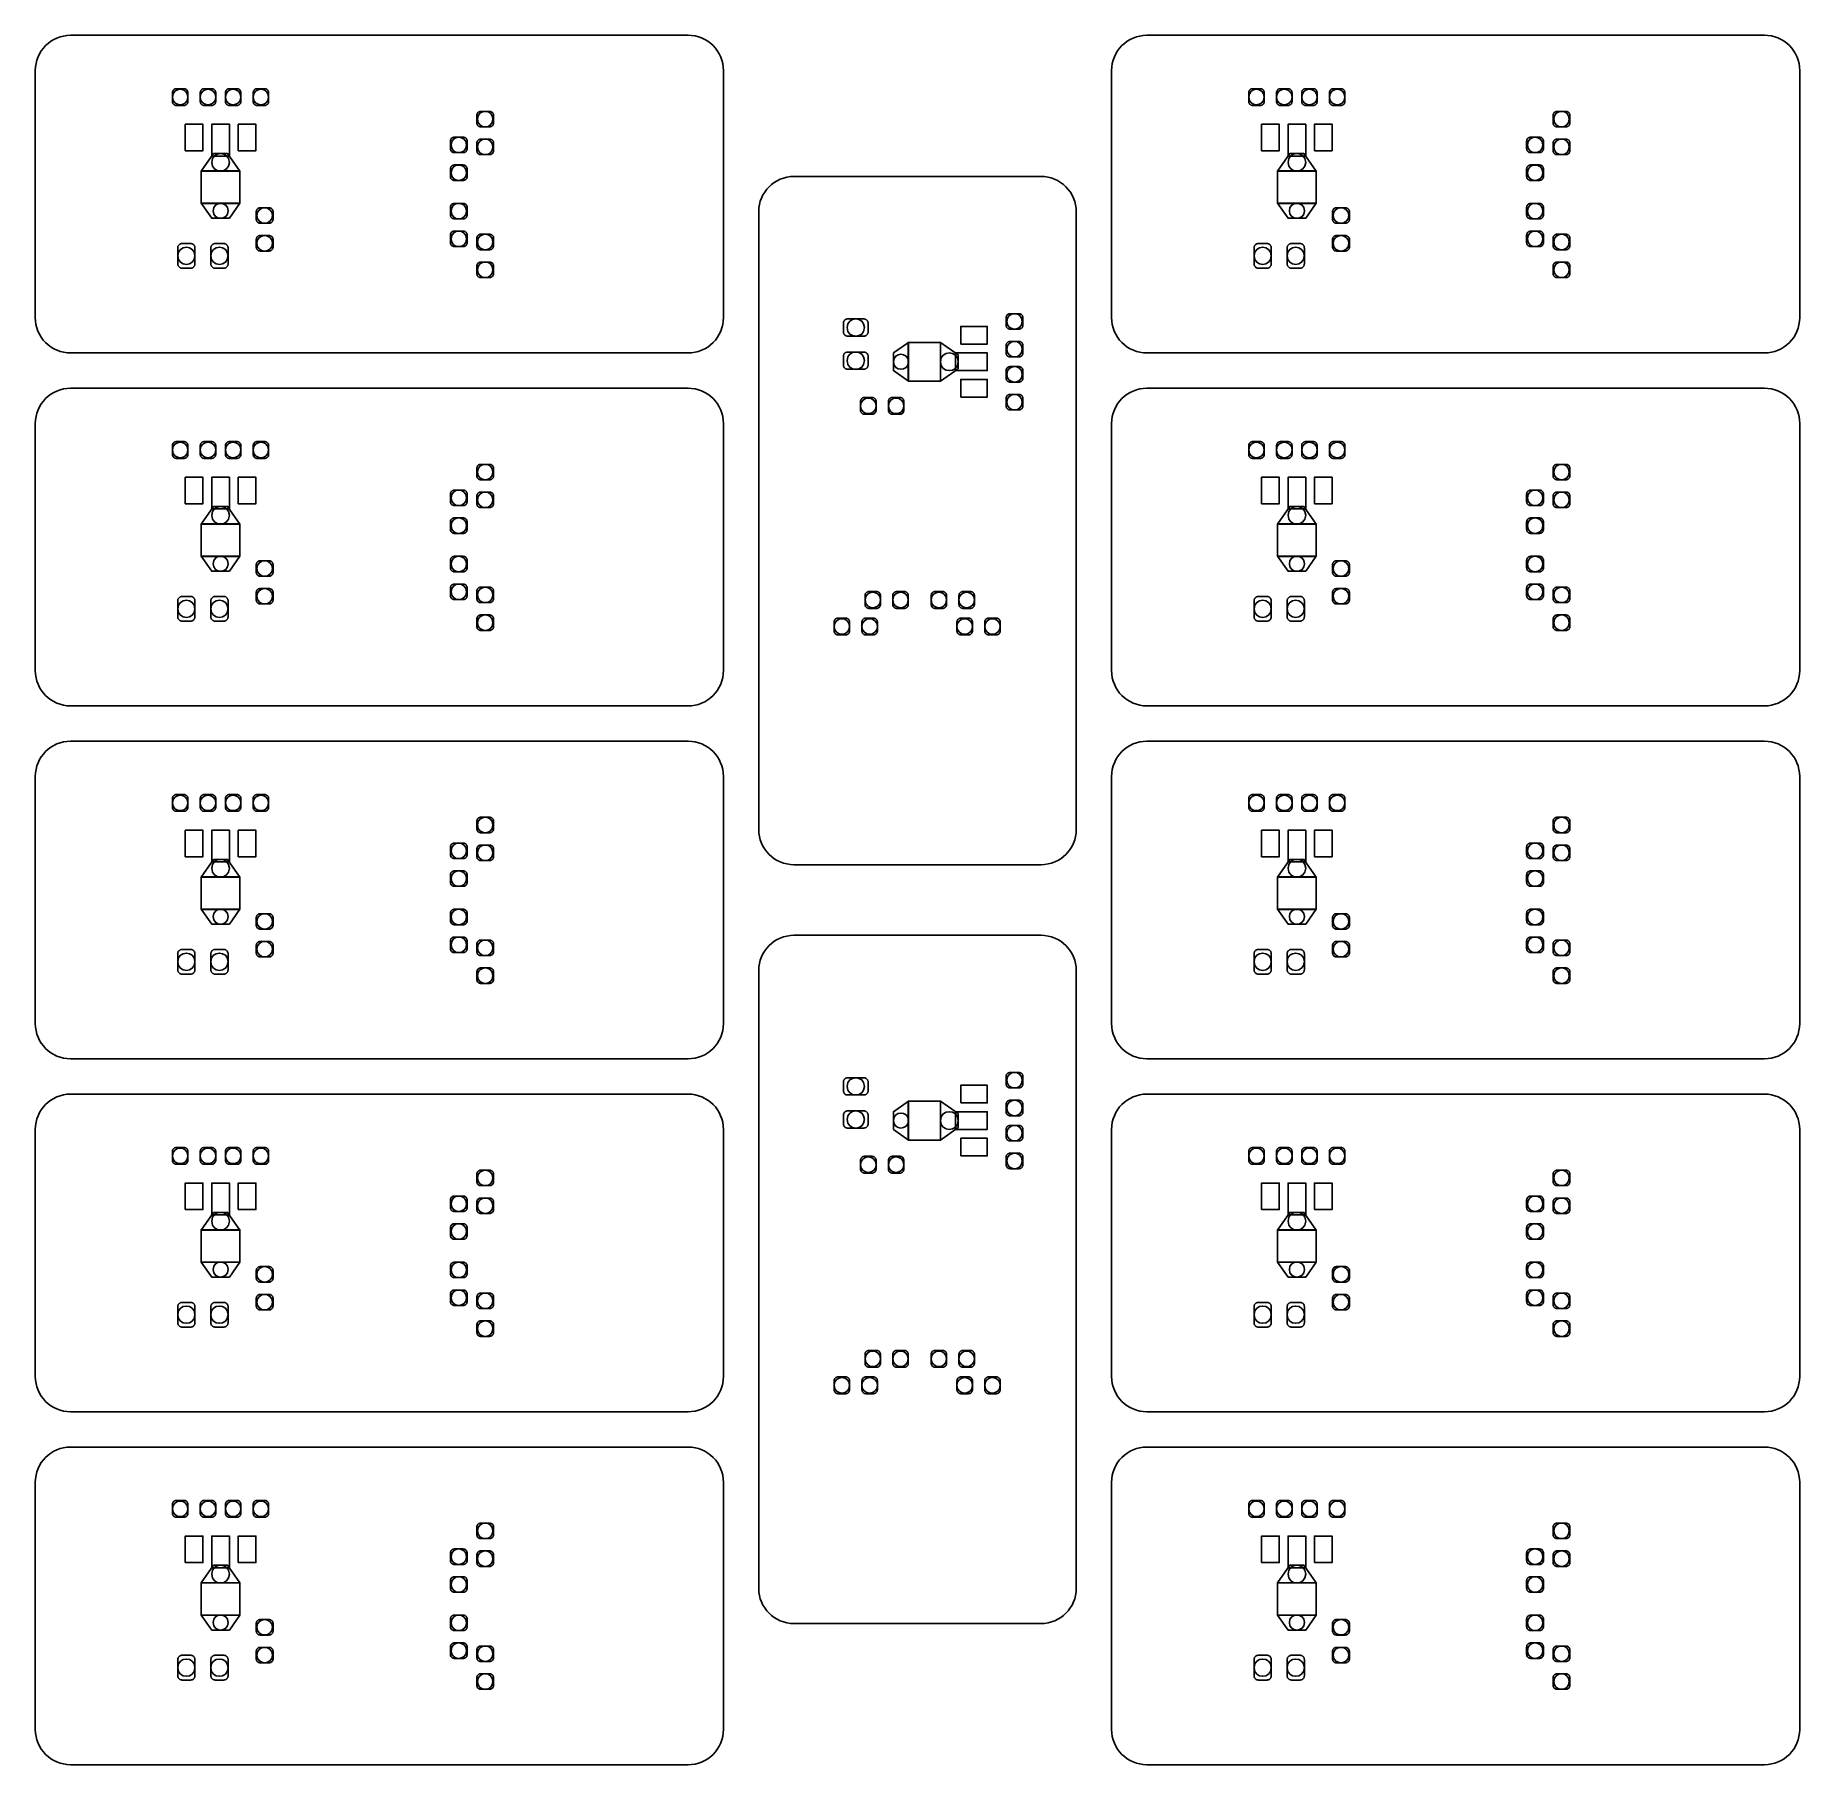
# Model space of a CAD drawing. Extents: x 5 to 105, y 5 to 103.
import ezdxf

# ---------------------------------------------------------------- set-up
doc = ezdxf.new("R2010")
doc.units = 0
doc.layers.get('0').update_dxf_attribs({"linetype": 'CONTINUOUS'})

msp = doc.modelspace()

# ---------------------------------------------------------------- linework, layer by layer
at = {"color": 5}
for points in [[(42.054976, 102.9546), (7.055556, 102.9546)], [(103.055209, 102.9546), (68.054416, 102.9546)], [(5.054644, 100.955087), (5.054644, 86.955597)], [(44.054515, 86.955597), (44.054515, 100.955087)], [(66.054877, 100.955087), (66.054877, 86.955597)], [(105.054748, 86.955597), (105.054748, 100.955087)], [(62.054428, 94.955099), (48.054938, 94.955099)], [(46.055425, 92.95556), (46.055425, 57.954766)], [(64.055338, 57.954766), (64.055338, 92.95556)], [(7.055556, 84.954687), (42.054976, 84.954687)], [(68.054416, 84.954687), (103.055209, 84.954687)], [(42.054976, 82.955148), (7.055556, 82.955148)], [(103.055209, 82.955148), (68.054416, 82.955148)], [(5.054644, 80.955609), (5.054644, 66.954748)], [(44.054515, 66.954748), (44.054515, 80.955609)], [(66.054877, 80.955609), (66.054877, 66.954748)], [(105.054748, 66.954748), (105.054748, 80.955609)], [(7.055556, 64.955209), (42.054976, 64.955209)], [(68.054416, 64.955209), (103.055209, 64.955209)], [(42.054976, 62.954299), (7.055556, 62.954299)], [(103.055209, 62.954299), (68.054416, 62.954299)], [(5.054644, 60.95476), (5.054644, 46.955271)], [(44.054515, 46.955271), (44.054515, 60.95476)], [(66.054877, 60.95476), (66.054877, 46.955271)], [(105.054748, 46.955271), (105.054748, 60.95476)], [(48.054938, 55.955253), (62.054428, 55.955253)], [(62.054428, 51.954804), (48.054938, 51.954804)], [(46.055425, 49.955265), (46.055425, 14.954471)], [(64.055338, 14.954471), (64.055338, 49.955265)], [(7.055556, 44.95436), (42.054976, 44.95436)], [(68.054416, 44.95436), (103.055209, 44.95436)], [(42.054976, 42.954822), (7.055556, 42.954822)], [(103.055209, 42.954822), (68.054416, 42.954822)], [(5.054644, 40.955283), (5.054644, 26.954422)], [(44.054515, 26.954422), (44.054515, 40.955283)], [(66.054877, 40.955283), (66.054877, 26.954422)], [(105.054748, 26.954422), (105.054748, 40.955283)], [(7.055556, 24.954883), (42.054976, 24.954883)], [(68.054416, 24.954883), (103.055209, 24.954883)], [(42.054976, 22.95537), (7.055556, 22.95537)], [(103.055209, 22.95537), (68.054416, 22.95537)], [(5.054644, 20.954459), (5.054644, 6.95496)], [(44.054515, 6.95496), (44.054515, 20.954459)], [(66.054877, 20.954459), (66.054877, 6.95496)], [(105.054748, 6.95496), (105.054748, 20.954459)], [(48.054938, 12.954932), (62.054428, 12.954932)], [(7.055556, 4.955425), (42.054976, 4.955425)], [(68.054416, 4.955425), (103.055209, 4.955425)]]:
    msp.add_lwpolyline(points, dxfattribs=at)
at = {"color": 7}
for points in [[(13.507531, 99.92844), (13.529579, 99.925684), (13.550249, 99.920171), (13.569542, 99.913281), (13.588835, 99.903635), (13.608127, 99.892611), (13.624664, 99.880208), (13.6412, 99.866428), (13.668761, 99.833355), (13.679785, 99.814062), (13.688053, 99.79477), (13.694944, 99.774099), (13.700456, 99.753429), (13.70459, 99.732758), (13.70459, 99.177409), (13.700456, 99.156738), (13.694944, 99.13469), (13.688053, 99.115397), (13.679785, 99.096105), (13.668761, 99.076812), (13.6412, 99.043739), (13.608127, 99.016178), (13.588835, 99.005154), (13.569542, 98.996886), (13.550249, 98.989995), (13.529579, 98.984483), (13.507531, 98.981727), (13.48686, 98.980349), (13.048644, 98.980349), (13.027973, 98.981727), (13.005925, 98.984483), (12.985254, 98.989995), (12.964583, 98.996886), (12.945291, 99.005154), (12.927376, 99.016178), (12.909462, 99.029959), (12.894303, 99.043739), (12.879145, 99.060276), (12.866743, 99.076812), (12.855718, 99.096105), (12.846072, 99.115397), (12.839182, 99.13469), (12.83367, 99.156738), (12.830914, 99.177409), (12.829536, 99.198079), (12.829536, 99.71071), (12.830914, 99.732758), (12.83367, 99.753429), (12.839182, 99.774099), (12.846072, 99.79477), (12.855718, 99.814062), (12.866743, 99.833355), (12.879145, 99.849891), (12.894303, 99.866428), (12.909462, 99.880208), (12.927376, 99.892611), (12.945291, 99.903635), (12.964583, 99.913281), (12.985254, 99.920171), (13.005925, 99.925684), (13.027973, 99.92844), (13.048644, 99.929818), (13.48686, 99.929818)], [(15.082628, 99.92844), (15.103299, 99.925684), (15.125347, 99.920171), (15.14464, 99.913281), (15.163932, 99.903635), (15.183225, 99.892611), (15.199761, 99.880208), (15.216298, 99.866428), (15.230078, 99.849891), (15.24248, 99.833355), (15.253505, 99.814062), (15.263151, 99.79477), (15.270041, 99.774099), (15.275553, 99.753429), (15.27831, 99.732758), (15.279687, 99.71071), (15.279687, 99.198079), (15.27831, 99.177409), (15.275553, 99.156738), (15.270041, 99.13469), (15.263151, 99.115397), (15.253505, 99.096105), (15.24248, 99.076812), (15.230078, 99.060276), (15.216298, 99.043739), (15.183225, 99.016178), (15.163932, 99.005154), (15.14464, 98.996886), (15.125347, 98.989995), (15.103299, 98.984483), (15.082628, 98.981727), (15.060579, 98.980349), (14.623741, 98.980349), (14.601693, 98.981727), (14.581022, 98.984483), (14.560352, 98.989995), (14.539681, 98.996886), (14.520388, 99.005154), (14.502474, 99.016178), (14.48456, 99.029959), (14.469401, 99.043739), (14.454243, 99.060276), (14.44184, 99.076812), (14.430816, 99.096105), (14.42117, 99.115397), (14.41428, 99.13469), (14.408767, 99.156738), (14.406011, 99.177409), (14.404633, 99.198079), (14.404633, 99.71071), (14.406011, 99.732758), (14.408767, 99.753429), (14.41428, 99.774099), (14.42117, 99.79477), (14.430816, 99.814062), (14.44184, 99.833355), (14.454243, 99.849891), (14.469401, 99.866428), (14.48456, 99.880208), (14.502474, 99.892611), (14.520388, 99.903635), (14.539681, 99.913281), (14.560352, 99.920171), (14.581022, 99.925684), (14.601693, 99.92844), (14.623741, 99.929818), (15.060579, 99.929818)], [(16.50752, 99.92844), (16.529568, 99.925684), (16.550239, 99.920171), (16.569531, 99.913281), (16.588824, 99.903635), (16.608116, 99.892611), (16.624653, 99.880208), (16.641189, 99.866428), (16.66875, 99.833355), (16.679774, 99.814062), (16.688043, 99.79477), (16.694933, 99.774099), (16.700445, 99.753429), (16.704579, 99.732758), (16.704579, 99.177409), (16.700445, 99.156738), (16.694933, 99.13469), (16.688043, 99.115397), (16.679774, 99.096105), (16.66875, 99.076812), (16.641189, 99.043739), (16.608116, 99.016178), (16.588824, 99.005154), (16.569531, 98.996886), (16.550239, 98.989995), (16.529568, 98.984483), (16.50752, 98.981727), (16.486849, 98.980349), (16.048633, 98.980349), (16.027962, 98.981727), (16.005914, 98.984483), (15.985243, 98.989995), (15.964572, 98.996886), (15.94528, 99.005154), (15.927366, 99.016178), (15.909451, 99.029959), (15.894293, 99.043739), (15.879134, 99.060276), (15.866732, 99.076812), (15.855708, 99.096105), (15.846061, 99.115397), (15.839171, 99.13469), (15.833659, 99.156738), (15.830903, 99.177409), (15.829525, 99.198079), (15.829525, 99.71071), (15.830903, 99.732758), (15.833659, 99.753429), (15.839171, 99.774099), (15.846061, 99.79477), (15.855708, 99.814062), (15.866732, 99.833355), (15.879134, 99.849891), (15.894293, 99.866428), (15.909451, 99.880208), (15.927366, 99.892611), (15.94528, 99.903635), (15.964572, 99.913281), (15.985243, 99.920171), (16.005914, 99.925684), (16.027962, 99.92844), (16.048633, 99.929818), (16.486849, 99.929818)], [(18.082617, 99.92844), (18.103288, 99.925684), (18.125336, 99.920171), (18.144629, 99.913281), (18.163921, 99.903635), (18.183214, 99.892611), (18.199751, 99.880208), (18.216287, 99.866428), (18.230067, 99.849891), (18.24247, 99.833355), (18.253494, 99.814062), (18.26314, 99.79477), (18.270031, 99.774099), (18.275543, 99.753429), (18.278299, 99.732758), (18.279677, 99.71071), (18.279677, 99.198079), (18.278299, 99.177409), (18.275543, 99.156738), (18.270031, 99.13469), (18.26314, 99.115397), (18.253494, 99.096105), (18.24247, 99.076812), (18.230067, 99.060276), (18.216287, 99.043739), (18.183214, 99.016178), (18.163921, 99.005154), (18.144629, 98.996886), (18.125336, 98.989995), (18.103288, 98.984483), (18.082617, 98.981727), (18.060569, 98.980349), (17.62373, 98.980349), (17.601682, 98.981727), (17.581011, 98.984483), (17.560341, 98.989995), (17.53967, 98.996886), (17.520378, 99.005154), (17.502463, 99.016178), (17.484549, 99.029959), (17.46939, 99.043739), (17.454232, 99.060276), (17.441829, 99.076812), (17.430805, 99.096105), (17.421159, 99.115397), (17.414269, 99.13469), (17.408756, 99.156738), (17.406001, 99.177409), (17.404623, 99.198079), (17.404623, 99.71071), (17.406001, 99.732758), (17.408756, 99.753429), (17.414269, 99.774099), (17.421159, 99.79477), (17.430805, 99.814062), (17.441829, 99.833355), (17.454232, 99.849891), (17.46939, 99.866428), (17.484549, 99.880208), (17.502463, 99.892611), (17.520378, 99.903635), (17.53967, 99.913281), (17.560341, 99.920171), (17.581011, 99.925684), (17.601682, 99.92844), (17.62373, 99.929818), (18.060569, 99.929818)], [(74.507769, 99.92844), (74.52844, 99.925684), (74.54911, 99.920171), (74.569781, 99.913281), (74.589073, 99.903635), (74.608366, 99.892611), (74.624902, 99.880208), (74.641439, 99.866428), (74.655219, 99.849891), (74.667622, 99.833355), (74.678646, 99.814062), (74.688292, 99.79477), (74.695182, 99.774099), (74.700694, 99.753429), (74.703451, 99.732758), (74.704829, 99.71071), (74.704829, 99.198079), (74.703451, 99.177409), (74.700694, 99.156738), (74.695182, 99.13469), (74.688292, 99.115397), (74.678646, 99.096105), (74.667622, 99.076812), (74.655219, 99.060276), (74.641439, 99.043739), (74.608366, 99.016178), (74.589073, 99.005154), (74.569781, 98.996886), (74.54911, 98.989995), (74.52844, 98.984483), (74.507769, 98.981727), (74.48572, 98.980349), (74.048882, 98.980349), (74.026834, 98.981727), (74.006163, 98.984483), (73.985493, 98.989995), (73.964822, 98.996886), (73.94553, 99.005154), (73.927615, 99.016178), (73.909701, 99.029959), (73.894542, 99.043739), (73.879384, 99.060276), (73.866981, 99.076812), (73.855957, 99.096105), (73.846311, 99.115397), (73.839421, 99.13469), (73.833909, 99.156738), (73.831152, 99.177409), (73.829774, 99.198079), (73.829774, 99.71071), (73.831152, 99.732758), (73.833909, 99.753429), (73.839421, 99.774099), (73.846311, 99.79477), (73.855957, 99.814062), (73.866981, 99.833355), (73.879384, 99.849891), (73.894542, 99.866428), (73.909701, 99.880208), (73.927615, 99.892611), (73.94553, 99.903635), (73.964822, 99.913281), (73.985493, 99.920171), (74.006163, 99.925684), (74.026834, 99.92844), (74.048882, 99.929818), (74.48572, 99.929818)], [(76.082867, 99.92844), (76.103538, 99.925684), (76.124208, 99.920171), (76.144878, 99.913281), (76.164171, 99.903635), (76.182086, 99.892611), (76.2, 99.880208), (76.216536, 99.866428), (76.230317, 99.849891), (76.242719, 99.833355), (76.253744, 99.814062), (76.26339, 99.79477), (76.27028, 99.774099), (76.275792, 99.753429), (76.278548, 99.732758), (76.279926, 99.71071), (76.279926, 99.198079), (76.278548, 99.177409), (76.275792, 99.156738), (76.27028, 99.13469), (76.26339, 99.115397), (76.253744, 99.096105), (76.242719, 99.076812), (76.230317, 99.060276), (76.216536, 99.043739), (76.2, 99.029959), (76.182086, 99.016178), (76.164171, 99.005154), (76.144878, 98.996886), (76.124208, 98.989995), (76.103538, 98.984483), (76.082867, 98.981727), (76.060818, 98.980349), (75.62398, 98.980349), (75.601932, 98.981727), (75.581261, 98.984483), (75.56059, 98.989995), (75.53992, 98.996886), (75.520627, 99.005154), (75.502713, 99.016178), (75.484798, 99.029959), (75.46964, 99.043739), (75.454481, 99.060276), (75.442079, 99.076812), (75.431055, 99.096105), (75.421409, 99.115397), (75.414518, 99.13469), (75.409006, 99.156738), (75.40625, 99.177409), (75.404872, 99.198079), (75.404872, 99.71071), (75.40625, 99.732758), (75.409006, 99.753429), (75.414518, 99.774099), (75.421409, 99.79477), (75.431055, 99.814062), (75.442079, 99.833355), (75.454481, 99.849891), (75.46964, 99.866428), (75.484798, 99.880208), (75.502713, 99.892611), (75.520627, 99.903635), (75.53992, 99.913281), (75.56059, 99.920171), (75.581261, 99.925684), (75.601932, 99.92844), (75.62398, 99.929818), (76.060818, 99.929818)], [(77.507758, 99.92844), (77.528429, 99.925684), (77.549099, 99.920171), (77.56977, 99.913281), (77.589062, 99.903635), (77.608355, 99.892611), (77.624892, 99.880208), (77.641428, 99.866428), (77.655208, 99.849891), (77.667611, 99.833355), (77.678635, 99.814062), (77.688281, 99.79477), (77.695171, 99.774099), (77.700684, 99.753429), (77.70344, 99.732758), (77.704818, 99.71071), (77.704818, 99.198079), (77.70344, 99.177409), (77.700684, 99.156738), (77.695171, 99.13469), (77.688281, 99.115397), (77.678635, 99.096105), (77.667611, 99.076812), (77.655208, 99.060276), (77.641428, 99.043739), (77.608355, 99.016178), (77.589062, 99.005154), (77.56977, 98.996886), (77.549099, 98.989995), (77.528429, 98.984483), (77.507758, 98.981727), (77.48571, 98.980349), (77.048872, 98.980349), (77.026823, 98.981727), (77.006152, 98.984483), (76.985482, 98.989995), (76.964811, 98.996886), (76.945519, 99.005154), (76.927604, 99.016178), (76.90969, 99.029959), (76.894531, 99.043739), (76.879373, 99.060276), (76.86697, 99.076812), (76.855946, 99.096105), (76.8463, 99.115397), (76.83941, 99.13469), (76.833898, 99.156738), (76.831142, 99.177409), (76.829763, 99.198079), (76.829763, 99.71071), (76.831142, 99.732758), (76.833898, 99.753429), (76.83941, 99.774099), (76.8463, 99.79477), (76.855946, 99.814062), (76.86697, 99.833355), (76.879373, 99.849891), (76.894531, 99.866428), (76.90969, 99.880208), (76.927604, 99.892611), (76.945519, 99.903635), (76.964811, 99.913281), (76.985482, 99.920171), (77.006152, 99.925684), (77.026823, 99.92844), (77.048872, 99.929818), (77.48571, 99.929818)], [(79.082856, 99.92844), (79.103527, 99.925684), (79.124197, 99.920171), (79.144868, 99.913281), (79.16416, 99.903635), (79.183453, 99.892611), (79.199989, 99.880208), (79.216526, 99.866428), (79.230306, 99.849891), (79.242708, 99.833355), (79.253733, 99.814062), (79.263379, 99.79477), (79.270269, 99.774099), (79.275781, 99.753429), (79.278538, 99.732758), (79.279915, 99.71071), (79.279915, 99.198079), (79.278538, 99.177409), (79.275781, 99.156738), (79.270269, 99.13469), (79.263379, 99.115397), (79.253733, 99.096105), (79.242708, 99.076812), (79.230306, 99.060276), (79.216526, 99.043739), (79.183453, 99.016178), (79.16416, 99.005154), (79.144868, 98.996886), (79.124197, 98.989995), (79.103527, 98.984483), (79.082856, 98.981727), (79.060807, 98.980349), (78.623969, 98.980349), (78.601921, 98.981727), (78.58125, 98.984483), (78.560579, 98.989995), (78.539909, 98.996886), (78.520616, 99.005154), (78.502702, 99.016178), (78.484788, 99.029959), (78.469629, 99.043739), (78.45447, 99.060276), (78.442068, 99.076812), (78.431044, 99.096105), (78.421398, 99.115397), (78.414507, 99.13469), (78.408995, 99.156738), (78.406239, 99.177409), (78.404861, 99.198079), (78.404861, 99.71071), (78.406239, 99.732758), (78.408995, 99.753429), (78.414507, 99.774099), (78.421398, 99.79477), (78.431044, 99.814062), (78.442068, 99.833355), (78.45447, 99.849891), (78.469629, 99.866428), (78.484788, 99.880208), (78.502702, 99.892611), (78.520616, 99.903635), (78.539909, 99.913281), (78.560579, 99.920171), (78.58125, 99.925684), (78.601921, 99.92844), (78.623969, 99.929818), (79.060807, 99.929818)], [(30.832227, 98.641352), (30.854275, 98.638596), (30.874946, 98.633084), (30.895616, 98.626193), (30.914909, 98.616547), (30.932823, 98.605523), (30.94936, 98.59312), (30.965896, 98.577962), (30.979677, 98.562804), (30.993457, 98.544889), (31.004481, 98.526975), (31.012749, 98.507682), (31.021018, 98.487012), (31.029286, 98.445671), (31.030664, 98.423622), (31.030664, 97.986784), (31.029286, 97.964735), (31.021018, 97.923394), (31.012749, 97.902723), (31.004481, 97.883431), (30.993457, 97.864138), (30.965896, 97.831065), (30.94936, 97.817285), (30.932823, 97.804883), (30.914909, 97.793858), (30.895616, 97.784212), (30.874946, 97.777322), (30.854275, 97.77181), (30.832227, 97.769054), (30.811556, 97.767676), (30.298926, 97.767676), (30.276877, 97.769054), (30.256207, 97.77181), (30.235536, 97.777322), (30.214866, 97.784212), (30.195573, 97.793858), (30.177659, 97.804883), (30.159744, 97.817285), (30.144586, 97.831065), (30.129427, 97.847602), (30.117025, 97.864138), (30.106001, 97.883431), (30.096354, 97.902723), (30.089464, 97.923394), (30.083952, 97.944065), (30.081196, 97.964735), (30.079818, 97.986784), (30.079818, 98.423622), (30.081196, 98.445671), (30.083952, 98.466341), (30.089464, 98.487012), (30.096354, 98.507682), (30.106001, 98.526975), (30.117025, 98.544889), (30.129427, 98.562804), (30.159744, 98.59312), (30.177659, 98.605523), (30.195573, 98.616547), (30.214866, 98.626193), (30.235536, 98.633084), (30.256207, 98.638596), (30.276877, 98.641352), (30.298926, 98.64273), (30.811556, 98.64273)], [(91.832465, 98.641352), (91.854514, 98.638596), (91.875185, 98.633084), (91.894477, 98.626193), (91.91377, 98.616547), (91.933062, 98.605523), (91.949598, 98.59312), (91.966135, 98.577962), (91.979915, 98.562804), (91.993696, 98.544889), (92.00472, 98.526975), (92.012988, 98.507682), (92.019878, 98.487012), (92.025391, 98.466341), (92.029525, 98.445671), (92.029525, 97.964735), (92.025391, 97.944065), (92.019878, 97.923394), (92.012988, 97.902723), (92.00472, 97.883431), (91.993696, 97.864138), (91.966135, 97.831065), (91.949598, 97.817285), (91.933062, 97.804883), (91.91377, 97.793858), (91.894477, 97.784212), (91.875185, 97.777322), (91.854514, 97.77181), (91.832465, 97.769054), (91.811795, 97.767676), (91.299164, 97.767676), (91.277116, 97.769054), (91.256445, 97.77181), (91.235775, 97.777322), (91.215104, 97.784212), (91.195812, 97.793858), (91.176519, 97.804883), (91.159983, 97.817285), (91.143446, 97.831065), (91.129666, 97.847602), (91.117263, 97.864138), (91.106239, 97.883431), (91.096593, 97.902723), (91.089703, 97.923394), (91.08419, 97.944065), (91.081435, 97.964735), (91.080057, 97.986784), (91.080057, 98.423622), (91.081435, 98.445671), (91.08419, 98.466341), (91.089703, 98.487012), (91.096593, 98.507682), (91.106239, 98.526975), (91.117263, 98.544889), (91.129666, 98.562804), (91.143446, 98.577962), (91.159983, 98.59312), (91.176519, 98.605523), (91.195812, 98.616547), (91.215104, 98.626193), (91.235775, 98.633084), (91.256445, 98.638596), (91.277116, 98.641352), (91.299164, 98.64273), (91.811795, 98.64273)], [(13.554384, 96.40893), (14.55484, 96.40893), (14.55484, 97.909614), (13.554384, 97.909614)], [(15.055067, 96.112652), (16.055523, 96.112652), (16.055523, 97.91237), (15.055067, 97.91237)], [(16.554373, 96.40893), (17.554829, 96.40893), (17.554829, 97.909614), (16.554373, 97.909614)], [(29.332921, 97.179253), (29.374262, 97.170985), (29.394933, 97.162717), (29.414225, 97.154449), (29.43214, 97.143424), (29.450054, 97.129644), (29.466591, 97.115864), (29.480371, 97.099327), (29.492774, 97.082791), (29.503798, 97.064876), (29.513444, 97.045584), (29.520334, 97.024913), (29.525847, 97.004243), (29.528602, 96.982194), (29.52998, 96.961523), (29.52998, 96.523307), (29.528602, 96.502637), (29.525847, 96.480588), (29.520334, 96.459917), (29.513444, 96.440625), (29.503798, 96.419954), (29.492774, 96.40204), (29.480371, 96.385503), (29.466591, 96.368967), (29.450054, 96.355186), (29.43214, 96.341406), (29.414225, 96.330382), (29.394933, 96.322114), (29.374262, 96.313845), (29.332921, 96.305577), (28.777572, 96.305577), (28.755523, 96.309711), (28.734852, 96.313845), (28.696267, 96.330382), (28.676975, 96.341406), (28.643902, 96.368967), (28.616341, 96.40204), (28.605317, 96.419954), (28.597049, 96.440625), (28.588781, 96.459917), (28.584646, 96.480588), (28.580512, 96.502637), (28.580512, 96.982194), (28.584646, 97.004243), (28.588781, 97.024913), (28.597049, 97.045584), (28.605317, 97.064876), (28.616341, 97.082791), (28.643902, 97.115864), (28.676975, 97.143424), (28.696267, 97.154449), (28.734852, 97.170985), (28.755523, 97.175119), (28.777572, 97.179253), (28.798242, 97.180631), (29.310873, 97.180631)], [(30.832227, 97.066254), (30.854275, 97.063498), (30.874946, 97.057986), (30.895616, 97.051096), (30.914909, 97.04145), (30.932823, 97.030425), (30.94936, 97.018023), (30.965896, 97.002865), (30.979677, 96.987706), (30.993457, 96.969792), (31.004481, 96.951877), (31.012749, 96.932585), (31.021018, 96.911914), (31.029286, 96.870573), (31.030664, 96.848524), (31.030664, 96.411686), (31.029286, 96.389638), (31.021018, 96.348296), (31.012749, 96.327626), (31.004481, 96.308333), (30.993457, 96.289041), (30.965896, 96.255968), (30.94936, 96.242187), (30.932823, 96.229785), (30.914909, 96.218761), (30.895616, 96.209115), (30.874946, 96.202224), (30.854275, 96.196712), (30.832227, 96.193956), (30.811556, 96.192578), (30.298926, 96.192578), (30.276877, 96.193956), (30.256207, 96.196712), (30.235536, 96.202224), (30.214866, 96.209115), (30.195573, 96.218761), (30.177659, 96.229785), (30.159744, 96.242187), (30.144586, 96.255968), (30.129427, 96.272504), (30.117025, 96.289041), (30.106001, 96.308333), (30.096354, 96.327626), (30.089464, 96.348296), (30.083952, 96.368967), (30.081196, 96.389638), (30.079818, 96.411686), (30.079818, 96.848524), (30.081196, 96.870573), (30.083952, 96.891244), (30.089464, 96.911914), (30.096354, 96.932585), (30.106001, 96.951877), (30.117025, 96.969792), (30.129427, 96.987706), (30.159744, 97.018023), (30.177659, 97.030425), (30.195573, 97.04145), (30.214866, 97.051096), (30.235536, 97.057986), (30.256207, 97.063498), (30.276877, 97.066254), (30.298926, 97.067632), (30.811556, 97.067632)], [(74.554623, 96.40893), (75.555078, 96.40893), (75.555078, 97.909614), (74.554623, 97.909614)], [(76.055306, 96.112652), (77.055762, 96.112652), (77.055762, 97.91237), (76.055306, 97.91237)], [(77.554612, 96.40893), (78.555067, 96.40893), (78.555067, 97.909614), (77.554612, 97.909614)], [(90.33316, 97.179253), (90.374501, 97.170985), (90.395171, 97.162717), (90.414464, 97.154449), (90.432378, 97.143424), (90.450293, 97.129644), (90.465451, 97.115864), (90.48061, 97.099327), (90.493012, 97.082791), (90.504036, 97.064876), (90.513683, 97.045584), (90.520573, 97.024913), (90.526085, 97.004243), (90.528841, 96.982194), (90.530219, 96.961523), (90.530219, 96.523307), (90.528841, 96.502637), (90.526085, 96.480588), (90.520573, 96.459917), (90.513683, 96.440625), (90.504036, 96.419954), (90.493012, 96.40204), (90.48061, 96.385503), (90.465451, 96.368967), (90.450293, 96.355186), (90.432378, 96.341406), (90.414464, 96.330382), (90.395171, 96.322114), (90.374501, 96.313845), (90.33316, 96.305577), (89.77781, 96.305577), (89.755762, 96.309711), (89.735091, 96.313845), (89.714421, 96.322114), (89.695128, 96.330382), (89.677214, 96.341406), (89.659299, 96.355186), (89.644141, 96.368967), (89.628982, 96.385503), (89.61658, 96.40204), (89.605556, 96.419954), (89.597288, 96.440625), (89.589019, 96.459917), (89.583507, 96.480588), (89.580751, 96.502637), (89.579373, 96.523307), (89.579373, 96.961523), (89.580751, 96.982194), (89.583507, 97.004243), (89.589019, 97.024913), (89.597288, 97.045584), (89.605556, 97.064876), (89.61658, 97.082791), (89.628982, 97.099327), (89.644141, 97.115864), (89.659299, 97.129644), (89.677214, 97.143424), (89.695128, 97.154449), (89.714421, 97.162717), (89.735091, 97.170985), (89.755762, 97.175119), (89.77781, 97.179253), (89.798481, 97.180631), (90.311111, 97.180631)], [(91.832465, 97.066254), (91.854514, 97.063498), (91.875185, 97.057986), (91.894477, 97.051096), (91.91377, 97.04145), (91.933062, 97.030425), (91.949598, 97.018023), (91.966135, 97.002865), (91.979915, 96.987706), (91.993696, 96.969792), (92.00472, 96.951877), (92.012988, 96.932585), (92.019878, 96.911914), (92.025391, 96.891244), (92.029525, 96.870573), (92.029525, 96.389638), (92.025391, 96.368967), (92.019878, 96.348296), (92.012988, 96.327626), (92.00472, 96.308333), (91.993696, 96.289041), (91.966135, 96.255968), (91.949598, 96.242187), (91.933062, 96.229785), (91.91377, 96.218761), (91.894477, 96.209115), (91.875185, 96.202224), (91.854514, 96.196712), (91.832465, 96.193956), (91.811795, 96.192578), (91.299164, 96.192578), (91.277116, 96.193956), (91.256445, 96.196712), (91.235775, 96.202224), (91.215104, 96.209115), (91.195812, 96.218761), (91.176519, 96.229785), (91.159983, 96.242187), (91.143446, 96.255968), (91.129666, 96.272504), (91.117263, 96.289041), (91.106239, 96.308333), (91.096593, 96.327626), (91.089703, 96.348296), (91.08419, 96.368967), (91.081435, 96.389638), (91.080057, 96.411686), (91.080057, 96.848524), (91.081435, 96.870573), (91.08419, 96.891244), (91.089703, 96.911914), (91.096593, 96.932585), (91.106239, 96.951877), (91.117263, 96.969792), (91.129666, 96.987706), (91.143446, 97.002865), (91.159983, 97.018023), (91.176519, 97.030425), (91.195812, 97.04145), (91.215104, 97.051096), (91.235775, 97.057986), (91.256445, 97.063498), (91.277116, 97.066254), (91.299164, 97.067632), (91.811795, 97.067632)], [(14.455621, 95.255512), (15.155664, 96.25459), (15.954926, 96.25459), (16.65497, 95.255512)], [(75.454481, 95.255512), (76.154525, 96.25459), (76.955165, 96.25459), (77.655208, 95.255512)], [(14.455621, 93.425477), (16.65497, 93.425477), (16.65497, 95.265159), (14.455621, 95.265159)], [(29.332921, 95.604156), (29.353591, 95.6014), (29.374262, 95.595888), (29.394933, 95.588997), (29.414225, 95.579351), (29.43214, 95.568327), (29.450054, 95.555924), (29.466591, 95.540766), (29.480371, 95.525608), (29.492774, 95.507693), (29.503798, 95.489778), (29.513444, 95.470486), (29.520334, 95.449815), (29.525847, 95.429145), (29.528602, 95.407096), (29.52998, 95.386426), (29.52998, 94.94821), (29.528602, 94.927539), (29.525847, 94.90549), (29.520334, 94.88482), (29.513444, 94.865527), (29.503798, 94.846235), (29.492774, 94.826942), (29.480371, 94.810406), (29.466591, 94.793869), (29.450054, 94.780089), (29.43214, 94.766309), (29.414225, 94.755284), (29.394933, 94.747016), (29.374262, 94.738748), (29.332921, 94.73048), (28.777572, 94.73048), (28.755523, 94.734614), (28.734852, 94.738748), (28.696267, 94.755284), (28.676975, 94.766309), (28.643902, 94.793869), (28.616341, 94.826942), (28.605317, 94.846235), (28.588781, 94.88482), (28.584646, 94.90549), (28.580512, 94.927539), (28.580512, 95.407096), (28.584646, 95.429145), (28.588781, 95.449815), (28.597049, 95.470486), (28.605317, 95.489778), (28.616341, 95.507693), (28.630122, 95.525608), (28.643902, 95.540766), (28.660439, 95.555924), (28.676975, 95.568327), (28.696267, 95.579351), (28.71556, 95.588997), (28.734852, 95.595888), (28.755523, 95.6014), (28.777572, 95.604156), (28.798242, 95.605534), (29.310873, 95.605534)], [(75.454481, 93.425477), (77.65383, 93.425477), (77.65383, 95.265159), (75.454481, 95.265159)], [(90.33316, 95.604156), (90.35383, 95.6014), (90.374501, 95.595888), (90.395171, 95.588997), (90.414464, 95.579351), (90.432378, 95.568327), (90.450293, 95.555924), (90.48061, 95.525608), (90.493012, 95.507693), (90.504036, 95.489778), (90.513683, 95.470486), (90.520573, 95.449815), (90.526085, 95.429145), (90.528841, 95.407096), (90.530219, 95.386426), (90.530219, 94.94821), (90.528841, 94.927539), (90.526085, 94.90549), (90.520573, 94.88482), (90.513683, 94.865527), (90.504036, 94.846235), (90.493012, 94.826942), (90.48061, 94.810406), (90.465451, 94.793869), (90.450293, 94.780089), (90.432378, 94.766309), (90.414464, 94.755284), (90.395171, 94.747016), (90.374501, 94.738748), (90.33316, 94.73048), (89.77781, 94.73048), (89.755762, 94.734614), (89.735091, 94.738748), (89.714421, 94.747016), (89.695128, 94.755284), (89.677214, 94.766309), (89.659299, 94.780089), (89.644141, 94.793869), (89.628982, 94.810406), (89.61658, 94.826942), (89.605556, 94.846235), (89.589019, 94.88482), (89.583507, 94.90549), (89.580751, 94.927539), (89.579373, 94.94821), (89.579373, 95.386426), (89.580751, 95.407096), (89.583507, 95.429145), (89.589019, 95.449815), (89.597288, 95.470486), (89.605556, 95.489778), (89.61658, 95.507693), (89.628982, 95.525608), (89.659299, 95.555924), (89.677214, 95.568327), (89.695128, 95.579351), (89.714421, 95.588997), (89.735091, 95.595888), (89.755762, 95.6014), (89.77781, 95.604156), (89.798481, 95.605534), (90.311111, 95.605534)], [(16.65497, 93.436502), (16.055523, 92.586252), (15.055067, 92.586252), (14.455621, 93.436502)], [(18.332042, 93.178809), (18.354091, 93.176053), (18.374761, 93.17054), (18.395432, 93.16365), (18.414724, 93.154004), (18.432639, 93.14298), (18.450553, 93.130577), (18.48087, 93.10026), (18.493273, 93.082346), (18.504297, 93.064431), (18.513943, 93.045139), (18.520833, 93.024468), (18.526345, 93.003798), (18.529102, 92.983127), (18.53048, 92.961079), (18.53048, 92.52424), (18.529102, 92.502192), (18.526345, 92.481521), (18.520833, 92.460851), (18.513943, 92.44018), (18.504297, 92.420888), (18.493273, 92.401595), (18.48087, 92.385059), (18.465712, 92.368522), (18.450553, 92.354742), (18.432639, 92.342339), (18.414724, 92.331315), (18.395432, 92.321669), (18.374761, 92.314778), (18.354091, 92.309266), (18.332042, 92.30651), (18.311372, 92.305132), (17.798741, 92.305132), (17.776693, 92.30651), (17.756022, 92.309266), (17.735352, 92.314778), (17.714681, 92.321669), (17.695388, 92.331315), (17.677474, 92.342339), (17.65956, 92.354742), (17.644401, 92.368522), (17.629243, 92.385059), (17.61684, 92.401595), (17.605816, 92.420888), (17.59617, 92.44018), (17.58928, 92.460851), (17.583767, 92.481521), (17.581011, 92.502192), (17.579633, 92.52424), (17.579633, 92.961079), (17.581011, 92.983127), (17.583767, 93.003798), (17.58928, 93.024468), (17.59617, 93.045139), (17.605816, 93.064431), (17.61684, 93.082346), (17.629243, 93.10026), (17.65956, 93.130577), (17.677474, 93.14298), (17.695388, 93.154004), (17.714681, 93.16365), (17.735352, 93.17054), (17.756022, 93.176053), (17.776693, 93.178809), (17.798741, 93.180186), (18.311372, 93.180186)], [(29.332921, 93.429612), (29.353591, 93.425477), (29.374262, 93.419965), (29.394933, 93.413075), (29.414225, 93.404807), (29.43214, 93.393782), (29.450054, 93.380002), (29.466591, 93.366222), (29.480371, 93.349685), (29.492774, 93.333149), (29.503798, 93.313856), (29.513444, 93.294564), (29.520334, 93.275271), (29.525847, 93.253223), (29.528602, 93.232552), (29.52998, 93.211881), (29.52998, 92.773665), (29.528602, 92.751617), (29.525847, 92.730946), (29.520334, 92.710276), (29.513444, 92.689605), (29.503798, 92.670312), (29.492774, 92.652398), (29.480371, 92.634483), (29.466591, 92.619325), (29.450054, 92.604167), (29.43214, 92.591764), (29.414225, 92.58074), (29.394933, 92.571094), (29.374262, 92.564204), (29.353591, 92.558691), (29.332921, 92.555935), (29.310873, 92.554557), (28.798242, 92.554557), (28.777572, 92.555935), (28.755523, 92.558691), (28.734852, 92.564204), (28.71556, 92.571094), (28.696267, 92.58074), (28.676975, 92.591764), (28.660439, 92.604167), (28.643902, 92.619325), (28.630122, 92.634483), (28.616341, 92.652398), (28.605317, 92.670312), (28.597049, 92.689605), (28.588781, 92.710276), (28.580512, 92.751617), (28.580512, 93.232552), (28.584646, 93.253223), (28.588781, 93.275271), (28.605317, 93.313856), (28.616341, 93.333149), (28.643902, 93.366222), (28.676975, 93.393782), (28.696267, 93.404807), (28.71556, 93.413075), (28.734852, 93.419965), (28.755523, 93.425477), (28.777572, 93.429612)], [(77.655208, 93.436502), (77.054384, 92.586252), (76.055306, 92.586252), (75.454481, 93.436502)], [(79.332281, 93.178809), (79.354329, 93.176053), (79.375, 93.17054), (79.394293, 93.16365), (79.414963, 93.154004), (79.432878, 93.14298), (79.449414, 93.130577), (79.465951, 93.115419), (79.479731, 93.10026), (79.493511, 93.082346), (79.504536, 93.064431), (79.512804, 93.045139), (79.521072, 93.024468), (79.52934, 92.983127), (79.52934, 92.502192), (79.521072, 92.460851), (79.512804, 92.44018), (79.504536, 92.420888), (79.493511, 92.401595), (79.465951, 92.368522), (79.449414, 92.354742), (79.432878, 92.342339), (79.414963, 92.331315), (79.394293, 92.321669), (79.375, 92.314778), (79.354329, 92.309266), (79.332281, 92.30651), (79.31161, 92.305132), (78.79898, 92.305132), (78.776932, 92.30651), (78.756261, 92.309266), (78.73559, 92.314778), (78.71492, 92.321669), (78.695627, 92.331315), (78.677713, 92.342339), (78.659798, 92.354742), (78.64464, 92.368522), (78.629481, 92.385059), (78.617079, 92.401595), (78.606055, 92.420888), (78.596409, 92.44018), (78.589518, 92.460851), (78.584006, 92.481521), (78.58125, 92.502192), (78.579872, 92.52424), (78.579872, 92.961079), (78.58125, 92.983127), (78.584006, 93.003798), (78.589518, 93.024468), (78.596409, 93.045139), (78.606055, 93.064431), (78.617079, 93.082346), (78.629481, 93.10026), (78.659798, 93.130577), (78.677713, 93.14298), (78.695627, 93.154004), (78.71492, 93.16365), (78.73559, 93.17054), (78.756261, 93.176053), (78.776932, 93.178809), (78.79898, 93.180186), (79.31161, 93.180186)], [(90.33316, 93.429612), (90.35383, 93.425477), (90.374501, 93.419965), (90.395171, 93.413075), (90.414464, 93.404807), (90.432378, 93.393782), (90.450293, 93.380002), (90.465451, 93.366222), (90.48061, 93.349685), (90.493012, 93.333149), (90.504036, 93.313856), (90.513683, 93.294564), (90.520573, 93.275271), (90.526085, 93.253223), (90.528841, 93.232552), (90.530219, 93.211881), (90.530219, 92.773665), (90.528841, 92.751617), (90.526085, 92.730946), (90.520573, 92.710276), (90.513683, 92.689605), (90.504036, 92.670312), (90.493012, 92.652398), (90.48061, 92.634483), (90.450293, 92.604167), (90.432378, 92.591764), (90.414464, 92.58074), (90.395171, 92.571094), (90.374501, 92.564204), (90.35383, 92.558691), (90.33316, 92.555935), (90.311111, 92.554557), (89.798481, 92.554557), (89.77781, 92.555935), (89.755762, 92.558691), (89.735091, 92.564204), (89.714421, 92.571094), (89.695128, 92.58074), (89.677214, 92.591764), (89.659299, 92.604167), (89.628982, 92.634483), (89.61658, 92.652398), (89.605556, 92.670312), (89.597288, 92.689605), (89.589019, 92.710276), (89.583507, 92.730946), (89.580751, 92.751617), (89.579373, 92.773665), (89.579373, 93.211881), (89.580751, 93.232552), (89.583507, 93.253223), (89.589019, 93.275271), (89.605556, 93.313856), (89.61658, 93.333149), (89.628982, 93.349685), (89.644141, 93.366222), (89.659299, 93.380002), (89.677214, 93.393782), (89.695128, 93.404807), (89.714421, 93.413075), (89.735091, 93.419965), (89.755762, 93.425477), (89.77781, 93.429612)], [(13.885113, 91.15447), (13.908539, 91.150336), (13.931966, 91.144824), (13.954015, 91.136556), (13.976064, 91.125532), (13.996734, 91.114507), (14.016027, 91.099349), (14.033941, 91.08419), (14.049099, 91.066276), (14.064258, 91.046983), (14.07666, 91.026313), (14.086307, 91.004264), (14.094575, 90.982216), (14.100087, 90.958789), (14.104221, 90.935362), (14.105599, 90.910558), (14.105599, 89.998296), (14.104221, 89.97487), (14.100087, 89.951443), (14.094575, 89.928016), (14.086307, 89.905968), (14.07666, 89.883919), (14.064258, 89.863249), (14.049099, 89.843956), (14.033941, 89.826042), (14.016027, 89.810883), (13.996734, 89.795725), (13.976064, 89.783322), (13.954015, 89.773676), (13.931966, 89.765408), (13.908539, 89.759896), (13.885113, 89.755762), (13.861686, 89.754384), (13.373861, 89.754384), (13.350434, 89.755762), (13.32563, 89.759896), (13.303581, 89.765408), (13.280154, 89.773676), (13.259484, 89.783322), (13.238813, 89.795725), (13.21952, 89.810883), (13.201606, 89.826042), (13.185069, 89.843956), (13.171289, 89.863249), (13.158887, 89.883919), (13.147862, 89.905968), (13.140972, 89.928016), (13.134082, 89.951443), (13.131326, 89.97487), (13.129948, 89.998296), (13.129948, 90.910558), (13.131326, 90.935362), (13.134082, 90.958789), (13.140972, 90.982216), (13.147862, 91.004264), (13.158887, 91.026313), (13.171289, 91.046983), (13.185069, 91.066276), (13.201606, 91.08419), (13.21952, 91.099349), (13.238813, 91.114507), (13.280154, 91.136556), (13.303581, 91.144824), (13.32563, 91.150336), (13.350434, 91.15447)], [(15.760623, 91.15447), (15.78405, 91.150336), (15.807476, 91.144824), (15.829525, 91.136556), (15.851573, 91.125532), (15.872244, 91.114507), (15.891536, 91.099349), (15.908073, 91.08419), (15.924609, 91.066276), (15.93839, 91.046983), (15.950792, 91.026313), (15.961816, 91.004264), (15.970085, 90.982216), (15.975597, 90.958789), (15.978353, 90.935362), (15.979731, 90.910558), (15.979731, 89.998296), (15.978353, 89.97487), (15.975597, 89.951443), (15.970085, 89.928016), (15.961816, 89.905968), (15.950792, 89.883919), (15.93839, 89.863249), (15.924609, 89.843956), (15.908073, 89.826042), (15.891536, 89.810883), (15.872244, 89.795725), (15.851573, 89.783322), (15.829525, 89.773676), (15.807476, 89.765408), (15.78405, 89.759896), (15.760623, 89.755762), (15.735818, 89.754384), (15.249371, 89.754384), (15.224566, 89.755762), (15.201139, 89.759896), (15.177713, 89.765408), (15.155664, 89.773676), (15.133616, 89.783322), (15.112945, 89.795725), (15.093652, 89.810883), (15.075738, 89.826042), (15.060579, 89.843956), (15.045421, 89.863249), (15.034397, 89.883919), (15.023373, 89.905968), (15.015104, 89.928016), (15.009592, 89.951443), (15.006836, 89.97487), (15.005458, 89.998296), (15.005458, 90.910558), (15.006836, 90.935362), (15.009592, 90.958789), (15.015104, 90.982216), (15.023373, 91.004264), (15.034397, 91.026313), (15.045421, 91.046983), (15.060579, 91.066276), (15.075738, 91.08419), (15.093652, 91.099349), (15.112945, 91.114507), (15.133616, 91.125532), (15.155664, 91.136556), (15.177713, 91.144824), (15.201139, 91.150336), (15.224566, 91.15447)], [(18.332042, 91.603711), (18.354091, 91.600955), (18.374761, 91.595443), (18.395432, 91.588553), (18.414724, 91.578906), (18.432639, 91.567882), (18.450553, 91.55548), (18.48087, 91.525163), (18.493273, 91.507248), (18.504297, 91.489334), (18.513943, 91.470041), (18.520833, 91.44937), (18.526345, 91.4287), (18.529102, 91.40803), (18.53048, 91.385981), (18.53048, 90.949143), (18.529102, 90.927094), (18.526345, 90.906424), (18.520833, 90.885753), (18.513943, 90.865082), (18.504297, 90.84579), (18.493273, 90.827876), (18.48087, 90.809961), (18.465712, 90.793424), (18.450553, 90.779644), (18.432639, 90.767242), (18.414724, 90.756218), (18.395432, 90.746571), (18.374761, 90.739681), (18.354091, 90.734169), (18.332042, 90.731413), (18.311372, 90.730035), (17.798741, 90.730035), (17.776693, 90.731413), (17.756022, 90.734169), (17.735352, 90.739681), (17.714681, 90.746571), (17.695388, 90.756218), (17.677474, 90.767242), (17.65956, 90.779644), (17.644401, 90.793424), (17.629243, 90.809961), (17.61684, 90.827876), (17.605816, 90.84579), (17.59617, 90.865082), (17.58928, 90.885753), (17.583767, 90.906424), (17.581011, 90.927094), (17.579633, 90.949143), (17.579633, 91.385981), (17.581011, 91.40803), (17.583767, 91.4287), (17.58928, 91.44937), (17.59617, 91.470041), (17.605816, 91.489334), (17.61684, 91.507248), (17.629243, 91.525163), (17.65956, 91.55548), (17.677474, 91.567882), (17.695388, 91.578906), (17.714681, 91.588553), (17.735352, 91.595443), (17.756022, 91.600955), (17.776693, 91.603711), (17.798741, 91.605089), (18.311372, 91.605089)], [(29.332921, 91.854514), (29.374262, 91.846245), (29.394933, 91.837977), (29.414225, 91.829709), (29.43214, 91.818685), (29.450054, 91.804905), (29.466591, 91.791124), (29.480371, 91.774587), (29.492774, 91.758051), (29.503798, 91.738759), (29.513444, 91.719466), (29.520334, 91.700174), (29.525847, 91.679503), (29.528602, 91.657454), (29.52998, 91.636784), (29.52998, 91.198568), (29.528602, 91.177897), (29.525847, 91.155848), (29.520334, 91.135178), (29.513444, 91.114507), (29.503798, 91.095215), (29.492774, 91.0773), (29.480371, 91.059386), (29.466591, 91.044227), (29.450054, 91.029069), (29.43214, 91.016667), (29.414225, 91.005642), (29.394933, 90.995996), (29.374262, 90.989106), (29.353591, 90.983594), (29.332921, 90.980837), (29.310873, 90.97946), (28.798242, 90.97946), (28.777572, 90.980837), (28.755523, 90.983594), (28.734852, 90.989106), (28.71556, 90.995996), (28.696267, 91.005642), (28.676975, 91.016667), (28.660439, 91.029069), (28.643902, 91.044227), (28.630122, 91.059386), (28.616341, 91.0773), (28.605317, 91.095215), (28.597049, 91.114507), (28.588781, 91.135178), (28.584646, 91.155848), (28.580512, 91.177897), (28.580512, 91.657454), (28.584646, 91.679503), (28.588781, 91.700174), (28.605317, 91.738759), (28.616341, 91.758051), (28.643902, 91.791124), (28.676975, 91.818685), (28.696267, 91.829709), (28.734852, 91.846245), (28.755523, 91.85038), (28.777572, 91.854514)], [(30.832227, 91.679503), (30.854275, 91.675369), (30.874946, 91.671235), (30.895616, 91.662966), (30.914909, 91.654698), (30.932823, 91.643674), (30.965896, 91.616113), (30.993457, 91.58304), (31.004481, 91.563748), (31.021018, 91.525163), (31.025152, 91.504492), (31.029286, 91.482443), (31.030664, 91.461773), (31.030664, 91.023557), (31.029286, 91.002886), (31.025152, 90.980837), (31.021018, 90.960167), (31.012749, 90.939497), (31.004481, 90.920204), (30.993457, 90.902289), (30.979677, 90.884375), (30.965896, 90.869216), (30.94936, 90.854058), (30.932823, 90.841656), (30.914909, 90.830631), (30.895616, 90.820985), (30.874946, 90.814095), (30.854275, 90.808583), (30.832227, 90.805827), (30.811556, 90.804449), (30.298926, 90.804449), (30.276877, 90.805827), (30.256207, 90.808583), (30.235536, 90.814095), (30.214866, 90.820985), (30.195573, 90.830631), (30.177659, 90.841656), (30.159744, 90.854058), (30.129427, 90.884375), (30.117025, 90.902289), (30.106001, 90.920204), (30.096354, 90.939497), (30.089464, 90.960167), (30.083952, 90.980837), (30.081196, 91.002886), (30.079818, 91.023557), (30.079818, 91.461773), (30.081196, 91.482443), (30.083952, 91.504492), (30.089464, 91.525163), (30.096354, 91.544455), (30.106001, 91.563748), (30.117025, 91.58304), (30.129427, 91.599577), (30.144586, 91.616113), (30.159744, 91.629894), (30.177659, 91.643674), (30.195573, 91.654698), (30.214866, 91.662966), (30.235536, 91.671235), (30.276877, 91.679503)], [(74.885352, 91.15447), (74.908778, 91.150336), (74.932205, 91.144824), (74.954253, 91.136556), (74.976302, 91.125532), (74.996973, 91.114507), (75.016265, 91.099349), (75.03418, 91.08419), (75.049338, 91.066276), (75.064497, 91.046983), (75.075521, 91.026313), (75.086545, 91.004264), (75.094814, 90.982216), (75.100326, 90.958789), (75.10446, 90.935362), (75.10446, 89.97487), (75.100326, 89.951443), (75.094814, 89.928016), (75.086545, 89.905968), (75.075521, 89.883919), (75.064497, 89.863249), (75.049338, 89.843956), (75.03418, 89.826042), (75.016265, 89.810883), (74.996973, 89.795725), (74.976302, 89.783322), (74.954253, 89.773676), (74.932205, 89.765408), (74.908778, 89.759896), (74.885352, 89.755762), (74.860547, 89.754384), (74.374099, 89.754384), (74.349295, 89.755762), (74.325868, 89.759896), (74.302441, 89.765408), (74.280393, 89.773676), (74.258344, 89.783322), (74.237674, 89.795725), (74.201845, 89.826042), (74.185308, 89.843956), (74.171528, 89.863249), (74.159126, 89.883919), (74.148101, 89.905968), (74.139833, 89.928016), (74.134321, 89.951443), (74.131565, 89.97487), (74.130187, 89.998296), (74.130187, 90.910558), (74.131565, 90.935362), (74.134321, 90.958789), (74.139833, 90.982216), (74.148101, 91.004264), (74.159126, 91.026313), (74.171528, 91.046983), (74.185308, 91.066276), (74.201845, 91.08419), (74.237674, 91.114507), (74.258344, 91.125532), (74.280393, 91.136556), (74.302441, 91.144824), (74.325868, 91.150336), (74.349295, 91.15447)], [(76.759484, 91.15447), (76.784288, 91.150336), (76.806337, 91.144824), (76.829763, 91.136556), (76.851812, 91.125532), (76.871105, 91.114507), (76.890397, 91.099349), (76.908312, 91.08419), (76.924848, 91.066276), (76.938628, 91.046983), (76.951031, 91.026313), (76.962055, 91.004264), (76.968945, 90.982216), (76.975836, 90.958789), (76.978591, 90.935362), (76.97997, 90.910558), (76.97997, 89.998296), (76.978591, 89.97487), (76.975836, 89.951443), (76.968945, 89.928016), (76.962055, 89.905968), (76.951031, 89.883919), (76.938628, 89.863249), (76.924848, 89.843956), (76.908312, 89.826042), (76.890397, 89.810883), (76.871105, 89.795725), (76.851812, 89.783322), (76.829763, 89.773676), (76.806337, 89.765408), (76.784288, 89.759896), (76.759484, 89.755762), (76.736057, 89.754384), (76.248231, 89.754384), (76.224805, 89.755762), (76.201378, 89.759896), (76.177951, 89.765408), (76.155903, 89.773676), (76.133854, 89.783322), (76.113184, 89.795725), (76.093891, 89.810883), (76.075977, 89.826042), (76.060818, 89.843956), (76.04566, 89.863249), (76.033257, 89.883919), (76.023611, 89.905968), (76.015343, 89.928016), (76.009831, 89.951443), (76.005697, 89.97487), (76.004319, 89.998296), (76.004319, 90.910558), (76.005697, 90.935362), (76.009831, 90.958789), (76.015343, 90.982216), (76.023611, 91.004264), (76.033257, 91.026313), (76.04566, 91.046983), (76.060818, 91.066276), (76.075977, 91.08419), (76.093891, 91.099349), (76.113184, 91.114507), (76.133854, 91.125532), (76.155903, 91.136556), (76.177951, 91.144824), (76.201378, 91.150336), (76.224805, 91.15447)], [(79.332281, 91.603711), (79.354329, 91.600955), (79.375, 91.595443), (79.394293, 91.588553), (79.414963, 91.578906), (79.432878, 91.567882), (79.449414, 91.55548), (79.465951, 91.540321), (79.479731, 91.525163), (79.493511, 91.507248), (79.504536, 91.489334), (79.512804, 91.470041), (79.521072, 91.44937), (79.52934, 91.40803), (79.52934, 90.927094), (79.521072, 90.885753), (79.512804, 90.865082), (79.504536, 90.84579), (79.493511, 90.827876), (79.479731, 90.809961), (79.465951, 90.793424), (79.449414, 90.779644), (79.432878, 90.767242), (79.414963, 90.756218), (79.394293, 90.746571), (79.375, 90.739681), (79.354329, 90.734169), (79.332281, 90.731413), (79.31161, 90.730035), (78.79898, 90.730035), (78.776932, 90.731413), (78.756261, 90.734169), (78.73559, 90.739681), (78.71492, 90.746571), (78.695627, 90.756218), (78.677713, 90.767242), (78.659798, 90.779644), (78.64464, 90.793424), (78.629481, 90.809961), (78.617079, 90.827876), (78.606055, 90.84579), (78.596409, 90.865082), (78.589518, 90.885753), (78.584006, 90.906424), (78.58125, 90.927094), (78.579872, 90.949143), (78.579872, 91.385981), (78.58125, 91.40803), (78.584006, 91.4287), (78.589518, 91.44937), (78.596409, 91.470041), (78.606055, 91.489334), (78.617079, 91.507248), (78.629481, 91.525163), (78.659798, 91.55548), (78.677713, 91.567882), (78.695627, 91.578906), (78.71492, 91.588553), (78.73559, 91.595443), (78.756261, 91.600955), (78.776932, 91.603711), (78.79898, 91.605089), (79.31161, 91.605089)], [(90.33316, 91.854514), (90.374501, 91.846245), (90.395171, 91.837977), (90.414464, 91.829709), (90.432378, 91.818685), (90.450293, 91.804905), (90.465451, 91.791124), (90.48061, 91.774587), (90.493012, 91.758051), (90.504036, 91.738759), (90.513683, 91.719466), (90.520573, 91.700174), (90.526085, 91.679503), (90.528841, 91.657454), (90.530219, 91.636784), (90.530219, 91.198568), (90.528841, 91.177897), (90.526085, 91.155848), (90.520573, 91.135178), (90.513683, 91.114507), (90.504036, 91.095215), (90.493012, 91.0773), (90.48061, 91.059386), (90.450293, 91.029069), (90.432378, 91.016667), (90.414464, 91.005642), (90.395171, 90.995996), (90.374501, 90.989106), (90.35383, 90.983594), (90.33316, 90.980837), (90.311111, 90.97946), (89.798481, 90.97946), (89.77781, 90.980837), (89.755762, 90.983594), (89.735091, 90.989106), (89.714421, 90.995996), (89.695128, 91.005642), (89.677214, 91.016667), (89.659299, 91.029069), (89.628982, 91.059386), (89.61658, 91.0773), (89.605556, 91.095215), (89.597288, 91.114507), (89.589019, 91.135178), (89.583507, 91.155848), (89.580751, 91.177897), (89.579373, 91.198568), (89.579373, 91.636784), (89.580751, 91.657454), (89.583507, 91.679503), (89.589019, 91.700174), (89.605556, 91.738759), (89.61658, 91.758051), (89.628982, 91.774587), (89.644141, 91.791124), (89.659299, 91.804905), (89.677214, 91.818685), (89.695128, 91.829709), (89.714421, 91.837977), (89.735091, 91.846245), (89.755762, 91.85038), (89.77781, 91.854514)], [(91.832465, 91.679503), (91.854514, 91.675369), (91.875185, 91.671235), (91.91377, 91.654698), (91.933062, 91.643674), (91.966135, 91.616113), (91.993696, 91.58304), (92.00472, 91.563748), (92.012988, 91.544455), (92.019878, 91.525163), (92.025391, 91.504492), (92.029525, 91.482443), (92.029525, 91.002886), (92.025391, 90.980837), (92.019878, 90.960167), (92.012988, 90.939497), (92.00472, 90.920204), (91.993696, 90.902289), (91.979915, 90.884375), (91.966135, 90.869216), (91.949598, 90.854058), (91.933062, 90.841656), (91.91377, 90.830631), (91.894477, 90.820985), (91.875185, 90.814095), (91.854514, 90.808583), (91.832465, 90.805827), (91.811795, 90.804449), (91.299164, 90.804449), (91.277116, 90.805827), (91.256445, 90.808583), (91.235775, 90.814095), (91.215104, 90.820985), (91.195812, 90.830631), (91.176519, 90.841656), (91.159983, 90.854058), (91.143446, 90.869216), (91.129666, 90.884375), (91.117263, 90.902289), (91.106239, 90.920204), (91.096593, 90.939497), (91.089703, 90.960167), (91.08419, 90.980837), (91.081435, 91.002886), (91.080057, 91.023557), (91.080057, 91.461773), (91.081435, 91.482443), (91.08419, 91.504492), (91.089703, 91.525163), (91.096593, 91.544455), (91.106239, 91.563748), (91.117263, 91.58304), (91.129666, 91.599577), (91.143446, 91.616113), (91.176519, 91.643674), (91.195812, 91.654698), (91.215104, 91.662966), (91.235775, 91.671235), (91.277116, 91.679503)], [(30.832227, 90.104405), (30.854275, 90.100271), (30.874946, 90.096137), (30.895616, 90.087869), (30.914909, 90.079601), (30.932823, 90.068576), (30.965896, 90.041016), (30.993457, 90.007943), (31.004481, 89.990028), (31.012749, 89.969358), (31.021018, 89.950065), (31.025152, 89.929395), (31.029286, 89.907346), (31.030664, 89.886675), (31.030664, 89.448459), (31.029286, 89.427789), (31.025152, 89.40574), (31.021018, 89.385069), (31.012749, 89.364399), (31.004481, 89.345106), (30.993457, 89.327192), (30.965896, 89.294119), (30.94936, 89.278961), (30.932823, 89.266558), (30.914909, 89.255534), (30.895616, 89.247266), (30.874946, 89.238997), (30.854275, 89.234863), (30.832227, 89.230729), (30.811556, 89.229351), (30.298926, 89.229351), (30.276877, 89.230729), (30.235536, 89.238997), (30.214866, 89.247266), (30.195573, 89.255534), (30.177659, 89.266558), (30.159744, 89.278961), (30.144586, 89.294119), (30.129427, 89.310655), (30.117025, 89.327192), (30.106001, 89.345106), (30.096354, 89.364399), (30.089464, 89.385069), (30.083952, 89.40574), (30.081196, 89.427789), (30.079818, 89.448459), (30.079818, 89.886675), (30.081196, 89.907346), (30.083952, 89.929395), (30.089464, 89.950065), (30.096354, 89.969358), (30.106001, 89.990028), (30.117025, 90.007943), (30.129427, 90.024479), (30.144586, 90.041016), (30.159744, 90.054796), (30.177659, 90.068576), (30.195573, 90.079601), (30.214866, 90.087869), (30.235536, 90.096137), (30.276877, 90.104405)], [(91.832465, 90.104405), (91.854514, 90.100271), (91.875185, 90.096137), (91.91377, 90.079601), (91.933062, 90.068576), (91.966135, 90.041016), (91.993696, 90.007943), (92.00472, 89.990028), (92.012988, 89.969358), (92.019878, 89.950065), (92.025391, 89.929395), (92.029525, 89.907346), (92.029525, 89.427789), (92.025391, 89.40574), (92.019878, 89.385069), (92.012988, 89.364399), (92.00472, 89.345106), (91.993696, 89.327192), (91.966135, 89.294119), (91.949598, 89.278961), (91.933062, 89.266558), (91.91377, 89.255534), (91.875185, 89.238997), (91.854514, 89.234863), (91.832465, 89.230729), (91.811795, 89.229351), (91.299164, 89.229351), (91.277116, 89.230729), (91.235775, 89.238997), (91.215104, 89.247266), (91.195812, 89.255534), (91.176519, 89.266558), (91.159983, 89.278961), (91.143446, 89.294119), (91.129666, 89.310655), (91.117263, 89.327192), (91.106239, 89.345106), (91.096593, 89.364399), (91.089703, 89.385069), (91.08419, 89.40574), (91.081435, 89.427789), (91.080057, 89.448459), (91.080057, 89.886675), (91.081435, 89.907346), (91.08419, 89.929395), (91.089703, 89.950065), (91.096593, 89.969358), (91.106239, 89.990028), (91.117263, 90.007943), (91.129666, 90.024479), (91.143446, 90.041016), (91.176519, 90.068576), (91.195812, 90.079601), (91.215104, 90.087869), (91.235775, 90.096137), (91.277116, 90.104405)], [(61.029178, 86.502214), (61.026421, 86.481543), (61.020909, 86.460872), (61.014019, 86.440202), (61.004373, 86.420909), (60.993348, 86.401617), (60.980946, 86.38508), (60.965788, 86.368544), (60.95063, 86.354763), (60.932715, 86.342361), (60.9148, 86.331337), (60.895508, 86.32169), (60.874837, 86.3148), (60.854167, 86.309288), (60.832118, 86.306532), (60.811447, 86.305154), (60.298817, 86.305154), (60.276769, 86.306532), (60.256098, 86.309288), (60.235428, 86.3148), (60.214757, 86.32169), (60.195465, 86.331337), (60.17755, 86.342361), (60.159635, 86.354763), (60.144477, 86.368544), (60.129319, 86.38508), (60.116916, 86.401617), (60.105892, 86.420909), (60.096246, 86.440202), (60.089355, 86.460872), (60.083843, 86.481543), (60.081087, 86.502214), (60.079709, 86.524262), (60.079709, 86.9611), (60.081087, 86.983149), (60.083843, 87.003819), (60.089355, 87.02449), (60.096246, 87.04516), (60.105892, 87.064453), (60.116916, 87.082368), (60.129319, 87.100282), (60.159635, 87.130599), (60.17755, 87.143001), (60.195465, 87.154026), (60.214757, 87.163672), (60.235428, 87.170562), (60.256098, 87.176074), (60.276769, 87.17883), (60.298817, 87.180208), (60.811447, 87.180208), (60.832118, 87.17883), (60.854167, 87.176074), (60.874837, 87.170562), (60.895508, 87.163672), (60.9148, 87.154026), (60.932715, 87.143001), (60.95063, 87.130599), (60.980946, 87.100282), (60.993348, 87.082368), (61.004373, 87.064453), (61.014019, 87.04516), (61.020909, 87.02449), (61.026421, 87.003819), (61.029178, 86.983149), (61.030556, 86.9611), (61.030556, 86.524262)], [(52.25383, 86.124631), (52.249696, 86.101204), (52.244184, 86.077778), (52.235916, 86.055729), (52.22627, 86.033681), (52.213867, 86.01301), (52.200087, 85.993718), (52.18355, 85.975803), (52.165636, 85.960645), (52.146343, 85.945486), (52.105002, 85.923437), (52.081576, 85.915169), (52.058149, 85.909657), (52.034722, 85.905523), (51.07423, 85.905523), (51.050803, 85.909657), (51.027376, 85.915169), (51.005328, 85.923437), (50.983279, 85.934462), (50.963987, 85.945486), (50.944694, 85.960645), (50.92678, 85.975803), (50.910243, 85.993718), (50.896463, 86.01301), (50.88406, 86.033681), (50.873036, 86.055729), (50.866146, 86.077778), (50.859256, 86.101204), (50.856499, 86.124631), (50.855122, 86.148058), (50.855122, 86.635883), (50.856499, 86.660688), (50.859256, 86.684115), (50.866146, 86.707541), (50.873036, 86.72959), (50.88406, 86.751638), (50.896463, 86.772309), (50.910243, 86.790223), (50.92678, 86.808138), (50.944694, 86.824674), (50.963987, 86.838455), (50.983279, 86.850857), (51.005328, 86.861881), (51.027376, 86.87015), (51.050803, 86.875662), (51.07423, 86.878418), (51.099034, 86.879796), (52.011296, 86.879796), (52.034722, 86.878418), (52.058149, 86.875662), (52.081576, 86.87015), (52.105002, 86.861881), (52.125673, 86.850857), (52.146343, 86.838455), (52.165636, 86.824674), (52.18355, 86.808138), (52.200087, 86.790223), (52.213867, 86.772309), (52.22627, 86.751638), (52.235916, 86.72959), (52.244184, 86.707541), (52.249696, 86.684115), (52.25383, 86.660688), (52.255208, 86.635883), (52.255208, 86.148058)], [(57.50829, 85.454905), (59.008973, 85.454905), (59.008973, 86.45536), (57.50829, 86.45536)], [(52.25383, 84.250499), (52.249696, 84.225694), (52.244184, 84.203646), (52.235916, 84.180219), (52.22627, 84.158171), (52.213867, 84.138878), (52.200087, 84.119586), (52.18355, 84.101671), (52.165636, 84.085134), (52.146343, 84.071354), (52.125673, 84.058952), (52.105002, 84.047928), (52.058149, 84.034147), (52.034722, 84.031391), (52.011296, 84.030013), (51.099034, 84.030013), (51.07423, 84.031391), (51.050803, 84.034147), (51.027376, 84.041037), (51.005328, 84.047928), (50.983279, 84.058952), (50.963987, 84.071354), (50.944694, 84.085134), (50.92678, 84.101671), (50.910243, 84.119586), (50.896463, 84.138878), (50.88406, 84.158171), (50.873036, 84.180219), (50.866146, 84.203646), (50.859256, 84.225694), (50.856499, 84.250499), (50.855122, 84.273926), (50.855122, 84.761751), (50.856499, 84.785178), (50.859256, 84.808605), (50.866146, 84.832031), (50.873036, 84.85408), (50.88406, 84.876128), (50.896463, 84.896799), (50.910243, 84.916091), (50.92678, 84.934006), (50.944694, 84.949164), (50.963987, 84.964323), (50.983279, 84.976725), (51.005328, 84.986372), (51.027376, 84.99464), (51.050803, 85.000152), (51.07423, 85.004286), (51.099034, 85.005664), (52.011296, 85.005664), (52.034722, 85.004286), (52.058149, 85.000152), (52.081576, 84.99464), (52.105002, 84.986372), (52.125673, 84.976725), (52.146343, 84.964323), (52.165636, 84.949164), (52.18355, 84.934006), (52.200087, 84.916091), (52.213867, 84.896799), (52.22627, 84.876128), (52.235916, 84.85408), (52.244184, 84.832031), (52.249696, 84.808605), (52.25383, 84.785178), (52.255208, 84.761751), (52.255208, 84.273926)], [(54.53724, 83.354774), (53.68699, 83.955599), (53.68699, 84.954677), (54.53724, 85.555501)], [(54.524837, 83.354774), (56.364518, 83.354774), (56.364518, 85.554123), (54.524837, 85.554123)], [(56.354872, 85.555501), (57.355328, 84.855458), (57.355328, 84.054818), (56.354872, 83.354774)], [(61.029178, 84.927116), (61.026421, 84.906445), (61.020909, 84.885775), (61.014019, 84.865104), (61.004373, 84.845811), (60.993348, 84.826519), (60.980946, 84.809983), (60.965788, 84.793446), (60.95063, 84.779666), (60.932715, 84.767263), (60.9148, 84.756239), (60.895508, 84.746593), (60.874837, 84.739703), (60.854167, 84.73419), (60.832118, 84.731435), (60.811447, 84.730056), (60.298817, 84.730056), (60.276769, 84.731435), (60.256098, 84.73419), (60.235428, 84.739703), (60.214757, 84.746593), (60.195465, 84.756239), (60.17755, 84.767263), (60.159635, 84.779666), (60.144477, 84.793446), (60.129319, 84.809983), (60.116916, 84.826519), (60.105892, 84.845811), (60.096246, 84.865104), (60.089355, 84.885775), (60.083843, 84.906445), (60.081087, 84.927116), (60.079709, 84.949164), (60.079709, 85.386002), (60.081087, 85.408051), (60.083843, 85.428722), (60.089355, 85.449392), (60.096246, 85.470063), (60.105892, 85.489355), (60.116916, 85.50727), (60.129319, 85.525185), (60.159635, 85.555501), (60.17755, 85.567903), (60.195465, 85.578928), (60.214757, 85.588574), (60.235428, 85.595464), (60.256098, 85.600976), (60.276769, 85.603733), (60.298817, 85.605111), (60.811447, 85.605111), (60.832118, 85.603733), (60.854167, 85.600976), (60.874837, 85.595464), (60.895508, 85.588574), (60.9148, 85.578928), (60.932715, 85.567903), (60.95063, 85.555501), (60.980946, 85.525185), (60.993348, 85.50727), (61.004373, 85.489355), (61.014019, 85.470063), (61.020909, 85.449392), (61.026421, 85.428722), (61.029178, 85.408051), (61.030556, 85.386002), (61.030556, 84.949164)], [(57.212012, 83.955599), (59.01173, 83.955599), (59.01173, 84.956055), (57.212012, 84.956055)], [(61.029178, 83.502224), (61.026421, 83.481554), (61.020909, 83.460883), (61.014019, 83.440212), (61.004373, 83.42092), (60.993348, 83.401627), (60.980946, 83.385091), (60.965788, 83.368555), (60.95063, 83.354774), (60.932715, 83.342372), (60.9148, 83.331348), (60.895508, 83.321701), (60.874837, 83.314811), (60.854167, 83.309299), (60.832118, 83.306543), (60.811447, 83.305165), (60.298817, 83.305165), (60.276769, 83.306543), (60.256098, 83.309299), (60.235428, 83.314811), (60.214757, 83.321701), (60.195465, 83.331348), (60.17755, 83.342372), (60.159635, 83.354774), (60.144477, 83.368555), (60.129319, 83.385091), (60.116916, 83.401627), (60.105892, 83.42092), (60.096246, 83.440212), (60.089355, 83.460883), (60.083843, 83.481554), (60.081087, 83.502224), (60.079709, 83.524273), (60.079709, 83.961111), (60.081087, 83.98316), (60.083843, 84.00383), (60.089355, 84.024501), (60.096246, 84.045171), (60.105892, 84.064464), (60.116916, 84.082378), (60.129319, 84.100293), (60.159635, 84.13061), (60.17755, 84.143012), (60.195465, 84.154036), (60.214757, 84.163683), (60.235428, 84.170573), (60.256098, 84.176085), (60.276769, 84.178841), (60.298817, 84.180219), (60.811447, 84.180219), (60.832118, 84.178841), (60.854167, 84.176085), (60.874837, 84.170573), (60.895508, 84.163683), (60.9148, 84.154036), (60.932715, 84.143012), (60.95063, 84.13061), (60.980946, 84.100293), (60.993348, 84.082378), (61.004373, 84.064464), (61.014019, 84.045171), (61.020909, 84.024501), (61.026421, 84.00383), (61.029178, 83.98316), (61.030556, 83.961111), (61.030556, 83.524273)], [(57.50829, 82.454915), (59.008973, 82.454915), (59.008973, 83.455371), (57.50829, 83.455371)], [(52.704449, 81.677702), (52.700315, 81.655653), (52.696181, 81.634983), (52.687913, 81.61569), (52.679644, 81.59502), (52.66862, 81.577105), (52.641059, 81.544032), (52.607986, 81.516471), (52.588694, 81.505447), (52.550109, 81.48891), (52.529438, 81.484777), (52.507389, 81.480642), (52.027832, 81.480642), (52.005784, 81.484777), (51.985113, 81.48891), (51.964442, 81.497179), (51.94515, 81.505447), (51.927235, 81.516471), (51.909321, 81.530252), (51.894163, 81.544032), (51.879004, 81.560568), (51.866602, 81.577105), (51.855577, 81.59502), (51.847309, 81.61569), (51.839041, 81.634983), (51.833529, 81.655653), (51.830773, 81.677702), (51.829395, 81.698372), (51.829395, 82.211002), (51.830773, 82.233051), (51.833529, 82.253722), (51.839041, 82.274392), (51.847309, 82.295063), (51.855577, 82.314355), (51.866602, 82.33227), (51.879004, 82.350185), (51.909321, 82.380501), (51.927235, 82.392903), (51.94515, 82.403928), (51.964442, 82.413574), (51.985113, 82.420464), (52.005784, 82.425976), (52.027832, 82.428733), (52.048503, 82.430111), (52.486719, 82.430111), (52.507389, 82.428733), (52.529438, 82.425976), (52.550109, 82.420464), (52.569401, 82.413574), (52.588694, 82.403928), (52.607986, 82.392903), (52.624523, 82.380501), (52.641059, 82.365343), (52.65484, 82.350185), (52.66862, 82.33227), (52.679644, 82.314355), (52.687913, 82.295063), (52.696181, 82.274392), (52.704449, 82.233051)], [(54.279546, 81.677702), (54.275413, 81.655653), (54.2699, 81.634983), (54.26301, 81.61569), (54.254742, 81.59502), (54.243718, 81.577105), (54.216157, 81.544032), (54.183084, 81.516471), (54.163791, 81.505447), (54.125206, 81.48891), (54.104536, 81.484777), (54.082487, 81.480642), (53.60293, 81.480642), (53.580881, 81.484777), (53.560211, 81.48891), (53.53954, 81.497179), (53.520248, 81.505447), (53.502333, 81.516471), (53.484418, 81.530252), (53.46926, 81.544032), (53.454102, 81.560568), (53.441699, 81.577105), (53.430675, 81.59502), (53.421029, 81.61569), (53.414138, 81.634983), (53.408626, 81.655653), (53.40587, 81.677702), (53.404492, 81.698372), (53.404492, 82.211002), (53.40587, 82.233051), (53.408626, 82.253722), (53.414138, 82.274392), (53.421029, 82.295063), (53.430675, 82.314355), (53.441699, 82.33227), (53.454102, 82.350185), (53.484418, 82.380501), (53.502333, 82.392903), (53.520248, 82.403928), (53.53954, 82.413574), (53.560211, 82.420464), (53.580881, 82.425976), (53.60293, 82.428733), (53.6236, 82.430111), (54.061816, 82.430111), (54.082487, 82.428733), (54.104536, 82.425976), (54.125206, 82.420464), (54.144499, 82.413574), (54.163791, 82.403928), (54.183084, 82.392903), (54.19962, 82.380501), (54.216157, 82.365343), (54.229937, 82.350185), (54.243718, 82.33227), (54.254742, 82.314355), (54.26301, 82.295063), (54.2699, 82.274392), (54.275413, 82.253722), (54.279546, 82.233051)], [(61.029178, 81.927127), (61.026421, 81.906456), (61.020909, 81.885785), (61.014019, 81.865115), (61.004373, 81.845822), (60.993348, 81.82653), (60.980946, 81.809994), (60.965788, 81.793457), (60.95063, 81.779677), (60.932715, 81.767274), (60.9148, 81.75625), (60.895508, 81.746604), (60.874837, 81.739714), (60.854167, 81.734201), (60.832118, 81.731445), (60.811447, 81.730067), (60.298817, 81.730067), (60.276769, 81.731445), (60.256098, 81.734201), (60.235428, 81.739714), (60.214757, 81.746604), (60.195465, 81.75625), (60.17755, 81.767274), (60.159635, 81.779677), (60.144477, 81.793457), (60.129319, 81.809994), (60.116916, 81.82653), (60.105892, 81.845822), (60.096246, 81.865115), (60.089355, 81.885785), (60.083843, 81.906456), (60.081087, 81.927127), (60.079709, 81.949175), (60.079709, 82.386013), (60.081087, 82.408062), (60.083843, 82.428733), (60.089355, 82.449403), (60.096246, 82.470074), (60.105892, 82.489366), (60.116916, 82.507281), (60.129319, 82.525195), (60.159635, 82.555512), (60.17755, 82.567914), (60.195465, 82.578939), (60.214757, 82.588585), (60.235428, 82.595475), (60.256098, 82.600987), (60.276769, 82.603744), (60.298817, 82.605122), (60.811447, 82.605122), (60.832118, 82.603744), (60.854167, 82.600987), (60.874837, 82.595475), (60.895508, 82.588585), (60.9148, 82.578939), (60.932715, 82.567914), (60.95063, 82.555512), (60.980946, 82.525195), (60.993348, 82.507281), (61.004373, 82.489366), (61.014019, 82.470074), (61.020909, 82.449403), (61.026421, 82.428733), (61.029178, 82.408062), (61.030556, 82.386013), (61.030556, 81.949175)], [(13.507531, 79.928971), (13.529579, 79.926215), (13.550249, 79.920703), (13.569542, 79.913813), (13.588835, 79.904167), (13.608127, 79.893142), (13.624664, 79.88074), (13.6412, 79.865582), (13.65498, 79.850423), (13.668761, 79.832509), (13.679785, 79.814594), (13.688053, 79.795302), (13.694944, 79.774631), (13.700456, 79.753961), (13.70459, 79.73329), (13.70459, 79.17794), (13.700456, 79.155892), (13.694944, 79.135221), (13.688053, 79.114551), (13.679785, 79.095258), (13.668761, 79.077344), (13.65498, 79.059429), (13.6412, 79.044271), (13.624664, 79.029112), (13.608127, 79.01671), (13.588835, 79.005686), (13.569542, 78.996039), (13.550249, 78.989149), (13.529579, 78.983637), (13.507531, 78.980881), (13.48686, 78.979503), (13.048644, 78.979503), (13.027973, 78.980881), (13.005925, 78.983637), (12.985254, 78.989149), (12.964583, 78.996039), (12.945291, 79.005686), (12.927376, 79.01671), (12.909462, 79.029112), (12.879145, 79.059429), (12.866743, 79.077344), (12.855718, 79.095258), (12.846072, 79.114551), (12.839182, 79.135221), (12.83367, 79.155892), (12.830914, 79.17794), (12.829536, 79.198611), (12.829536, 79.711241), (12.830914, 79.73329), (12.83367, 79.753961), (12.839182, 79.774631), (12.846072, 79.795302), (12.855718, 79.814594), (12.866743, 79.832509), (12.879145, 79.850423), (12.909462, 79.88074), (12.927376, 79.893142), (12.945291, 79.904167), (12.964583, 79.913813), (12.985254, 79.920703), (13.005925, 79.926215), (13.027973, 79.928971), (13.048644, 79.930349), (13.48686, 79.930349)], [(15.082628, 79.928971), (15.103299, 79.926215), (15.125347, 79.920703), (15.14464, 79.913813), (15.163932, 79.904167), (15.183225, 79.893142), (15.199761, 79.88074), (15.216298, 79.865582), (15.230078, 79.850423), (15.24248, 79.832509), (15.253505, 79.814594), (15.263151, 79.795302), (15.270041, 79.774631), (15.275553, 79.753961), (15.27831, 79.73329), (15.279687, 79.711241), (15.279687, 79.198611), (15.27831, 79.17794), (15.275553, 79.155892), (15.270041, 79.135221), (15.263151, 79.114551), (15.253505, 79.095258), (15.24248, 79.077344), (15.230078, 79.059429), (15.216298, 79.044271), (15.199761, 79.029112), (15.183225, 79.01671), (15.163932, 79.005686), (15.14464, 78.996039), (15.125347, 78.989149), (15.103299, 78.983637), (15.082628, 78.980881), (15.060579, 78.979503), (14.623741, 78.979503), (14.601693, 78.980881), (14.581022, 78.983637), (14.560352, 78.989149), (14.539681, 78.996039), (14.520388, 79.005686), (14.502474, 79.01671), (14.48456, 79.029112), (14.454243, 79.059429), (14.44184, 79.077344), (14.430816, 79.095258), (14.42117, 79.114551), (14.41428, 79.135221), (14.408767, 79.155892), (14.406011, 79.17794), (14.404633, 79.198611), (14.404633, 79.711241), (14.406011, 79.73329), (14.408767, 79.753961), (14.41428, 79.774631), (14.42117, 79.795302), (14.430816, 79.814594), (14.44184, 79.832509), (14.454243, 79.850423), (14.48456, 79.88074), (14.502474, 79.893142), (14.520388, 79.904167), (14.539681, 79.913813), (14.560352, 79.920703), (14.581022, 79.926215), (14.601693, 79.928971), (14.623741, 79.930349), (15.060579, 79.930349)], [(16.50752, 79.928971), (16.529568, 79.926215), (16.550239, 79.920703), (16.569531, 79.913813), (16.588824, 79.904167), (16.608116, 79.893142), (16.624653, 79.88074), (16.641189, 79.865582), (16.65497, 79.850423), (16.66875, 79.832509), (16.679774, 79.814594), (16.688043, 79.795302), (16.694933, 79.774631), (16.700445, 79.753961), (16.704579, 79.73329), (16.704579, 79.17794), (16.700445, 79.155892), (16.694933, 79.135221), (16.688043, 79.114551), (16.679774, 79.095258), (16.66875, 79.077344), (16.65497, 79.059429), (16.641189, 79.044271), (16.624653, 79.029112), (16.608116, 79.01671), (16.588824, 79.005686), (16.569531, 78.996039), (16.550239, 78.989149), (16.529568, 78.983637), (16.50752, 78.980881), (16.486849, 78.979503), (16.048633, 78.979503), (16.027962, 78.980881), (16.005914, 78.983637), (15.985243, 78.989149), (15.964572, 78.996039), (15.94528, 79.005686), (15.927366, 79.01671), (15.909451, 79.029112), (15.879134, 79.059429), (15.866732, 79.077344), (15.855708, 79.095258), (15.846061, 79.114551), (15.839171, 79.135221), (15.833659, 79.155892), (15.830903, 79.17794), (15.829525, 79.198611), (15.829525, 79.711241), (15.830903, 79.73329), (15.833659, 79.753961), (15.839171, 79.774631), (15.846061, 79.795302), (15.855708, 79.814594), (15.866732, 79.832509), (15.879134, 79.850423), (15.909451, 79.88074), (15.927366, 79.893142), (15.94528, 79.904167), (15.964572, 79.913813), (15.985243, 79.920703), (16.005914, 79.926215), (16.027962, 79.928971), (16.048633, 79.930349), (16.486849, 79.930349)], [(18.082617, 79.928971), (18.103288, 79.926215), (18.125336, 79.920703), (18.144629, 79.913813), (18.163921, 79.904167), (18.183214, 79.893142), (18.199751, 79.88074), (18.216287, 79.865582), (18.230067, 79.850423), (18.24247, 79.832509), (18.253494, 79.814594), (18.26314, 79.795302), (18.270031, 79.774631), (18.275543, 79.753961), (18.278299, 79.73329), (18.279677, 79.711241), (18.279677, 79.198611), (18.278299, 79.17794), (18.275543, 79.155892), (18.270031, 79.135221), (18.26314, 79.114551), (18.253494, 79.095258), (18.24247, 79.077344), (18.230067, 79.059429), (18.216287, 79.044271), (18.199751, 79.029112), (18.183214, 79.01671), (18.163921, 79.005686), (18.144629, 78.996039), (18.125336, 78.989149), (18.103288, 78.983637), (18.082617, 78.980881), (18.060569, 78.979503), (17.62373, 78.979503), (17.601682, 78.980881), (17.581011, 78.983637), (17.560341, 78.989149), (17.53967, 78.996039), (17.520378, 79.005686), (17.502463, 79.01671), (17.484549, 79.029112), (17.454232, 79.059429), (17.441829, 79.077344), (17.430805, 79.095258), (17.421159, 79.114551), (17.414269, 79.135221), (17.408756, 79.155892), (17.406001, 79.17794), (17.404623, 79.198611), (17.404623, 79.711241), (17.406001, 79.73329), (17.408756, 79.753961), (17.414269, 79.774631), (17.421159, 79.795302), (17.430805, 79.814594), (17.441829, 79.832509), (17.454232, 79.850423), (17.484549, 79.88074), (17.502463, 79.893142), (17.520378, 79.904167), (17.53967, 79.913813), (17.560341, 79.920703), (17.581011, 79.926215), (17.601682, 79.928971), (17.62373, 79.930349), (18.060569, 79.930349)], [(74.507769, 79.928971), (74.52844, 79.926215), (74.54911, 79.920703), (74.569781, 79.913813), (74.589073, 79.904167), (74.608366, 79.893142), (74.624902, 79.88074), (74.641439, 79.865582), (74.655219, 79.850423), (74.667622, 79.832509), (74.678646, 79.814594), (74.688292, 79.795302), (74.695182, 79.774631), (74.700694, 79.753961), (74.703451, 79.73329), (74.704829, 79.711241), (74.704829, 79.198611), (74.703451, 79.17794), (74.700694, 79.155892), (74.695182, 79.135221), (74.688292, 79.114551), (74.678646, 79.095258), (74.667622, 79.077344), (74.655219, 79.059429), (74.641439, 79.044271), (74.624902, 79.029112), (74.608366, 79.01671), (74.589073, 79.005686), (74.569781, 78.996039), (74.54911, 78.989149), (74.52844, 78.983637), (74.507769, 78.980881), (74.48572, 78.979503), (74.048882, 78.979503), (74.026834, 78.980881), (74.006163, 78.983637), (73.985493, 78.989149), (73.964822, 78.996039), (73.94553, 79.005686), (73.927615, 79.01671), (73.909701, 79.029112), (73.879384, 79.059429), (73.866981, 79.077344), (73.855957, 79.095258), (73.846311, 79.114551), (73.839421, 79.135221), (73.833909, 79.155892), (73.831152, 79.17794), (73.829774, 79.198611), (73.829774, 79.711241), (73.831152, 79.73329), (73.833909, 79.753961), (73.839421, 79.774631), (73.846311, 79.795302), (73.855957, 79.814594), (73.866981, 79.832509), (73.879384, 79.850423), (73.909701, 79.88074), (73.927615, 79.893142), (73.94553, 79.904167), (73.964822, 79.913813), (73.985493, 79.920703), (74.006163, 79.926215), (74.026834, 79.928971), (74.048882, 79.930349), (74.48572, 79.930349)], [(76.082867, 79.928971), (76.103538, 79.926215), (76.124208, 79.920703), (76.144878, 79.913813), (76.164171, 79.904167), (76.182086, 79.893142), (76.2, 79.88074), (76.216536, 79.865582), (76.230317, 79.850423), (76.242719, 79.832509), (76.253744, 79.814594), (76.26339, 79.795302), (76.27028, 79.774631), (76.275792, 79.753961), (76.278548, 79.73329), (76.279926, 79.711241), (76.279926, 79.198611), (76.278548, 79.17794), (76.275792, 79.155892), (76.27028, 79.135221), (76.26339, 79.114551), (76.253744, 79.095258), (76.242719, 79.077344), (76.230317, 79.059429), (76.216536, 79.044271), (76.2, 79.029112), (76.182086, 79.01671), (76.164171, 79.005686), (76.144878, 78.996039), (76.124208, 78.989149), (76.103538, 78.983637), (76.082867, 78.980881), (76.060818, 78.979503), (75.62398, 78.979503), (75.601932, 78.980881), (75.581261, 78.983637), (75.56059, 78.989149), (75.53992, 78.996039), (75.520627, 79.005686), (75.502713, 79.01671), (75.484798, 79.029112), (75.454481, 79.059429), (75.442079, 79.077344), (75.431055, 79.095258), (75.421409, 79.114551), (75.414518, 79.135221), (75.409006, 79.155892), (75.40625, 79.17794), (75.404872, 79.198611), (75.404872, 79.711241), (75.40625, 79.73329), (75.409006, 79.753961), (75.414518, 79.774631), (75.421409, 79.795302), (75.431055, 79.814594), (75.442079, 79.832509), (75.454481, 79.850423), (75.484798, 79.88074), (75.502713, 79.893142), (75.520627, 79.904167), (75.53992, 79.913813), (75.56059, 79.920703), (75.581261, 79.926215), (75.601932, 79.928971), (75.62398, 79.930349), (76.060818, 79.930349)], [(77.507758, 79.928971), (77.528429, 79.926215), (77.549099, 79.920703), (77.56977, 79.913813), (77.589062, 79.904167), (77.608355, 79.893142), (77.624892, 79.88074), (77.641428, 79.865582), (77.655208, 79.850423), (77.667611, 79.832509), (77.678635, 79.814594), (77.688281, 79.795302), (77.695171, 79.774631), (77.700684, 79.753961), (77.70344, 79.73329), (77.704818, 79.711241), (77.704818, 79.198611), (77.70344, 79.17794), (77.700684, 79.155892), (77.695171, 79.135221), (77.688281, 79.114551), (77.678635, 79.095258), (77.667611, 79.077344), (77.655208, 79.059429), (77.641428, 79.044271), (77.624892, 79.029112), (77.608355, 79.01671), (77.589062, 79.005686), (77.56977, 78.996039), (77.549099, 78.989149), (77.528429, 78.983637), (77.507758, 78.980881), (77.48571, 78.979503), (77.048872, 78.979503), (77.026823, 78.980881), (77.006152, 78.983637), (76.985482, 78.989149), (76.964811, 78.996039), (76.945519, 79.005686), (76.927604, 79.01671), (76.90969, 79.029112), (76.879373, 79.059429), (76.86697, 79.077344), (76.855946, 79.095258), (76.8463, 79.114551), (76.83941, 79.135221), (76.833898, 79.155892), (76.831142, 79.17794), (76.829763, 79.198611), (76.829763, 79.711241), (76.831142, 79.73329), (76.833898, 79.753961), (76.83941, 79.774631), (76.8463, 79.795302), (76.855946, 79.814594), (76.86697, 79.832509), (76.879373, 79.850423), (76.90969, 79.88074), (76.927604, 79.893142), (76.945519, 79.904167), (76.964811, 79.913813), (76.985482, 79.920703), (77.006152, 79.926215), (77.026823, 79.928971), (77.048872, 79.930349), (77.48571, 79.930349)], [(79.082856, 79.928971), (79.103527, 79.926215), (79.124197, 79.920703), (79.144868, 79.913813), (79.16416, 79.904167), (79.183453, 79.893142), (79.199989, 79.88074), (79.216526, 79.865582), (79.230306, 79.850423), (79.242708, 79.832509), (79.253733, 79.814594), (79.263379, 79.795302), (79.270269, 79.774631), (79.275781, 79.753961), (79.278538, 79.73329), (79.279915, 79.711241), (79.279915, 79.198611), (79.278538, 79.17794), (79.275781, 79.155892), (79.270269, 79.135221), (79.263379, 79.114551), (79.253733, 79.095258), (79.242708, 79.077344), (79.230306, 79.059429), (79.216526, 79.044271), (79.199989, 79.029112), (79.183453, 79.01671), (79.16416, 79.005686), (79.144868, 78.996039), (79.124197, 78.989149), (79.103527, 78.983637), (79.082856, 78.980881), (79.060807, 78.979503), (78.623969, 78.979503), (78.601921, 78.980881), (78.58125, 78.983637), (78.560579, 78.989149), (78.539909, 78.996039), (78.520616, 79.005686), (78.502702, 79.01671), (78.484788, 79.029112), (78.45447, 79.059429), (78.442068, 79.077344), (78.431044, 79.095258), (78.421398, 79.114551), (78.414507, 79.135221), (78.408995, 79.155892), (78.406239, 79.17794), (78.404861, 79.198611), (78.404861, 79.711241), (78.406239, 79.73329), (78.408995, 79.753961), (78.414507, 79.774631), (78.421398, 79.795302), (78.431044, 79.814594), (78.442068, 79.832509), (78.45447, 79.850423), (78.484788, 79.88074), (78.502702, 79.893142), (78.520616, 79.904167), (78.539909, 79.913813), (78.560579, 79.920703), (78.58125, 79.926215), (78.601921, 79.928971), (78.623969, 79.930349), (79.060807, 79.930349)], [(30.832227, 78.641884), (30.854275, 78.637749), (30.874946, 78.633615), (30.895616, 78.625347), (30.914909, 78.617079), (30.932823, 78.606055), (30.965896, 78.578494), (30.993457, 78.545421), (31.004481, 78.527506), (31.012749, 78.506836), (31.021018, 78.487543), (31.025152, 78.466873), (31.029286, 78.444824), (31.030664, 78.424153), (31.030664, 77.985937), (31.029286, 77.965267), (31.025152, 77.943218), (31.021018, 77.922548), (31.012749, 77.901877), (31.004481, 77.882585), (30.993457, 77.86467), (30.965896, 77.831597), (30.932823, 77.804036), (30.914909, 77.793012), (30.895616, 77.784744), (30.874946, 77.776476), (30.854275, 77.772341), (30.832227, 77.768207), (30.811556, 77.766829), (30.298926, 77.766829), (30.276877, 77.768207), (30.235536, 77.776476), (30.214866, 77.784744), (30.195573, 77.793012), (30.177659, 77.804036), (30.159744, 77.817817), (30.144586, 77.831597), (30.129427, 77.848134), (30.117025, 77.86467), (30.106001, 77.882585), (30.096354, 77.901877), (30.089464, 77.922548), (30.083952, 77.943218), (30.081196, 77.965267), (30.079818, 77.985937), (30.079818, 78.424153), (30.081196, 78.444824), (30.083952, 78.466873), (30.089464, 78.487543), (30.096354, 78.506836), (30.106001, 78.527506), (30.117025, 78.545421), (30.129427, 78.561957), (30.144586, 78.578494), (30.159744, 78.592274), (30.177659, 78.606055), (30.195573, 78.617079), (30.214866, 78.625347), (30.235536, 78.633615), (30.276877, 78.641884)], [(91.832465, 78.641884), (91.854514, 78.637749), (91.875185, 78.633615), (91.91377, 78.617079), (91.933062, 78.606055), (91.966135, 78.578494), (91.993696, 78.545421), (92.00472, 78.527506), (92.012988, 78.506836), (92.019878, 78.487543), (92.025391, 78.466873), (92.029525, 78.444824), (92.029525, 77.965267), (92.025391, 77.943218), (92.019878, 77.922548), (92.012988, 77.901877), (92.00472, 77.882585), (91.993696, 77.86467), (91.966135, 77.831597), (91.933062, 77.804036), (91.91377, 77.793012), (91.875185, 77.776476), (91.854514, 77.772341), (91.832465, 77.768207), (91.811795, 77.766829), (91.299164, 77.766829), (91.277116, 77.768207), (91.235775, 77.776476), (91.215104, 77.784744), (91.195812, 77.793012), (91.176519, 77.804036), (91.143446, 77.831597), (91.129666, 77.848134), (91.117263, 77.86467), (91.106239, 77.882585), (91.096593, 77.901877), (91.089703, 77.922548), (91.08419, 77.943218), (91.081435, 77.965267), (91.080057, 77.985937), (91.080057, 78.424153), (91.081435, 78.444824), (91.08419, 78.466873), (91.089703, 78.487543), (91.096593, 78.506836), (91.106239, 78.527506), (91.117263, 78.545421), (91.129666, 78.561957), (91.143446, 78.578494), (91.176519, 78.606055), (91.195812, 78.617079), (91.215104, 78.625347), (91.235775, 78.633615), (91.277116, 78.641884)], [(13.554384, 76.409462), (14.55484, 76.409462), (14.55484, 77.910145), (13.554384, 77.910145)], [(15.055067, 76.111806), (16.055523, 76.111806), (16.055523, 77.911523), (15.055067, 77.911523)], [(16.554373, 76.409462), (17.554829, 76.409462), (17.554829, 77.910145), (16.554373, 77.910145)], [(29.332921, 77.178407), (29.353591, 77.175651), (29.374262, 77.170139), (29.394933, 77.163249), (29.414225, 77.153602), (29.43214, 77.142578), (29.450054, 77.130176), (29.466591, 77.116395), (29.480371, 77.099859), (29.492774, 77.083322), (29.503798, 77.06403), (29.513444, 77.044737), (29.520334, 77.024067), (29.525847, 77.003396), (29.528602, 76.982726), (29.52998, 76.960677), (29.52998, 76.523839), (29.528602, 76.50179), (29.525847, 76.48112), (29.520334, 76.460449), (29.513444, 76.439778), (29.503798, 76.420486), (29.492774, 76.402572), (29.480371, 76.384657), (29.466591, 76.369499), (29.450054, 76.35434), (29.43214, 76.341938), (29.414225, 76.330914), (29.394933, 76.321267), (29.374262, 76.314377), (29.353591, 76.308865), (29.332921, 76.306109), (29.310873, 76.304731), (28.798242, 76.304731), (28.777572, 76.306109), (28.755523, 76.308865), (28.734852, 76.314377), (28.71556, 76.321267), (28.696267, 76.330914), (28.676975, 76.341938), (28.660439, 76.35434), (28.643902, 76.369499), (28.630122, 76.384657), (28.616341, 76.402572), (28.605317, 76.420486), (28.597049, 76.439778), (28.588781, 76.460449), (28.580512, 76.50179), (28.580512, 76.982726), (28.588781, 77.024067), (28.597049, 77.044737), (28.605317, 77.06403), (28.616341, 77.083322), (28.643902, 77.116395), (28.660439, 77.130176), (28.676975, 77.142578), (28.696267, 77.153602), (28.71556, 77.163249), (28.734852, 77.170139), (28.755523, 77.175651), (28.777572, 77.178407), (28.798242, 77.179785), (29.310873, 77.179785)], [(30.832227, 77.066786), (30.854275, 77.062652), (30.874946, 77.058518), (30.895616, 77.050249), (30.914909, 77.041981), (30.932823, 77.030957), (30.965896, 77.003396), (30.993457, 76.970323), (31.004481, 76.952409), (31.012749, 76.933116), (31.021018, 76.912446), (31.025152, 76.891775), (31.029286, 76.869726), (31.030664, 76.849056), (31.030664, 76.41084), (31.029286, 76.390169), (31.025152, 76.36812), (31.021018, 76.34745), (31.012749, 76.328157), (31.004481, 76.307487), (30.993457, 76.289572), (30.965896, 76.256499), (30.932823, 76.228939), (30.914909, 76.217914), (30.895616, 76.209646), (30.874946, 76.201378), (30.854275, 76.197244), (30.832227, 76.19311), (30.276877, 76.19311), (30.235536, 76.201378), (30.214866, 76.209646), (30.195573, 76.217914), (30.177659, 76.228939), (30.159744, 76.242719), (30.144586, 76.256499), (30.129427, 76.273036), (30.117025, 76.289572), (30.106001, 76.307487), (30.096354, 76.328157), (30.089464, 76.34745), (30.083952, 76.36812), (30.081196, 76.390169), (30.079818, 76.41084), (30.079818, 76.849056), (30.081196, 76.869726), (30.083952, 76.891775), (30.089464, 76.912446), (30.096354, 76.933116), (30.106001, 76.952409), (30.117025, 76.970323), (30.129427, 76.98686), (30.144586, 77.003396), (30.159744, 77.017177), (30.177659, 77.030957), (30.195573, 77.041981), (30.214866, 77.050249), (30.235536, 77.058518), (30.276877, 77.066786), (30.298926, 77.068164), (30.811556, 77.068164)], [(74.554623, 76.409462), (75.555078, 76.409462), (75.555078, 77.910145), (74.554623, 77.910145)], [(76.055306, 76.111806), (77.055762, 76.111806), (77.055762, 77.911523), (76.055306, 77.911523)], [(77.554612, 76.409462), (78.555067, 76.409462), (78.555067, 77.910145), (77.554612, 77.910145)], [(90.33316, 77.178407), (90.35383, 77.175651), (90.374501, 77.170139), (90.395171, 77.163249), (90.414464, 77.153602), (90.432378, 77.142578), (90.450293, 77.130176), (90.465451, 77.116395), (90.48061, 77.099859), (90.493012, 77.083322), (90.504036, 77.06403), (90.513683, 77.044737), (90.520573, 77.024067), (90.526085, 77.003396), (90.528841, 76.982726), (90.530219, 76.960677), (90.530219, 76.523839), (90.528841, 76.50179), (90.526085, 76.48112), (90.520573, 76.460449), (90.513683, 76.439778), (90.504036, 76.420486), (90.493012, 76.402572), (90.48061, 76.384657), (90.450293, 76.35434), (90.432378, 76.341938), (90.414464, 76.330914), (90.395171, 76.321267), (90.374501, 76.314377), (90.35383, 76.308865), (90.33316, 76.306109), (90.311111, 76.304731), (89.798481, 76.304731), (89.77781, 76.306109), (89.755762, 76.308865), (89.735091, 76.314377), (89.714421, 76.321267), (89.695128, 76.330914), (89.677214, 76.341938), (89.659299, 76.35434), (89.628982, 76.384657), (89.61658, 76.402572), (89.605556, 76.420486), (89.597288, 76.439778), (89.589019, 76.460449), (89.583507, 76.48112), (89.580751, 76.50179), (89.579373, 76.523839), (89.579373, 76.960677), (89.580751, 76.982726), (89.583507, 77.003396), (89.589019, 77.024067), (89.597288, 77.044737), (89.605556, 77.06403), (89.61658, 77.083322), (89.628982, 77.099859), (89.644141, 77.116395), (89.659299, 77.130176), (89.677214, 77.142578), (89.695128, 77.153602), (89.714421, 77.163249), (89.735091, 77.170139), (89.755762, 77.175651), (89.77781, 77.178407), (89.798481, 77.179785), (90.311111, 77.179785)], [(91.832465, 77.066786), (91.854514, 77.062652), (91.875185, 77.058518), (91.91377, 77.041981), (91.933062, 77.030957), (91.966135, 77.003396), (91.993696, 76.970323), (92.00472, 76.952409), (92.012988, 76.933116), (92.019878, 76.912446), (92.025391, 76.891775), (92.029525, 76.869726), (92.029525, 76.390169), (92.025391, 76.36812), (92.019878, 76.34745), (92.012988, 76.328157), (92.00472, 76.307487), (91.993696, 76.289572), (91.966135, 76.256499), (91.933062, 76.228939), (91.91377, 76.217914), (91.875185, 76.201378), (91.854514, 76.197244), (91.832465, 76.19311), (91.277116, 76.19311), (91.235775, 76.201378), (91.215104, 76.209646), (91.195812, 76.217914), (91.176519, 76.228939), (91.143446, 76.256499), (91.129666, 76.273036), (91.117263, 76.289572), (91.106239, 76.307487), (91.096593, 76.328157), (91.089703, 76.34745), (91.08419, 76.36812), (91.081435, 76.390169), (91.080057, 76.41084), (91.080057, 76.849056), (91.081435, 76.869726), (91.08419, 76.891775), (91.089703, 76.912446), (91.096593, 76.933116), (91.106239, 76.952409), (91.117263, 76.970323), (91.129666, 76.98686), (91.143446, 77.003396), (91.176519, 77.030957), (91.195812, 77.041981), (91.215104, 77.050249), (91.235775, 77.058518), (91.277116, 77.066786), (91.299164, 77.068164), (91.811795, 77.068164)], [(14.455621, 75.254666), (15.155664, 76.255122), (15.954926, 76.255122), (16.65497, 75.254666)], [(75.454481, 75.254666), (76.154525, 76.255122), (76.955165, 76.255122), (77.655208, 75.254666)], [(14.455621, 73.424631), (16.65497, 73.424631), (16.65497, 75.264312), (14.455621, 75.264312)], [(29.332921, 75.60331), (29.353591, 75.600553), (29.374262, 75.595041), (29.394933, 75.588151), (29.414225, 75.578505), (29.43214, 75.56748), (29.450054, 75.555078), (29.466591, 75.541298), (29.480371, 75.524761), (29.492774, 75.508225), (29.503798, 75.488932), (29.513444, 75.46964), (29.520334, 75.450347), (29.525847, 75.428299), (29.528602, 75.407628), (29.52998, 75.385579), (29.52998, 74.948741), (29.528602, 74.926693), (29.525847, 74.906022), (29.520334, 74.885351), (29.513444, 74.864681), (29.503798, 74.845388), (29.492774, 74.827474), (29.480371, 74.80956), (29.466591, 74.794401), (29.450054, 74.779243), (29.43214, 74.76684), (29.414225, 74.755816), (29.394933, 74.74617), (29.374262, 74.73928), (29.353591, 74.733767), (29.332921, 74.731011), (29.310873, 74.729633), (28.798242, 74.729633), (28.777572, 74.731011), (28.755523, 74.733767), (28.734852, 74.73928), (28.71556, 74.74617), (28.696267, 74.755816), (28.676975, 74.76684), (28.660439, 74.779243), (28.643902, 74.794401), (28.630122, 74.80956), (28.616341, 74.827474), (28.605317, 74.845388), (28.597049, 74.864681), (28.588781, 74.885351), (28.580512, 74.926693), (28.580512, 75.407628), (28.584646, 75.428299), (28.588781, 75.450347), (28.605317, 75.488932), (28.616341, 75.508225), (28.643902, 75.541298), (28.660439, 75.555078), (28.676975, 75.56748), (28.696267, 75.578505), (28.71556, 75.588151), (28.734852, 75.595041), (28.755523, 75.600553), (28.777572, 75.60331), (28.798242, 75.604687), (29.310873, 75.604687)], [(75.454481, 73.424631), (77.65383, 73.424631), (77.65383, 75.264312), (75.454481, 75.264312)], [(90.33316, 75.60331), (90.35383, 75.600553), (90.374501, 75.595041), (90.395171, 75.588151), (90.414464, 75.578505), (90.432378, 75.56748), (90.450293, 75.555078), (90.465451, 75.541298), (90.48061, 75.524761), (90.493012, 75.508225), (90.504036, 75.488932), (90.513683, 75.46964), (90.520573, 75.450347), (90.526085, 75.428299), (90.528841, 75.407628), (90.530219, 75.385579), (90.530219, 74.948741), (90.528841, 74.926693), (90.526085, 74.906022), (90.520573, 74.885351), (90.513683, 74.864681), (90.504036, 74.845388), (90.493012, 74.827474), (90.48061, 74.80956), (90.450293, 74.779243), (90.432378, 74.76684), (90.414464, 74.755816), (90.395171, 74.74617), (90.374501, 74.73928), (90.35383, 74.733767), (90.33316, 74.731011), (90.311111, 74.729633), (89.798481, 74.729633), (89.77781, 74.731011), (89.755762, 74.733767), (89.735091, 74.73928), (89.714421, 74.74617), (89.695128, 74.755816), (89.677214, 74.76684), (89.659299, 74.779243), (89.628982, 74.80956), (89.61658, 74.827474), (89.605556, 74.845388), (89.597288, 74.864681), (89.589019, 74.885351), (89.583507, 74.906022), (89.580751, 74.926693), (89.579373, 74.948741), (89.579373, 75.385579), (89.580751, 75.407628), (89.583507, 75.428299), (89.589019, 75.450347), (89.605556, 75.488932), (89.61658, 75.508225), (89.628982, 75.524761), (89.644141, 75.541298), (89.659299, 75.555078), (89.677214, 75.56748), (89.695128, 75.578505), (89.714421, 75.588151), (89.735091, 75.595041), (89.755762, 75.600553), (89.77781, 75.60331), (89.798481, 75.604687), (90.311111, 75.604687)], [(16.65497, 73.437034), (16.055523, 72.586784), (15.055067, 72.586784), (14.455621, 73.437034)], [(18.332042, 73.17934), (18.354091, 73.175206), (18.374761, 73.171072), (18.395432, 73.162804), (18.414724, 73.154535), (18.432639, 73.143511), (18.450553, 73.129731), (18.465712, 73.11595), (18.48087, 73.099414), (18.493273, 73.082877), (18.504297, 73.064963), (18.513943, 73.044292), (18.520833, 73.025), (18.526345, 73.004329), (18.529102, 72.982281), (18.53048, 72.96161), (18.53048, 72.523394), (18.529102, 72.502723), (18.526345, 72.480675), (18.520833, 72.460004), (18.513943, 72.440712), (18.504297, 72.420041), (18.493273, 72.402127), (18.48087, 72.38559), (18.465712, 72.369054), (18.450553, 72.355273), (18.432639, 72.341493), (18.414724, 72.330469), (18.395432, 72.3222), (18.374761, 72.313932), (18.354091, 72.309798), (18.332042, 72.305664), (17.776693, 72.305664), (17.735352, 72.313932), (17.714681, 72.3222), (17.695388, 72.330469), (17.677474, 72.341493), (17.65956, 72.355273), (17.644401, 72.369054), (17.629243, 72.38559), (17.61684, 72.402127), (17.605816, 72.420041), (17.59617, 72.440712), (17.58928, 72.460004), (17.583767, 72.480675), (17.581011, 72.502723), (17.579633, 72.523394), (17.579633, 72.96161), (17.581011, 72.982281), (17.583767, 73.004329), (17.58928, 73.025), (17.59617, 73.044292), (17.605816, 73.064963), (17.61684, 73.082877), (17.629243, 73.099414), (17.644401, 73.11595), (17.65956, 73.129731), (17.677474, 73.143511), (17.695388, 73.154535), (17.714681, 73.162804), (17.735352, 73.171072), (17.776693, 73.17934)], [(29.332921, 73.428765), (29.353591, 73.426009), (29.374262, 73.420497), (29.394933, 73.413607), (29.414225, 73.403961), (29.43214, 73.392936), (29.450054, 73.380534), (29.466591, 73.365376), (29.480371, 73.350217), (29.492774, 73.332303), (29.503798, 73.314388), (29.513444, 73.295095), (29.520334, 73.274425), (29.525847, 73.253754), (29.528602, 73.233084), (29.52998, 73.211035), (29.52998, 72.774197), (29.528602, 72.752148), (29.525847, 72.731478), (29.520334, 72.710807), (29.513444, 72.690137), (29.503798, 72.670844), (29.492774, 72.651552), (29.480371, 72.635015), (29.466591, 72.618479), (29.450054, 72.604698), (29.43214, 72.592296), (29.414225, 72.581272), (29.394933, 72.571626), (29.374262, 72.564735), (29.353591, 72.559223), (29.332921, 72.556467), (29.310873, 72.555089), (28.798242, 72.555089), (28.777572, 72.556467), (28.755523, 72.559223), (28.734852, 72.564735), (28.71556, 72.571626), (28.696267, 72.581272), (28.676975, 72.592296), (28.660439, 72.604698), (28.643902, 72.618479), (28.616341, 72.651552), (28.605317, 72.670844), (28.597049, 72.690137), (28.588781, 72.710807), (28.580512, 72.752148), (28.580512, 73.233084), (28.588781, 73.274425), (28.597049, 73.295095), (28.605317, 73.314388), (28.616341, 73.332303), (28.630122, 73.350217), (28.643902, 73.365376), (28.660439, 73.380534), (28.676975, 73.392936), (28.696267, 73.403961), (28.71556, 73.413607), (28.734852, 73.420497), (28.755523, 73.426009), (28.777572, 73.428765), (28.798242, 73.430143), (29.310873, 73.430143)], [(77.655208, 73.437034), (77.054384, 72.586784), (76.055306, 72.586784), (75.454481, 73.437034)], [(79.332281, 73.17934), (79.354329, 73.175206), (79.375, 73.171072), (79.394293, 73.162804), (79.414963, 73.154535), (79.432878, 73.143511), (79.465951, 73.11595), (79.493511, 73.082877), (79.504536, 73.064963), (79.512804, 73.044292), (79.521072, 73.025), (79.525206, 73.004329), (79.52934, 72.982281), (79.52934, 72.502723), (79.525206, 72.480675), (79.521072, 72.460004), (79.512804, 72.440712), (79.504536, 72.420041), (79.493511, 72.402127), (79.465951, 72.369054), (79.432878, 72.341493), (79.414963, 72.330469), (79.394293, 72.3222), (79.375, 72.313932), (79.354329, 72.309798), (79.332281, 72.305664), (78.776932, 72.305664), (78.73559, 72.313932), (78.71492, 72.3222), (78.695627, 72.330469), (78.677713, 72.341493), (78.659798, 72.355273), (78.64464, 72.369054), (78.629481, 72.38559), (78.617079, 72.402127), (78.606055, 72.420041), (78.596409, 72.440712), (78.589518, 72.460004), (78.584006, 72.480675), (78.58125, 72.502723), (78.579872, 72.523394), (78.579872, 72.96161), (78.58125, 72.982281), (78.584006, 73.004329), (78.589518, 73.025), (78.596409, 73.044292), (78.606055, 73.064963), (78.617079, 73.082877), (78.629481, 73.099414), (78.64464, 73.11595), (78.659798, 73.129731), (78.677713, 73.143511), (78.695627, 73.154535), (78.71492, 73.162804), (78.73559, 73.171072), (78.776932, 73.17934)], [(90.33316, 73.428765), (90.35383, 73.426009), (90.374501, 73.420497), (90.395171, 73.413607), (90.414464, 73.403961), (90.432378, 73.392936), (90.450293, 73.380534), (90.48061, 73.350217), (90.493012, 73.332303), (90.504036, 73.314388), (90.513683, 73.295095), (90.520573, 73.274425), (90.526085, 73.253754), (90.528841, 73.233084), (90.530219, 73.211035), (90.530219, 72.774197), (90.528841, 72.752148), (90.526085, 72.731478), (90.520573, 72.710807), (90.513683, 72.690137), (90.504036, 72.670844), (90.493012, 72.651552), (90.48061, 72.635015), (90.465451, 72.618479), (90.450293, 72.604698), (90.432378, 72.592296), (90.414464, 72.581272), (90.395171, 72.571626), (90.374501, 72.564735), (90.35383, 72.559223), (90.33316, 72.556467), (90.311111, 72.555089), (89.798481, 72.555089), (89.77781, 72.556467), (89.755762, 72.559223), (89.735091, 72.564735), (89.714421, 72.571626), (89.695128, 72.581272), (89.677214, 72.592296), (89.659299, 72.604698), (89.644141, 72.618479), (89.628982, 72.635015), (89.61658, 72.651552), (89.605556, 72.670844), (89.597288, 72.690137), (89.589019, 72.710807), (89.583507, 72.731478), (89.580751, 72.752148), (89.579373, 72.774197), (89.579373, 73.211035), (89.580751, 73.233084), (89.583507, 73.253754), (89.589019, 73.274425), (89.597288, 73.295095), (89.605556, 73.314388), (89.61658, 73.332303), (89.628982, 73.350217), (89.659299, 73.380534), (89.677214, 73.392936), (89.695128, 73.403961), (89.714421, 73.413607), (89.735091, 73.420497), (89.755762, 73.426009), (89.77781, 73.428765), (89.798481, 73.430143), (90.311111, 73.430143)], [(13.885113, 71.153624), (13.908539, 71.150868), (13.931966, 71.143978), (13.954015, 71.137087), (13.976064, 71.126063), (13.996734, 71.113661), (14.016027, 71.099881), (14.033941, 71.083344), (14.049099, 71.06543), (14.064258, 71.046137), (14.07666, 71.025466), (14.086307, 71.004796), (14.094575, 70.981369), (14.100087, 70.959321), (14.104221, 70.934516), (14.105599, 70.911089), (14.105599, 69.998828), (14.104221, 69.975402), (14.100087, 69.950597), (14.094575, 69.928548), (14.086307, 69.905122), (14.07666, 69.884451), (14.064258, 69.86378), (14.049099, 69.844488), (14.033941, 69.826573), (14.016027, 69.810037), (13.996734, 69.796256), (13.976064, 69.783854), (13.954015, 69.774208), (13.931966, 69.76594), (13.908539, 69.759049), (13.885113, 69.756293), (13.861686, 69.754915), (13.373861, 69.754915), (13.350434, 69.756293), (13.32563, 69.759049), (13.303581, 69.76594), (13.280154, 69.774208), (13.259484, 69.783854), (13.238813, 69.796256), (13.21952, 69.810037), (13.201606, 69.826573), (13.185069, 69.844488), (13.171289, 69.86378), (13.158887, 69.884451), (13.147862, 69.905122), (13.140972, 69.928548), (13.134082, 69.950597), (13.131326, 69.975402), (13.129948, 69.998828), (13.129948, 70.911089), (13.131326, 70.934516), (13.134082, 70.959321), (13.140972, 70.981369), (13.147862, 71.004796), (13.158887, 71.025466), (13.171289, 71.046137), (13.185069, 71.06543), (13.201606, 71.083344), (13.21952, 71.099881), (13.238813, 71.113661), (13.259484, 71.126063), (13.280154, 71.137087), (13.303581, 71.143978), (13.32563, 71.150868), (13.350434, 71.153624), (13.373861, 71.155002), (13.861686, 71.155002)], [(15.760623, 71.153624), (15.78405, 71.150868), (15.807476, 71.143978), (15.829525, 71.137087), (15.851573, 71.126063), (15.872244, 71.113661), (15.891536, 71.099881), (15.908073, 71.083344), (15.924609, 71.06543), (15.93839, 71.046137), (15.950792, 71.025466), (15.961816, 71.004796), (15.970085, 70.981369), (15.975597, 70.959321), (15.978353, 70.934516), (15.979731, 70.911089), (15.979731, 69.998828), (15.978353, 69.975402), (15.975597, 69.950597), (15.970085, 69.928548), (15.961816, 69.905122), (15.950792, 69.884451), (15.93839, 69.86378), (15.924609, 69.844488), (15.908073, 69.826573), (15.891536, 69.810037), (15.872244, 69.796256), (15.851573, 69.783854), (15.829525, 69.774208), (15.807476, 69.76594), (15.78405, 69.759049), (15.760623, 69.756293), (15.735818, 69.754915), (15.249371, 69.754915), (15.224566, 69.756293), (15.201139, 69.759049), (15.177713, 69.76594), (15.155664, 69.774208), (15.133616, 69.783854), (15.112945, 69.796256), (15.093652, 69.810037), (15.075738, 69.826573), (15.060579, 69.844488), (15.045421, 69.86378), (15.023373, 69.905122), (15.015104, 69.928548), (15.009592, 69.950597), (15.006836, 69.975402), (15.005458, 69.998828), (15.005458, 70.911089), (15.006836, 70.934516), (15.009592, 70.959321), (15.015104, 70.981369), (15.023373, 71.004796), (15.045421, 71.046137), (15.060579, 71.06543), (15.075738, 71.083344), (15.093652, 71.099881), (15.112945, 71.113661), (15.133616, 71.126063), (15.155664, 71.137087), (15.177713, 71.143978), (15.201139, 71.150868), (15.224566, 71.153624), (15.249371, 71.155002), (15.735818, 71.155002)], [(18.332042, 71.604243), (18.354091, 71.600108), (18.374761, 71.595974), (18.395432, 71.587706), (18.414724, 71.579438), (18.432639, 71.568414), (18.450553, 71.556011), (18.48087, 71.525694), (18.493273, 71.50778), (18.504297, 71.489865), (18.513943, 71.470573), (18.520833, 71.449902), (18.526345, 71.429232), (18.529102, 71.407183), (18.53048, 71.386513), (18.53048, 70.948296), (18.529102, 70.927626), (18.526345, 70.905577), (18.520833, 70.884907), (18.513943, 70.865614), (18.504297, 70.844943), (18.493273, 70.827029), (18.48087, 70.810493), (18.465712, 70.793956), (18.450553, 70.780176), (18.432639, 70.766395), (18.414724, 70.755371), (18.395432, 70.747103), (18.374761, 70.738835), (18.354091, 70.7347), (18.332042, 70.730566), (17.776693, 70.730566), (17.735352, 70.738835), (17.714681, 70.747103), (17.695388, 70.755371), (17.677474, 70.766395), (17.65956, 70.780176), (17.644401, 70.793956), (17.629243, 70.810493), (17.61684, 70.827029), (17.605816, 70.844943), (17.59617, 70.865614), (17.58928, 70.884907), (17.583767, 70.905577), (17.581011, 70.927626), (17.579633, 70.948296), (17.579633, 71.386513), (17.581011, 71.407183), (17.583767, 71.429232), (17.58928, 71.449902), (17.59617, 71.470573), (17.605816, 71.489865), (17.61684, 71.50778), (17.629243, 71.525694), (17.65956, 71.556011), (17.677474, 71.568414), (17.695388, 71.579438), (17.714681, 71.587706), (17.735352, 71.595974), (17.776693, 71.604243), (17.798741, 71.60562), (18.311372, 71.60562)], [(29.332921, 71.853667), (29.353591, 71.850911), (29.374262, 71.845399), (29.394933, 71.838509), (29.414225, 71.828863), (29.43214, 71.817839), (29.450054, 71.805436), (29.466591, 71.790278), (29.480371, 71.775119), (29.492774, 71.757205), (29.503798, 71.73929), (29.513444, 71.719998), (29.520334, 71.699327), (29.525847, 71.678657), (29.528602, 71.657986), (29.52998, 71.635937), (29.52998, 71.199099), (29.528602, 71.177051), (29.525847, 71.15638), (29.520334, 71.13571), (29.513444, 71.115039), (29.503798, 71.095747), (29.492774, 71.077832), (29.480371, 71.059917), (29.466591, 71.043381), (29.450054, 71.029601), (29.43214, 71.017198), (29.414225, 71.006174), (29.394933, 70.996528), (29.374262, 70.989638), (29.353591, 70.984126), (29.332921, 70.981369), (29.310873, 70.979991), (28.798242, 70.979991), (28.777572, 70.981369), (28.755523, 70.984126), (28.734852, 70.989638), (28.71556, 70.996528), (28.696267, 71.006174), (28.676975, 71.017198), (28.660439, 71.029601), (28.643902, 71.043381), (28.630122, 71.059917), (28.616341, 71.077832), (28.605317, 71.095747), (28.597049, 71.115039), (28.588781, 71.13571), (28.580512, 71.177051), (28.580512, 71.657986), (28.588781, 71.699327), (28.597049, 71.719998), (28.605317, 71.73929), (28.616341, 71.757205), (28.630122, 71.775119), (28.643902, 71.790278), (28.660439, 71.805436), (28.676975, 71.817839), (28.696267, 71.828863), (28.71556, 71.838509), (28.734852, 71.845399), (28.755523, 71.850911), (28.777572, 71.853667), (28.798242, 71.855046), (29.310873, 71.855046)], [(30.832227, 71.678657), (30.854275, 71.675901), (30.874946, 71.670388), (30.895616, 71.663498), (30.914909, 71.653852), (30.932823, 71.642828), (30.94936, 71.630425), (30.965896, 71.615267), (30.979677, 71.600108), (30.993457, 71.582194), (31.004481, 71.56428), (31.012749, 71.544987), (31.021018, 71.524316), (31.029286, 71.482975), (31.030664, 71.460927), (31.030664, 71.024089), (31.029286, 71.00204), (31.021018, 70.960699), (31.012749, 70.940028), (31.004481, 70.920736), (30.993457, 70.902821), (30.979677, 70.884907), (30.965896, 70.869748), (30.94936, 70.85459), (30.932823, 70.842187), (30.914909, 70.831163), (30.895616, 70.821517), (30.874946, 70.814627), (30.854275, 70.809115), (30.832227, 70.806358), (30.811556, 70.80498), (30.298926, 70.80498), (30.276877, 70.806358), (30.256207, 70.809115), (30.235536, 70.814627), (30.214866, 70.821517), (30.195573, 70.831163), (30.177659, 70.842187), (30.159744, 70.85459), (30.129427, 70.884907), (30.117025, 70.902821), (30.106001, 70.920736), (30.096354, 70.940028), (30.089464, 70.960699), (30.083952, 70.981369), (30.081196, 71.00204), (30.079818, 71.024089), (30.079818, 71.460927), (30.081196, 71.482975), (30.083952, 71.503646), (30.089464, 71.524316), (30.096354, 71.544987), (30.106001, 71.56428), (30.117025, 71.582194), (30.129427, 71.600108), (30.159744, 71.630425), (30.177659, 71.642828), (30.195573, 71.653852), (30.214866, 71.663498), (30.235536, 71.670388), (30.256207, 71.675901), (30.276877, 71.678657), (30.298926, 71.680035), (30.811556, 71.680035)], [(52.953874, 70.676823), (52.951118, 70.656152), (52.945605, 70.635482), (52.938715, 70.614811), (52.929069, 70.595519), (52.918045, 70.577604), (52.905642, 70.55969), (52.875326, 70.529373), (52.857411, 70.51697), (52.839497, 70.505946), (52.820204, 70.4963), (52.799534, 70.48941), (52.778863, 70.483898), (52.758192, 70.481141), (52.736144, 70.479763), (52.299306, 70.479763), (52.277257, 70.481141), (52.256586, 70.483898), (52.235916, 70.48941), (52.215245, 70.4963), (52.195953, 70.505946), (52.17666, 70.51697), (52.160124, 70.529373), (52.143587, 70.544531), (52.129807, 70.55969), (52.117405, 70.577604), (52.10638, 70.595519), (52.096734, 70.614811), (52.089844, 70.635482), (52.084332, 70.656152), (52.081576, 70.676823), (52.080197, 70.698872), (52.080197, 71.211502), (52.081576, 71.232172), (52.084332, 71.254221), (52.089844, 71.274891), (52.096734, 71.295562), (52.10638, 71.314855), (52.117405, 71.332769), (52.129807, 71.350684), (52.143587, 71.365842), (52.160124, 71.381001), (52.17666, 71.393403), (52.195953, 71.404427), (52.215245, 71.412695), (52.235916, 71.420964), (52.277257, 71.429232), (52.299306, 71.43061), (52.736144, 71.43061), (52.758192, 71.429232), (52.799534, 71.420964), (52.820204, 71.412695), (52.839497, 71.404427), (52.857411, 71.393403), (52.875326, 71.381001), (52.905642, 71.350684), (52.918045, 71.332769), (52.929069, 71.314855), (52.938715, 71.295562), (52.945605, 71.274891), (52.951118, 71.254221), (52.953874, 71.232172), (52.955252, 71.211502), (52.955252, 70.698872)], [(54.528972, 70.676823), (54.526215, 70.656152), (54.520703, 70.635482), (54.513813, 70.614811), (54.504167, 70.595519), (54.493142, 70.577604), (54.48074, 70.55969), (54.450423, 70.529373), (54.432509, 70.51697), (54.414594, 70.505946), (54.395302, 70.4963), (54.374631, 70.48941), (54.353961, 70.483898), (54.33329, 70.481141), (54.311241, 70.479763), (53.874403, 70.479763), (53.852355, 70.481141), (53.831684, 70.483898), (53.809635, 70.48941), (53.790343, 70.4963), (53.77105, 70.505946), (53.751758, 70.51697), (53.735222, 70.529373), (53.718685, 70.544531), (53.704905, 70.55969), (53.692502, 70.577604), (53.681478, 70.595519), (53.671832, 70.614811), (53.664941, 70.635482), (53.659429, 70.656152), (53.656673, 70.676823), (53.655295, 70.698872), (53.655295, 71.211502), (53.656673, 71.232172), (53.659429, 71.254221), (53.664941, 71.274891), (53.671832, 71.295562), (53.681478, 71.314855), (53.692502, 71.332769), (53.704905, 71.350684), (53.718685, 71.365842), (53.735222, 71.381001), (53.751758, 71.393403), (53.77105, 71.404427), (53.809635, 71.420964), (53.831684, 71.425098), (53.852355, 71.429232), (53.874403, 71.43061), (54.311241, 71.43061), (54.33329, 71.429232), (54.374631, 71.420964), (54.395302, 71.412695), (54.414594, 71.404427), (54.432509, 71.393403), (54.450423, 71.381001), (54.48074, 71.350684), (54.493142, 71.332769), (54.504167, 71.314855), (54.513813, 71.295562), (54.520703, 71.274891), (54.526215, 71.254221), (54.528972, 71.232172), (54.530349, 71.211502), (54.530349, 70.698872)], [(56.703516, 70.676823), (56.70076, 70.656152), (56.695248, 70.635482), (56.688357, 70.614811), (56.678711, 70.595519), (56.667687, 70.577604), (56.655284, 70.55969), (56.641504, 70.544531), (56.624968, 70.529373), (56.608431, 70.51697), (56.589138, 70.505946), (56.569846, 70.4963), (56.549175, 70.48941), (56.528505, 70.483898), (56.507834, 70.481141), (56.485786, 70.479763), (56.048947, 70.479763), (56.026899, 70.481141), (56.006228, 70.483898), (55.985558, 70.48941), (55.964887, 70.4963), (55.945595, 70.505946), (55.92768, 70.51697), (55.909766, 70.529373), (55.879449, 70.55969), (55.867046, 70.577604), (55.856022, 70.595519), (55.846376, 70.614811), (55.839486, 70.635482), (55.833973, 70.656152), (55.831218, 70.676823), (55.82984, 70.698872), (55.82984, 71.211502), (55.831218, 71.232172), (55.833973, 71.254221), (55.839486, 71.274891), (55.846376, 71.295562), (55.856022, 71.314855), (55.867046, 71.332769), (55.879449, 71.350684), (55.909766, 71.381001), (55.92768, 71.393403), (55.945595, 71.404427), (55.964887, 71.412695), (55.985558, 71.420964), (56.026899, 71.429232), (56.048947, 71.43061), (56.485786, 71.43061), (56.507834, 71.429232), (56.549175, 71.420964), (56.569846, 71.412695), (56.589138, 71.404427), (56.608431, 71.393403), (56.624968, 71.381001), (56.641504, 71.365842), (56.655284, 71.350684), (56.667687, 71.332769), (56.678711, 71.314855), (56.688357, 71.295562), (56.695248, 71.274891), (56.70076, 71.254221), (56.703516, 71.232172), (56.704894, 71.211502), (56.704894, 70.698872)], [(58.278613, 70.676823), (58.275857, 70.656152), (58.270345, 70.635482), (58.263455, 70.614811), (58.253809, 70.595519), (58.242784, 70.577604), (58.230382, 70.55969), (58.216602, 70.544531), (58.200065, 70.529373), (58.182151, 70.51697), (58.164236, 70.505946), (58.144944, 70.4963), (58.124273, 70.48941), (58.103602, 70.483898), (58.082932, 70.481141), (58.060883, 70.479763), (57.624045, 70.479763), (57.601997, 70.481141), (57.581326, 70.483898), (57.560656, 70.48941), (57.539985, 70.4963), (57.520692, 70.505946), (57.502778, 70.51697), (57.484863, 70.529373), (57.454546, 70.55969), (57.442144, 70.577604), (57.43112, 70.595519), (57.421473, 70.614811), (57.414583, 70.635482), (57.409071, 70.656152), (57.406315, 70.676823), (57.404937, 70.698872), (57.404937, 71.211502), (57.406315, 71.232172), (57.409071, 71.254221), (57.414583, 71.274891), (57.421473, 71.295562), (57.43112, 71.314855), (57.442144, 71.332769), (57.454546, 71.350684), (57.484863, 71.381001), (57.502778, 71.393403), (57.520692, 71.404427), (57.539985, 71.412695), (57.560656, 71.420964), (57.601997, 71.429232), (57.624045, 71.43061), (58.060883, 71.43061), (58.082932, 71.429232), (58.124273, 71.420964), (58.144944, 71.412695), (58.164236, 71.404427), (58.182151, 71.393403), (58.200065, 71.381001), (58.216602, 71.365842), (58.230382, 71.350684), (58.242784, 71.332769), (58.253809, 71.314855), (58.263455, 71.295562), (58.270345, 71.274891), (58.275857, 71.254221), (58.278613, 71.232172), (58.279991, 71.211502), (58.279991, 70.698872)], [(74.885352, 71.153624), (74.908778, 71.150868), (74.932205, 71.143978), (74.954253, 71.137087), (74.976302, 71.126063), (74.996973, 71.113661), (75.016265, 71.099881), (75.03418, 71.083344), (75.049338, 71.06543), (75.064497, 71.046137), (75.086545, 71.004796), (75.094814, 70.981369), (75.100326, 70.959321), (75.10446, 70.934516), (75.10446, 69.975402), (75.100326, 69.950597), (75.094814, 69.928548), (75.086545, 69.905122), (75.064497, 69.86378), (75.049338, 69.844488), (75.03418, 69.826573), (75.016265, 69.810037), (74.996973, 69.796256), (74.976302, 69.783854), (74.954253, 69.774208), (74.932205, 69.76594), (74.908778, 69.759049), (74.885352, 69.756293), (74.860547, 69.754915), (74.374099, 69.754915), (74.349295, 69.756293), (74.325868, 69.759049), (74.302441, 69.76594), (74.280393, 69.774208), (74.258344, 69.783854), (74.237674, 69.796256), (74.219759, 69.810037), (74.201845, 69.826573), (74.185308, 69.844488), (74.171528, 69.86378), (74.159126, 69.884451), (74.148101, 69.905122), (74.139833, 69.928548), (74.134321, 69.950597), (74.131565, 69.975402), (74.130187, 69.998828), (74.130187, 70.911089), (74.131565, 70.934516), (74.134321, 70.959321), (74.139833, 70.981369), (74.148101, 71.004796), (74.159126, 71.025466), (74.171528, 71.046137), (74.185308, 71.06543), (74.201845, 71.083344), (74.219759, 71.099881), (74.237674, 71.113661), (74.258344, 71.126063), (74.280393, 71.137087), (74.302441, 71.143978), (74.325868, 71.150868), (74.349295, 71.153624), (74.374099, 71.155002), (74.860547, 71.155002)], [(76.759484, 71.153624), (76.784288, 71.150868), (76.806337, 71.143978), (76.829763, 71.137087), (76.851812, 71.126063), (76.871105, 71.113661), (76.890397, 71.099881), (76.908312, 71.083344), (76.924848, 71.06543), (76.938628, 71.046137), (76.951031, 71.025466), (76.962055, 71.004796), (76.968945, 70.981369), (76.975836, 70.959321), (76.978591, 70.934516), (76.97997, 70.911089), (76.97997, 69.998828), (76.978591, 69.975402), (76.975836, 69.950597), (76.968945, 69.928548), (76.962055, 69.905122), (76.951031, 69.884451), (76.938628, 69.86378), (76.924848, 69.844488), (76.908312, 69.826573), (76.890397, 69.810037), (76.871105, 69.796256), (76.851812, 69.783854), (76.829763, 69.774208), (76.806337, 69.76594), (76.784288, 69.759049), (76.759484, 69.756293), (76.736057, 69.754915), (76.248231, 69.754915), (76.224805, 69.756293), (76.201378, 69.759049), (76.177951, 69.76594), (76.155903, 69.774208), (76.133854, 69.783854), (76.113184, 69.796256), (76.093891, 69.810037), (76.075977, 69.826573), (76.060818, 69.844488), (76.04566, 69.86378), (76.033257, 69.884451), (76.023611, 69.905122), (76.015343, 69.928548), (76.009831, 69.950597), (76.005697, 69.975402), (76.004319, 69.998828), (76.004319, 70.911089), (76.005697, 70.934516), (76.009831, 70.959321), (76.015343, 70.981369), (76.023611, 71.004796), (76.033257, 71.025466), (76.04566, 71.046137), (76.060818, 71.06543), (76.075977, 71.083344), (76.093891, 71.099881), (76.113184, 71.113661), (76.133854, 71.126063), (76.155903, 71.137087), (76.177951, 71.143978), (76.201378, 71.150868), (76.224805, 71.153624), (76.248231, 71.155002), (76.736057, 71.155002)], [(79.332281, 71.604243), (79.354329, 71.600108), (79.375, 71.595974), (79.394293, 71.587706), (79.414963, 71.579438), (79.432878, 71.568414), (79.449414, 71.556011), (79.465951, 71.540853), (79.479731, 71.525694), (79.493511, 71.50778), (79.504536, 71.489865), (79.512804, 71.470573), (79.521072, 71.449902), (79.525206, 71.429232), (79.52934, 71.407183), (79.52934, 70.927626), (79.525206, 70.905577), (79.521072, 70.884907), (79.512804, 70.865614), (79.504536, 70.844943), (79.493511, 70.827029), (79.465951, 70.793956), (79.432878, 70.766395), (79.414963, 70.755371), (79.394293, 70.747103), (79.375, 70.738835), (79.354329, 70.7347), (79.332281, 70.730566), (78.776932, 70.730566), (78.73559, 70.738835), (78.71492, 70.747103), (78.695627, 70.755371), (78.677713, 70.766395), (78.659798, 70.780176), (78.64464, 70.793956), (78.629481, 70.810493), (78.617079, 70.827029), (78.606055, 70.844943), (78.596409, 70.865614), (78.589518, 70.884907), (78.584006, 70.905577), (78.58125, 70.927626), (78.579872, 70.948296), (78.579872, 71.386513), (78.58125, 71.407183), (78.584006, 71.429232), (78.589518, 71.449902), (78.596409, 71.470573), (78.606055, 71.489865), (78.617079, 71.50778), (78.629481, 71.525694), (78.659798, 71.556011), (78.677713, 71.568414), (78.695627, 71.579438), (78.71492, 71.587706), (78.73559, 71.595974), (78.776932, 71.604243), (78.79898, 71.60562), (79.31161, 71.60562)], [(90.33316, 71.853667), (90.35383, 71.850911), (90.374501, 71.845399), (90.395171, 71.838509), (90.414464, 71.828863), (90.432378, 71.817839), (90.450293, 71.805436), (90.48061, 71.775119), (90.493012, 71.757205), (90.504036, 71.73929), (90.513683, 71.719998), (90.520573, 71.699327), (90.526085, 71.678657), (90.528841, 71.657986), (90.530219, 71.635937), (90.530219, 71.199099), (90.528841, 71.177051), (90.526085, 71.15638), (90.520573, 71.13571), (90.513683, 71.115039), (90.504036, 71.095747), (90.493012, 71.077832), (90.48061, 71.059917), (90.465451, 71.043381), (90.450293, 71.029601), (90.432378, 71.017198), (90.414464, 71.006174), (90.395171, 70.996528), (90.374501, 70.989638), (90.35383, 70.984126), (90.33316, 70.981369), (90.311111, 70.979991), (89.798481, 70.979991), (89.77781, 70.981369), (89.755762, 70.984126), (89.735091, 70.989638), (89.714421, 70.996528), (89.695128, 71.006174), (89.677214, 71.017198), (89.659299, 71.029601), (89.644141, 71.043381), (89.628982, 71.059917), (89.61658, 71.077832), (89.605556, 71.095747), (89.597288, 71.115039), (89.589019, 71.13571), (89.583507, 71.15638), (89.580751, 71.177051), (89.579373, 71.199099), (89.579373, 71.635937), (89.580751, 71.657986), (89.583507, 71.678657), (89.589019, 71.699327), (89.597288, 71.719998), (89.605556, 71.73929), (89.61658, 71.757205), (89.628982, 71.775119), (89.659299, 71.805436), (89.677214, 71.817839), (89.695128, 71.828863), (89.714421, 71.838509), (89.735091, 71.845399), (89.755762, 71.850911), (89.77781, 71.853667), (89.798481, 71.855046), (90.311111, 71.855046)], [(91.832465, 71.678657), (91.854514, 71.675901), (91.875185, 71.670388), (91.894477, 71.663498), (91.91377, 71.653852), (91.933062, 71.642828), (91.949598, 71.630425), (91.966135, 71.615267), (91.979915, 71.600108), (91.993696, 71.582194), (92.00472, 71.56428), (92.012988, 71.544987), (92.019878, 71.524316), (92.025391, 71.503646), (92.029525, 71.482975), (92.029525, 71.00204), (92.025391, 70.981369), (92.019878, 70.960699), (92.012988, 70.940028), (92.00472, 70.920736), (91.993696, 70.902821), (91.979915, 70.884907), (91.966135, 70.869748), (91.949598, 70.85459), (91.933062, 70.842187), (91.91377, 70.831163), (91.894477, 70.821517), (91.875185, 70.814627), (91.854514, 70.809115), (91.832465, 70.806358), (91.811795, 70.80498), (91.299164, 70.80498), (91.277116, 70.806358), (91.256445, 70.809115), (91.235775, 70.814627), (91.215104, 70.821517), (91.195812, 70.831163), (91.176519, 70.842187), (91.159983, 70.85459), (91.143446, 70.869748), (91.129666, 70.884907), (91.117263, 70.902821), (91.106239, 70.920736), (91.096593, 70.940028), (91.089703, 70.960699), (91.08419, 70.981369), (91.081435, 71.00204), (91.080057, 71.024089), (91.080057, 71.460927), (91.081435, 71.482975), (91.08419, 71.503646), (91.089703, 71.524316), (91.096593, 71.544987), (91.106239, 71.56428), (91.117263, 71.582194), (91.129666, 71.600108), (91.143446, 71.615267), (91.159983, 71.630425), (91.176519, 71.642828), (91.195812, 71.653852), (91.215104, 71.663498), (91.235775, 71.670388), (91.256445, 71.675901), (91.277116, 71.678657), (91.299164, 71.680035), (91.811795, 71.680035)], [(30.832227, 70.103559), (30.854275, 70.100803), (30.874946, 70.095291), (30.895616, 70.088401), (30.914909, 70.078754), (30.932823, 70.06773), (30.94936, 70.055328), (30.965896, 70.041547), (30.979677, 70.025011), (30.993457, 70.007096), (31.004481, 69.989182), (31.012749, 69.969889), (31.021018, 69.949219), (31.029286, 69.907877), (31.030664, 69.885829), (31.030664, 69.448991), (31.029286, 69.426942), (31.021018, 69.385601), (31.012749, 69.364931), (31.004481, 69.345638), (30.993457, 69.327723), (30.979677, 69.309809), (30.965896, 69.294651), (30.94936, 69.279492), (30.932823, 69.26709), (30.914909, 69.256065), (30.895616, 69.246419), (30.874946, 69.239529), (30.854275, 69.234017), (30.832227, 69.231261), (30.811556, 69.229883), (30.298926, 69.229883), (30.276877, 69.231261), (30.256207, 69.234017), (30.235536, 69.239529), (30.214866, 69.246419), (30.195573, 69.256065), (30.177659, 69.26709), (30.159744, 69.279492), (30.129427, 69.309809), (30.117025, 69.327723), (30.106001, 69.345638), (30.096354, 69.364931), (30.089464, 69.385601), (30.083952, 69.406272), (30.081196, 69.426942), (30.079818, 69.448991), (30.079818, 69.885829), (30.081196, 69.907877), (30.083952, 69.928548), (30.089464, 69.949219), (30.096354, 69.969889), (30.106001, 69.989182), (30.117025, 70.007096), (30.129427, 70.025011), (30.144586, 70.041547), (30.159744, 70.055328), (30.177659, 70.06773), (30.195573, 70.078754), (30.214866, 70.088401), (30.235536, 70.095291), (30.256207, 70.100803), (30.276877, 70.103559), (30.298926, 70.104937), (30.811556, 70.104937)], [(91.832465, 70.103559), (91.854514, 70.100803), (91.875185, 70.095291), (91.894477, 70.088401), (91.91377, 70.078754), (91.933062, 70.06773), (91.949598, 70.055328), (91.966135, 70.041547), (91.979915, 70.025011), (91.993696, 70.007096), (92.00472, 69.989182), (92.012988, 69.969889), (92.019878, 69.949219), (92.025391, 69.928548), (92.029525, 69.907877), (92.029525, 69.426942), (92.025391, 69.406272), (92.019878, 69.385601), (92.012988, 69.364931), (92.00472, 69.345638), (91.993696, 69.327723), (91.979915, 69.309809), (91.966135, 69.294651), (91.949598, 69.279492), (91.933062, 69.26709), (91.91377, 69.256065), (91.894477, 69.246419), (91.875185, 69.239529), (91.854514, 69.234017), (91.832465, 69.231261), (91.811795, 69.229883), (91.299164, 69.229883), (91.277116, 69.231261), (91.256445, 69.234017), (91.235775, 69.239529), (91.215104, 69.246419), (91.195812, 69.256065), (91.176519, 69.26709), (91.159983, 69.279492), (91.143446, 69.294651), (91.129666, 69.309809), (91.117263, 69.327723), (91.106239, 69.345638), (91.096593, 69.364931), (91.089703, 69.385601), (91.08419, 69.406272), (91.081435, 69.426942), (91.080057, 69.448991), (91.080057, 69.885829), (91.081435, 69.907877), (91.08419, 69.928548), (91.089703, 69.949219), (91.096593, 69.969889), (91.106239, 69.989182), (91.117263, 70.007096), (91.129666, 70.025011), (91.143446, 70.041547), (91.159983, 70.055328), (91.176519, 70.06773), (91.195812, 70.078754), (91.215104, 70.088401), (91.235775, 70.095291), (91.256445, 70.100803), (91.277116, 70.103559), (91.299164, 70.104937), (91.811795, 70.104937)], [(51.203765, 69.177517), (51.201009, 69.155469), (51.195497, 69.134798), (51.188607, 69.115506), (51.178961, 69.096213), (51.167936, 69.076921), (51.155534, 69.060384), (51.140376, 69.043848), (51.125217, 69.030067), (51.107303, 69.016287), (51.089388, 69.005263), (51.070095, 68.996994), (51.049425, 68.990104), (51.028755, 68.984592), (51.008084, 68.980458), (50.527149, 68.980458), (50.506478, 68.984592), (50.485807, 68.990104), (50.465137, 68.996994), (50.445844, 69.005263), (50.426552, 69.016287), (50.393479, 69.043848), (50.379698, 69.060384), (50.367296, 69.076921), (50.356272, 69.096213), (50.346626, 69.115506), (50.339735, 69.134798), (50.334223, 69.155469), (50.331467, 69.177517), (50.330089, 69.198188), (50.330089, 69.710818), (50.331467, 69.732867), (50.334223, 69.753537), (50.339735, 69.774208), (50.346626, 69.794878), (50.356272, 69.814171), (50.367296, 69.832086), (50.379698, 69.85), (50.393479, 69.866536), (50.410015, 69.880317), (50.426552, 69.892719), (50.445844, 69.903744), (50.465137, 69.91339), (50.485807, 69.92028), (50.506478, 69.925792), (50.527149, 69.928548), (50.549197, 69.929926), (50.986035, 69.929926), (51.008084, 69.928548), (51.028755, 69.925792), (51.049425, 69.92028), (51.070095, 69.91339), (51.089388, 69.903744), (51.107303, 69.892719), (51.125217, 69.880317), (51.140376, 69.866536), (51.155534, 69.85), (51.167936, 69.832086), (51.178961, 69.814171), (51.188607, 69.794878), (51.195497, 69.774208), (51.201009, 69.753537), (51.203765, 69.732867), (51.205143, 69.710818), (51.205143, 69.198188)], [(52.778863, 69.177517), (52.776107, 69.155469), (52.770595, 69.134798), (52.763704, 69.115506), (52.754058, 69.096213), (52.743034, 69.076921), (52.730631, 69.060384), (52.715473, 69.043848), (52.700315, 69.030067), (52.6824, 69.016287), (52.664486, 69.005263), (52.645193, 68.996994), (52.624523, 68.990104), (52.603852, 68.984592), (52.583182, 68.980458), (52.102246, 68.980458), (52.081576, 68.984592), (52.060905, 68.990104), (52.040234, 68.996994), (52.020942, 69.005263), (52.001649, 69.016287), (51.968576, 69.043848), (51.954796, 69.060384), (51.942394, 69.076921), (51.931369, 69.096213), (51.921723, 69.115506), (51.914833, 69.134798), (51.909321, 69.155469), (51.906565, 69.177517), (51.905187, 69.198188), (51.905187, 69.710818), (51.906565, 69.732867), (51.909321, 69.753537), (51.914833, 69.774208), (51.921723, 69.794878), (51.931369, 69.814171), (51.942394, 69.832086), (51.954796, 69.85), (51.968576, 69.866536), (51.985113, 69.880317), (52.001649, 69.892719), (52.020942, 69.903744), (52.040234, 69.91339), (52.060905, 69.92028), (52.081576, 69.925792), (52.102246, 69.928548), (52.124295, 69.929926), (52.561133, 69.929926), (52.583182, 69.928548), (52.603852, 69.925792), (52.624523, 69.92028), (52.645193, 69.91339), (52.664486, 69.903744), (52.6824, 69.892719), (52.700315, 69.880317), (52.715473, 69.866536), (52.730631, 69.85), (52.743034, 69.832086), (52.754058, 69.814171), (52.763704, 69.794878), (52.770595, 69.774208), (52.776107, 69.753537), (52.778863, 69.732867), (52.780241, 69.710818), (52.780241, 69.198188)], [(58.166992, 69.177517), (58.162858, 69.155469), (58.158724, 69.134798), (58.142187, 69.096213), (58.131163, 69.076921), (58.103602, 69.043848), (58.07053, 69.016287), (58.051237, 69.005263), (58.031944, 68.996994), (58.012652, 68.990104), (57.991981, 68.984592), (57.969933, 68.980458), (57.490376, 68.980458), (57.468327, 68.984592), (57.447656, 68.990104), (57.426986, 68.996994), (57.407693, 69.005263), (57.389779, 69.016287), (57.371864, 69.030067), (57.356706, 69.043848), (57.341547, 69.060384), (57.329145, 69.076921), (57.318121, 69.096213), (57.308474, 69.115506), (57.301584, 69.134798), (57.296072, 69.155469), (57.293316, 69.177517), (57.291938, 69.198188), (57.291938, 69.710818), (57.293316, 69.732867), (57.296072, 69.753537), (57.301584, 69.774208), (57.308474, 69.794878), (57.318121, 69.814171), (57.329145, 69.832086), (57.341547, 69.85), (57.356706, 69.866536), (57.371864, 69.880317), (57.389779, 69.892719), (57.407693, 69.903744), (57.426986, 69.91339), (57.447656, 69.92028), (57.468327, 69.925792), (57.490376, 69.928548), (57.511046, 69.929926), (57.949262, 69.929926), (57.969933, 69.928548), (57.991981, 69.925792), (58.012652, 69.92028), (58.031944, 69.91339), (58.051237, 69.903744), (58.07053, 69.892719), (58.087066, 69.880317), (58.103602, 69.866536), (58.117383, 69.85), (58.131163, 69.832086), (58.142187, 69.814171), (58.150456, 69.794878), (58.158724, 69.774208), (58.166992, 69.732867)], [(59.74209, 69.177517), (59.737956, 69.155469), (59.732444, 69.134798), (59.725553, 69.115506), (59.717285, 69.096213), (59.706261, 69.076921), (59.6787, 69.043848), (59.645627, 69.016287), (59.626335, 69.005263), (59.607042, 68.996994), (59.587749, 68.990104), (59.567079, 68.984592), (59.545031, 68.980458), (59.065473, 68.980458), (59.043425, 68.984592), (59.022754, 68.990104), (59.002083, 68.996994), (58.982791, 69.005263), (58.964876, 69.016287), (58.946962, 69.030067), (58.931803, 69.043848), (58.916645, 69.060384), (58.904243, 69.076921), (58.893218, 69.096213), (58.883572, 69.115506), (58.876682, 69.134798), (58.87117, 69.155469), (58.868414, 69.177517), (58.867036, 69.198188), (58.867036, 69.710818), (58.868414, 69.732867), (58.87117, 69.753537), (58.876682, 69.774208), (58.883572, 69.794878), (58.893218, 69.814171), (58.904243, 69.832086), (58.916645, 69.85), (58.931803, 69.866536), (58.946962, 69.880317), (58.964876, 69.892719), (58.982791, 69.903744), (59.002083, 69.91339), (59.022754, 69.92028), (59.043425, 69.925792), (59.065473, 69.928548), (59.086144, 69.929926), (59.52436, 69.929926), (59.545031, 69.928548), (59.567079, 69.925792), (59.587749, 69.92028), (59.607042, 69.91339), (59.626335, 69.903744), (59.645627, 69.892719), (59.662164, 69.880317), (59.6787, 69.866536), (59.69248, 69.85), (59.706261, 69.832086), (59.717285, 69.814171), (59.725553, 69.794878), (59.732444, 69.774208), (59.737956, 69.753537), (59.74209, 69.732867)], [(13.507531, 59.929503), (13.529579, 59.925369), (13.550249, 59.921235), (13.588835, 59.904698), (13.608127, 59.893674), (13.6412, 59.866113), (13.668761, 59.83304), (13.679785, 59.813748), (13.688053, 59.794455), (13.694944, 59.775163), (13.700456, 59.754492), (13.70459, 59.732443), (13.70459, 59.177094), (13.700456, 59.156424), (13.694944, 59.135753), (13.688053, 59.115082), (13.679785, 59.09579), (13.668761, 59.077876), (13.65498, 59.059961), (13.6412, 59.043424), (13.624664, 59.029644), (13.608127, 59.017242), (13.588835, 59.006218), (13.569542, 58.996571), (13.550249, 58.989681), (13.529579, 58.984169), (13.507531, 58.981413), (13.48686, 58.980035), (13.048644, 58.980035), (13.027973, 58.981413), (13.005925, 58.984169), (12.985254, 58.989681), (12.964583, 58.996571), (12.945291, 59.006218), (12.927376, 59.017242), (12.909462, 59.029644), (12.894303, 59.043424), (12.879145, 59.059961), (12.866743, 59.077876), (12.855718, 59.09579), (12.846072, 59.115082), (12.839182, 59.135753), (12.83367, 59.156424), (12.830914, 59.177094), (12.829536, 59.199143), (12.829536, 59.711773), (12.830914, 59.732443), (12.83367, 59.754492), (12.839182, 59.775163), (12.846072, 59.794455), (12.855718, 59.813748), (12.866743, 59.83304), (12.879145, 59.849577), (12.894303, 59.866113), (12.909462, 59.879894), (12.927376, 59.893674), (12.945291, 59.904698), (12.964583, 59.912966), (12.985254, 59.921235), (13.005925, 59.925369), (13.027973, 59.929503)], [(15.082628, 59.929503), (15.103299, 59.925369), (15.125347, 59.921235), (15.163932, 59.904698), (15.183225, 59.893674), (15.216298, 59.866113), (15.230078, 59.849577), (15.24248, 59.83304), (15.253505, 59.813748), (15.263151, 59.794455), (15.270041, 59.775163), (15.275553, 59.754492), (15.27831, 59.732443), (15.279687, 59.711773), (15.279687, 59.199143), (15.27831, 59.177094), (15.275553, 59.156424), (15.270041, 59.135753), (15.263151, 59.115082), (15.253505, 59.09579), (15.24248, 59.077876), (15.230078, 59.059961), (15.216298, 59.043424), (15.199761, 59.029644), (15.183225, 59.017242), (15.163932, 59.006218), (15.14464, 58.996571), (15.125347, 58.989681), (15.103299, 58.984169), (15.082628, 58.981413), (15.060579, 58.980035), (14.623741, 58.980035), (14.601693, 58.981413), (14.581022, 58.984169), (14.560352, 58.989681), (14.539681, 58.996571), (14.520388, 59.006218), (14.502474, 59.017242), (14.48456, 59.029644), (14.469401, 59.043424), (14.454243, 59.059961), (14.44184, 59.077876), (14.430816, 59.09579), (14.42117, 59.115082), (14.41428, 59.135753), (14.408767, 59.156424), (14.406011, 59.177094), (14.404633, 59.199143), (14.404633, 59.711773), (14.406011, 59.732443), (14.408767, 59.754492), (14.41428, 59.775163), (14.42117, 59.794455), (14.430816, 59.813748), (14.44184, 59.83304), (14.454243, 59.849577), (14.469401, 59.866113), (14.48456, 59.879894), (14.502474, 59.893674), (14.520388, 59.904698), (14.539681, 59.912966), (14.560352, 59.921235), (14.601693, 59.929503)], [(16.50752, 59.929503), (16.529568, 59.925369), (16.550239, 59.921235), (16.588824, 59.904698), (16.608116, 59.893674), (16.641189, 59.866113), (16.66875, 59.83304), (16.679774, 59.813748), (16.688043, 59.794455), (16.694933, 59.775163), (16.700445, 59.754492), (16.704579, 59.732443), (16.704579, 59.177094), (16.700445, 59.156424), (16.694933, 59.135753), (16.688043, 59.115082), (16.679774, 59.09579), (16.66875, 59.077876), (16.65497, 59.059961), (16.641189, 59.043424), (16.624653, 59.029644), (16.608116, 59.017242), (16.588824, 59.006218), (16.569531, 58.996571), (16.550239, 58.989681), (16.529568, 58.984169), (16.50752, 58.981413), (16.486849, 58.980035), (16.048633, 58.980035), (16.027962, 58.981413), (16.005914, 58.984169), (15.985243, 58.989681), (15.964572, 58.996571), (15.94528, 59.006218), (15.927366, 59.017242), (15.909451, 59.029644), (15.894293, 59.043424), (15.879134, 59.059961), (15.866732, 59.077876), (15.855708, 59.09579), (15.846061, 59.115082), (15.839171, 59.135753), (15.833659, 59.156424), (15.830903, 59.177094), (15.829525, 59.199143), (15.829525, 59.711773), (15.830903, 59.732443), (15.833659, 59.754492), (15.839171, 59.775163), (15.846061, 59.794455), (15.855708, 59.813748), (15.866732, 59.83304), (15.879134, 59.849577), (15.894293, 59.866113), (15.909451, 59.879894), (15.927366, 59.893674), (15.94528, 59.904698), (15.964572, 59.912966), (15.985243, 59.921235), (16.005914, 59.925369), (16.027962, 59.929503)], [(18.082617, 59.929503), (18.103288, 59.925369), (18.125336, 59.921235), (18.163921, 59.904698), (18.183214, 59.893674), (18.216287, 59.866113), (18.230067, 59.849577), (18.24247, 59.83304), (18.253494, 59.813748), (18.26314, 59.794455), (18.270031, 59.775163), (18.275543, 59.754492), (18.278299, 59.732443), (18.279677, 59.711773), (18.279677, 59.199143), (18.278299, 59.177094), (18.275543, 59.156424), (18.270031, 59.135753), (18.26314, 59.115082), (18.253494, 59.09579), (18.24247, 59.077876), (18.230067, 59.059961), (18.216287, 59.043424), (18.199751, 59.029644), (18.183214, 59.017242), (18.163921, 59.006218), (18.144629, 58.996571), (18.125336, 58.989681), (18.103288, 58.984169), (18.082617, 58.981413), (18.060569, 58.980035), (17.62373, 58.980035), (17.601682, 58.981413), (17.581011, 58.984169), (17.560341, 58.989681), (17.53967, 58.996571), (17.520378, 59.006218), (17.502463, 59.017242), (17.484549, 59.029644), (17.46939, 59.043424), (17.454232, 59.059961), (17.441829, 59.077876), (17.430805, 59.09579), (17.421159, 59.115082), (17.414269, 59.135753), (17.408756, 59.156424), (17.406001, 59.177094), (17.404623, 59.199143), (17.404623, 59.711773), (17.406001, 59.732443), (17.408756, 59.754492), (17.414269, 59.775163), (17.421159, 59.794455), (17.430805, 59.813748), (17.441829, 59.83304), (17.454232, 59.849577), (17.46939, 59.866113), (17.484549, 59.879894), (17.502463, 59.893674), (17.520378, 59.904698), (17.53967, 59.912966), (17.560341, 59.921235), (17.601682, 59.929503)], [(74.507769, 59.929503), (74.54911, 59.921235), (74.569781, 59.912966), (74.589073, 59.904698), (74.608366, 59.893674), (74.641439, 59.866113), (74.655219, 59.849577), (74.667622, 59.83304), (74.678646, 59.813748), (74.688292, 59.794455), (74.695182, 59.775163), (74.700694, 59.754492), (74.703451, 59.732443), (74.704829, 59.711773), (74.704829, 59.199143), (74.703451, 59.177094), (74.700694, 59.156424), (74.695182, 59.135753), (74.688292, 59.115082), (74.678646, 59.09579), (74.667622, 59.077876), (74.655219, 59.059961), (74.641439, 59.043424), (74.624902, 59.029644), (74.608366, 59.017242), (74.589073, 59.006218), (74.569781, 58.996571), (74.54911, 58.989681), (74.52844, 58.984169), (74.507769, 58.981413), (74.48572, 58.980035), (74.048882, 58.980035), (74.026834, 58.981413), (74.006163, 58.984169), (73.985493, 58.989681), (73.964822, 58.996571), (73.94553, 59.006218), (73.927615, 59.017242), (73.909701, 59.029644), (73.894542, 59.043424), (73.879384, 59.059961), (73.866981, 59.077876), (73.855957, 59.09579), (73.846311, 59.115082), (73.839421, 59.135753), (73.833909, 59.156424), (73.831152, 59.177094), (73.829774, 59.199143), (73.829774, 59.711773), (73.831152, 59.732443), (73.833909, 59.754492), (73.839421, 59.775163), (73.846311, 59.794455), (73.855957, 59.813748), (73.866981, 59.83304), (73.879384, 59.849577), (73.894542, 59.866113), (73.909701, 59.879894), (73.927615, 59.893674), (73.94553, 59.904698), (73.964822, 59.912966), (73.985493, 59.921235), (74.026834, 59.929503)], [(76.082867, 59.929503), (76.124208, 59.921235), (76.144878, 59.912966), (76.164171, 59.904698), (76.182086, 59.893674), (76.2, 59.879894), (76.216536, 59.866113), (76.230317, 59.849577), (76.242719, 59.83304), (76.253744, 59.813748), (76.26339, 59.794455), (76.27028, 59.775163), (76.275792, 59.754492), (76.278548, 59.732443), (76.279926, 59.711773), (76.279926, 59.199143), (76.278548, 59.177094), (76.275792, 59.156424), (76.27028, 59.135753), (76.26339, 59.115082), (76.253744, 59.09579), (76.242719, 59.077876), (76.230317, 59.059961), (76.216536, 59.043424), (76.2, 59.029644), (76.182086, 59.017242), (76.164171, 59.006218), (76.144878, 58.996571), (76.124208, 58.989681), (76.103538, 58.984169), (76.082867, 58.981413), (76.060818, 58.980035), (75.62398, 58.980035), (75.601932, 58.981413), (75.581261, 58.984169), (75.56059, 58.989681), (75.53992, 58.996571), (75.520627, 59.006218), (75.502713, 59.017242), (75.484798, 59.029644), (75.46964, 59.043424), (75.454481, 59.059961), (75.442079, 59.077876), (75.431055, 59.09579), (75.421409, 59.115082), (75.414518, 59.135753), (75.409006, 59.156424), (75.40625, 59.177094), (75.404872, 59.199143), (75.404872, 59.711773), (75.40625, 59.732443), (75.409006, 59.754492), (75.414518, 59.775163), (75.421409, 59.794455), (75.431055, 59.813748), (75.442079, 59.83304), (75.454481, 59.849577), (75.46964, 59.866113), (75.484798, 59.879894), (75.502713, 59.893674), (75.520627, 59.904698), (75.53992, 59.912966), (75.56059, 59.921235), (75.601932, 59.929503)], [(77.507758, 59.929503), (77.549099, 59.921235), (77.56977, 59.912966), (77.589062, 59.904698), (77.608355, 59.893674), (77.641428, 59.866113), (77.655208, 59.849577), (77.667611, 59.83304), (77.678635, 59.813748), (77.688281, 59.794455), (77.695171, 59.775163), (77.700684, 59.754492), (77.70344, 59.732443), (77.704818, 59.711773), (77.704818, 59.199143), (77.70344, 59.177094), (77.700684, 59.156424), (77.695171, 59.135753), (77.688281, 59.115082), (77.678635, 59.09579), (77.667611, 59.077876), (77.655208, 59.059961), (77.641428, 59.043424), (77.624892, 59.029644), (77.608355, 59.017242), (77.589062, 59.006218), (77.56977, 58.996571), (77.549099, 58.989681), (77.528429, 58.984169), (77.507758, 58.981413), (77.48571, 58.980035), (77.048872, 58.980035), (77.026823, 58.981413), (77.006152, 58.984169), (76.985482, 58.989681), (76.964811, 58.996571), (76.945519, 59.006218), (76.927604, 59.017242), (76.90969, 59.029644), (76.894531, 59.043424), (76.879373, 59.059961), (76.86697, 59.077876), (76.855946, 59.09579), (76.8463, 59.115082), (76.83941, 59.135753), (76.833898, 59.156424), (76.831142, 59.177094), (76.829763, 59.199143), (76.829763, 59.711773), (76.831142, 59.732443), (76.833898, 59.754492), (76.83941, 59.775163), (76.8463, 59.794455), (76.855946, 59.813748), (76.86697, 59.83304), (76.879373, 59.849577), (76.894531, 59.866113), (76.90969, 59.879894), (76.927604, 59.893674), (76.945519, 59.904698), (76.964811, 59.912966), (76.985482, 59.921235), (77.026823, 59.929503)], [(79.082856, 59.929503), (79.124197, 59.921235), (79.144868, 59.912966), (79.16416, 59.904698), (79.183453, 59.893674), (79.216526, 59.866113), (79.230306, 59.849577), (79.242708, 59.83304), (79.253733, 59.813748), (79.263379, 59.794455), (79.270269, 59.775163), (79.275781, 59.754492), (79.278538, 59.732443), (79.279915, 59.711773), (79.279915, 59.199143), (79.278538, 59.177094), (79.275781, 59.156424), (79.270269, 59.135753), (79.263379, 59.115082), (79.253733, 59.09579), (79.242708, 59.077876), (79.230306, 59.059961), (79.216526, 59.043424), (79.199989, 59.029644), (79.183453, 59.017242), (79.16416, 59.006218), (79.144868, 58.996571), (79.124197, 58.989681), (79.103527, 58.984169), (79.082856, 58.981413), (79.060807, 58.980035), (78.623969, 58.980035), (78.601921, 58.981413), (78.58125, 58.984169), (78.560579, 58.989681), (78.539909, 58.996571), (78.520616, 59.006218), (78.502702, 59.017242), (78.484788, 59.029644), (78.469629, 59.043424), (78.45447, 59.059961), (78.442068, 59.077876), (78.431044, 59.09579), (78.421398, 59.115082), (78.414507, 59.135753), (78.408995, 59.156424), (78.406239, 59.177094), (78.404861, 59.199143), (78.404861, 59.711773), (78.406239, 59.732443), (78.408995, 59.754492), (78.414507, 59.775163), (78.421398, 59.794455), (78.431044, 59.813748), (78.442068, 59.83304), (78.45447, 59.849577), (78.469629, 59.866113), (78.484788, 59.879894), (78.502702, 59.893674), (78.520616, 59.904698), (78.539909, 59.912966), (78.560579, 59.921235), (78.601921, 59.929503)], [(30.832227, 58.641037), (30.854275, 58.638281), (30.874946, 58.632769), (30.895616, 58.625879), (30.914909, 58.616233), (30.932823, 58.605208), (30.94936, 58.592806), (30.965896, 58.579026), (30.993457, 58.545953), (31.004481, 58.52666), (31.012749, 58.507368), (31.021018, 58.486697), (31.029286, 58.445356), (31.030664, 58.423307), (31.030664, 57.986469), (31.029286, 57.964421), (31.021018, 57.923079), (31.012749, 57.902409), (31.004481, 57.883116), (30.993457, 57.865202), (30.979677, 57.847287), (30.965896, 57.832129), (30.94936, 57.81697), (30.932823, 57.804568), (30.914909, 57.793544), (30.895616, 57.783898), (30.874946, 57.777007), (30.854275, 57.771495), (30.832227, 57.768739), (30.811556, 57.767361), (30.298926, 57.767361), (30.276877, 57.768739), (30.256207, 57.771495), (30.235536, 57.777007), (30.214866, 57.783898), (30.195573, 57.793544), (30.177659, 57.804568), (30.159744, 57.81697), (30.129427, 57.847287), (30.117025, 57.865202), (30.106001, 57.883116), (30.096354, 57.902409), (30.089464, 57.923079), (30.083952, 57.94375), (30.081196, 57.964421), (30.079818, 57.986469), (30.079818, 58.423307), (30.081196, 58.445356), (30.083952, 58.466027), (30.089464, 58.486697), (30.096354, 58.507368), (30.106001, 58.52666), (30.117025, 58.545953), (30.129427, 58.562489), (30.144586, 58.579026), (30.159744, 58.592806), (30.177659, 58.605208), (30.195573, 58.616233), (30.214866, 58.625879), (30.235536, 58.632769), (30.256207, 58.638281), (30.276877, 58.641037), (30.298926, 58.642415), (30.811556, 58.642415)], [(91.832465, 58.641037), (91.854514, 58.638281), (91.875185, 58.632769), (91.894477, 58.625879), (91.91377, 58.616233), (91.933062, 58.605208), (91.949598, 58.592806), (91.966135, 58.579026), (91.993696, 58.545953), (92.00472, 58.52666), (92.012988, 58.507368), (92.019878, 58.486697), (92.025391, 58.466027), (92.029525, 58.445356), (92.029525, 57.964421), (92.025391, 57.94375), (92.019878, 57.923079), (92.012988, 57.902409), (92.00472, 57.883116), (91.993696, 57.865202), (91.979915, 57.847287), (91.966135, 57.832129), (91.949598, 57.81697), (91.933062, 57.804568), (91.91377, 57.793544), (91.894477, 57.783898), (91.875185, 57.777007), (91.854514, 57.771495), (91.832465, 57.768739), (91.811795, 57.767361), (91.299164, 57.767361), (91.277116, 57.768739), (91.256445, 57.771495), (91.235775, 57.777007), (91.215104, 57.783898), (91.195812, 57.793544), (91.176519, 57.804568), (91.159983, 57.81697), (91.143446, 57.832129), (91.129666, 57.847287), (91.117263, 57.865202), (91.106239, 57.883116), (91.096593, 57.902409), (91.089703, 57.923079), (91.08419, 57.94375), (91.081435, 57.964421), (91.080057, 57.986469), (91.080057, 58.423307), (91.081435, 58.445356), (91.08419, 58.466027), (91.089703, 58.486697), (91.096593, 58.507368), (91.106239, 58.52666), (91.117263, 58.545953), (91.129666, 58.562489), (91.143446, 58.579026), (91.159983, 58.592806), (91.176519, 58.605208), (91.195812, 58.616233), (91.215104, 58.625879), (91.235775, 58.632769), (91.256445, 58.638281), (91.277116, 58.641037), (91.299164, 58.642415), (91.811795, 58.642415)], [(13.554384, 56.408615), (14.55484, 56.408615), (14.55484, 57.909299), (13.554384, 57.909299)], [(15.055067, 56.112337), (16.055523, 56.112337), (16.055523, 57.912055), (15.055067, 57.912055)], [(16.554373, 56.408615), (17.554829, 56.408615), (17.554829, 57.909299), (16.554373, 57.909299)], [(29.332921, 57.178939), (29.353591, 57.176183), (29.374262, 57.170671), (29.394933, 57.16378), (29.414225, 57.154134), (29.43214, 57.14311), (29.450054, 57.130707), (29.466591, 57.115549), (29.480371, 57.100391), (29.492774, 57.082476), (29.503798, 57.064561), (29.513444, 57.045269), (29.520334, 57.024598), (29.525847, 57.003928), (29.528602, 56.983257), (29.52998, 56.961209), (29.52998, 56.52437), (29.528602, 56.502322), (29.525847, 56.481652), (29.520334, 56.459603), (29.513444, 56.44031), (29.503798, 56.421018), (29.492774, 56.401725), (29.480371, 56.385189), (29.466591, 56.368652), (29.450054, 56.354872), (29.43214, 56.342469), (29.414225, 56.331445), (29.394933, 56.321799), (29.374262, 56.314909), (29.353591, 56.309397), (29.332921, 56.306641), (29.310873, 56.305263), (28.798242, 56.305263), (28.777572, 56.306641), (28.755523, 56.309397), (28.734852, 56.314909), (28.71556, 56.321799), (28.696267, 56.331445), (28.676975, 56.342469), (28.660439, 56.354872), (28.643902, 56.368652), (28.616341, 56.401725), (28.605317, 56.421018), (28.588781, 56.459603), (28.584646, 56.481652), (28.580512, 56.502322), (28.580512, 56.983257), (28.588781, 57.024598), (28.597049, 57.045269), (28.605317, 57.064561), (28.616341, 57.082476), (28.630122, 57.100391), (28.643902, 57.115549), (28.660439, 57.130707), (28.676975, 57.14311), (28.696267, 57.154134), (28.71556, 57.16378), (28.734852, 57.170671), (28.755523, 57.176183), (28.777572, 57.178939), (28.798242, 57.180317), (29.310873, 57.180317)], [(30.832227, 57.06594), (30.854275, 57.063184), (30.874946, 57.057671), (30.895616, 57.050781), (30.914909, 57.041135), (30.932823, 57.030111), (30.94936, 57.017708), (30.965896, 57.003928), (30.993457, 56.970855), (31.004481, 56.951562), (31.012749, 56.93227), (31.021018, 56.911599), (31.029286, 56.870258), (31.030664, 56.84821), (31.030664, 56.411372), (31.029286, 56.389323), (31.021018, 56.347982), (31.012749, 56.327311), (31.004481, 56.308019), (30.993457, 56.290104), (30.979677, 56.27219), (30.965896, 56.257031), (30.94936, 56.241873), (30.932823, 56.22947), (30.914909, 56.218446), (30.895616, 56.2088), (30.874946, 56.20191), (30.854275, 56.196398), (30.832227, 56.193641), (30.811556, 56.192263), (30.298926, 56.192263), (30.276877, 56.193641), (30.256207, 56.196398), (30.235536, 56.20191), (30.214866, 56.2088), (30.195573, 56.218446), (30.177659, 56.22947), (30.159744, 56.241873), (30.129427, 56.27219), (30.117025, 56.290104), (30.106001, 56.308019), (30.096354, 56.327311), (30.089464, 56.347982), (30.083952, 56.368652), (30.081196, 56.389323), (30.079818, 56.411372), (30.079818, 56.84821), (30.081196, 56.870258), (30.083952, 56.890929), (30.089464, 56.911599), (30.096354, 56.93227), (30.106001, 56.951562), (30.117025, 56.970855), (30.129427, 56.987391), (30.144586, 57.003928), (30.159744, 57.017708), (30.177659, 57.030111), (30.195573, 57.041135), (30.214866, 57.050781), (30.235536, 57.057671), (30.256207, 57.063184), (30.276877, 57.06594), (30.298926, 57.067318), (30.811556, 57.067318)], [(74.554623, 56.408615), (75.555078, 56.408615), (75.555078, 57.909299), (74.554623, 57.909299)], [(76.055306, 56.112337), (77.055762, 56.112337), (77.055762, 57.912055), (76.055306, 57.912055)], [(77.554612, 56.408615), (78.555067, 56.408615), (78.555067, 57.909299), (77.554612, 57.909299)], [(90.33316, 57.178939), (90.35383, 57.176183), (90.374501, 57.170671), (90.395171, 57.16378), (90.414464, 57.154134), (90.432378, 57.14311), (90.450293, 57.130707), (90.48061, 57.100391), (90.493012, 57.082476), (90.504036, 57.064561), (90.513683, 57.045269), (90.520573, 57.024598), (90.526085, 57.003928), (90.528841, 56.983257), (90.530219, 56.961209), (90.530219, 56.52437), (90.528841, 56.502322), (90.526085, 56.481652), (90.520573, 56.459603), (90.513683, 56.44031), (90.504036, 56.421018), (90.493012, 56.401725), (90.48061, 56.385189), (90.465451, 56.368652), (90.450293, 56.354872), (90.432378, 56.342469), (90.414464, 56.331445), (90.395171, 56.321799), (90.374501, 56.314909), (90.35383, 56.309397), (90.33316, 56.306641), (90.311111, 56.305263), (89.798481, 56.305263), (89.77781, 56.306641), (89.755762, 56.309397), (89.735091, 56.314909), (89.714421, 56.321799), (89.695128, 56.331445), (89.677214, 56.342469), (89.659299, 56.354872), (89.644141, 56.368652), (89.628982, 56.385189), (89.61658, 56.401725), (89.605556, 56.421018), (89.589019, 56.459603), (89.583507, 56.481652), (89.580751, 56.502322), (89.579373, 56.52437), (89.579373, 56.961209), (89.580751, 56.983257), (89.583507, 57.003928), (89.589019, 57.024598), (89.597288, 57.045269), (89.605556, 57.064561), (89.61658, 57.082476), (89.628982, 57.100391), (89.659299, 57.130707), (89.677214, 57.14311), (89.695128, 57.154134), (89.714421, 57.16378), (89.735091, 57.170671), (89.755762, 57.176183), (89.77781, 57.178939), (89.798481, 57.180317), (90.311111, 57.180317)], [(91.832465, 57.06594), (91.854514, 57.063184), (91.875185, 57.057671), (91.894477, 57.050781), (91.91377, 57.041135), (91.933062, 57.030111), (91.949598, 57.017708), (91.966135, 57.003928), (91.993696, 56.970855), (92.00472, 56.951562), (92.012988, 56.93227), (92.019878, 56.911599), (92.025391, 56.890929), (92.029525, 56.870258), (92.029525, 56.389323), (92.025391, 56.368652), (92.019878, 56.347982), (92.012988, 56.327311), (92.00472, 56.308019), (91.993696, 56.290104), (91.979915, 56.27219), (91.966135, 56.257031), (91.949598, 56.241873), (91.933062, 56.22947), (91.91377, 56.218446), (91.894477, 56.2088), (91.875185, 56.20191), (91.854514, 56.196398), (91.832465, 56.193641), (91.811795, 56.192263), (91.299164, 56.192263), (91.277116, 56.193641), (91.256445, 56.196398), (91.235775, 56.20191), (91.215104, 56.2088), (91.195812, 56.218446), (91.176519, 56.22947), (91.159983, 56.241873), (91.143446, 56.257031), (91.129666, 56.27219), (91.117263, 56.290104), (91.106239, 56.308019), (91.096593, 56.327311), (91.089703, 56.347982), (91.08419, 56.368652), (91.081435, 56.389323), (91.080057, 56.411372), (91.080057, 56.84821), (91.081435, 56.870258), (91.08419, 56.890929), (91.089703, 56.911599), (91.096593, 56.93227), (91.106239, 56.951562), (91.117263, 56.970855), (91.129666, 56.987391), (91.143446, 57.003928), (91.159983, 57.017708), (91.176519, 57.030111), (91.195812, 57.041135), (91.215104, 57.050781), (91.235775, 57.057671), (91.256445, 57.063184), (91.277116, 57.06594), (91.299164, 57.067318), (91.811795, 57.067318)], [(14.455621, 55.255197), (15.155664, 56.255653), (15.954926, 56.255653), (16.65497, 55.255197)], [(75.454481, 55.255197), (76.154525, 56.255653), (76.955165, 56.255653), (77.655208, 55.255197)], [(14.455621, 53.425163), (16.65497, 53.425163), (16.65497, 55.264844), (14.455621, 55.264844)], [(29.332921, 55.603841), (29.353591, 55.601085), (29.374262, 55.595573), (29.394933, 55.588683), (29.414225, 55.579036), (29.43214, 55.568012), (29.450054, 55.55561), (29.466591, 55.540451), (29.480371, 55.525293), (29.492774, 55.507378), (29.503798, 55.489464), (29.513444, 55.470171), (29.520334, 55.449501), (29.525847, 55.42883), (29.528602, 55.40816), (29.52998, 55.386111), (29.52998, 54.949273), (29.528602, 54.927224), (29.525847, 54.906554), (29.520334, 54.885883), (29.513444, 54.865212), (29.503798, 54.84592), (29.492774, 54.826627), (29.480371, 54.810091), (29.466591, 54.793555), (29.450054, 54.779774), (29.43214, 54.767372), (29.414225, 54.756348), (29.394933, 54.746701), (29.374262, 54.739811), (29.353591, 54.734299), (29.332921, 54.731543), (29.310873, 54.730165), (28.798242, 54.730165), (28.777572, 54.731543), (28.755523, 54.734299), (28.734852, 54.739811), (28.71556, 54.746701), (28.696267, 54.756348), (28.676975, 54.767372), (28.660439, 54.779774), (28.643902, 54.793555), (28.616341, 54.826627), (28.605317, 54.84592), (28.597049, 54.865212), (28.588781, 54.885883), (28.580512, 54.927224), (28.580512, 55.40816), (28.588781, 55.449501), (28.597049, 55.470171), (28.605317, 55.489464), (28.616341, 55.507378), (28.630122, 55.525293), (28.643902, 55.540451), (28.660439, 55.55561), (28.676975, 55.568012), (28.696267, 55.579036), (28.71556, 55.588683), (28.734852, 55.595573), (28.755523, 55.601085), (28.777572, 55.603841), (28.798242, 55.605219), (29.310873, 55.605219)], [(75.454481, 53.425163), (77.65383, 53.425163), (77.65383, 55.264844), (75.454481, 55.264844)], [(90.33316, 55.603841), (90.35383, 55.601085), (90.374501, 55.595573), (90.395171, 55.588683), (90.414464, 55.579036), (90.432378, 55.568012), (90.450293, 55.55561), (90.48061, 55.525293), (90.493012, 55.507378), (90.504036, 55.489464), (90.513683, 55.470171), (90.520573, 55.449501), (90.526085, 55.42883), (90.528841, 55.40816), (90.530219, 55.386111), (90.530219, 54.949273), (90.528841, 54.927224), (90.526085, 54.906554), (90.520573, 54.885883), (90.513683, 54.865212), (90.504036, 54.84592), (90.493012, 54.826627), (90.48061, 54.810091), (90.465451, 54.793555), (90.450293, 54.779774), (90.432378, 54.767372), (90.414464, 54.756348), (90.395171, 54.746701), (90.374501, 54.739811), (90.35383, 54.734299), (90.33316, 54.731543), (90.311111, 54.730165), (89.798481, 54.730165), (89.77781, 54.731543), (89.755762, 54.734299), (89.735091, 54.739811), (89.714421, 54.746701), (89.695128, 54.756348), (89.677214, 54.767372), (89.659299, 54.779774), (89.644141, 54.793555), (89.628982, 54.810091), (89.61658, 54.826627), (89.605556, 54.84592), (89.597288, 54.865212), (89.589019, 54.885883), (89.583507, 54.906554), (89.580751, 54.927224), (89.579373, 54.949273), (89.579373, 55.386111), (89.580751, 55.40816), (89.583507, 55.42883), (89.589019, 55.449501), (89.597288, 55.470171), (89.605556, 55.489464), (89.61658, 55.507378), (89.628982, 55.525293), (89.659299, 55.55561), (89.677214, 55.568012), (89.695128, 55.579036), (89.714421, 55.588683), (89.735091, 55.595573), (89.755762, 55.601085), (89.77781, 55.603841), (89.798481, 55.605219), (90.311111, 55.605219)], [(16.65497, 53.436187), (16.055523, 52.587315), (15.055067, 52.587315), (14.455621, 53.436187)], [(18.332042, 53.178494), (18.354091, 53.175738), (18.374761, 53.170226), (18.395432, 53.163336), (18.414724, 53.153689), (18.432639, 53.142665), (18.450553, 53.130263), (18.465712, 53.116482), (18.48087, 53.099946), (18.493273, 53.083409), (18.504297, 53.064117), (18.513943, 53.044824), (18.520833, 53.024153), (18.526345, 53.003483), (18.529102, 52.982812), (18.53048, 52.960764), (18.53048, 52.523926), (18.529102, 52.501877), (18.526345, 52.481207), (18.520833, 52.460536), (18.513943, 52.439865), (18.504297, 52.420573), (18.493273, 52.402659), (18.48087, 52.384744), (18.450553, 52.354427), (18.432639, 52.342025), (18.414724, 52.331001), (18.395432, 52.321354), (18.374761, 52.314464), (18.354091, 52.308952), (18.332042, 52.306196), (18.311372, 52.304818), (17.798741, 52.304818), (17.776693, 52.306196), (17.756022, 52.308952), (17.735352, 52.314464), (17.714681, 52.321354), (17.695388, 52.331001), (17.677474, 52.342025), (17.65956, 52.354427), (17.629243, 52.384744), (17.61684, 52.402659), (17.605816, 52.420573), (17.59617, 52.439865), (17.58928, 52.460536), (17.583767, 52.481207), (17.581011, 52.501877), (17.579633, 52.523926), (17.579633, 52.960764), (17.581011, 52.982812), (17.583767, 53.003483), (17.58928, 53.024153), (17.59617, 53.044824), (17.605816, 53.064117), (17.61684, 53.083409), (17.629243, 53.099946), (17.644401, 53.116482), (17.65956, 53.130263), (17.677474, 53.142665), (17.695388, 53.153689), (17.714681, 53.163336), (17.735352, 53.170226), (17.756022, 53.175738), (17.776693, 53.178494), (17.798741, 53.179872), (18.311372, 53.179872)], [(29.332921, 53.429297), (29.374262, 53.421028), (29.394933, 53.41276), (29.414225, 53.404492), (29.43214, 53.393468), (29.450054, 53.379687), (29.466591, 53.365907), (29.480371, 53.34937), (29.492774, 53.332834), (29.503798, 53.31492), (29.513444, 53.295627), (29.520334, 53.274957), (29.525847, 53.254286), (29.528602, 53.232237), (29.52998, 53.211567), (29.52998, 52.773351), (29.528602, 52.75268), (29.525847, 52.730631), (29.520334, 52.709961), (29.513444, 52.690668), (29.503798, 52.669998), (29.492774, 52.652083), (29.480371, 52.635547), (29.466591, 52.61901), (29.450054, 52.60523), (29.43214, 52.59145), (29.414225, 52.580425), (29.394933, 52.572157), (29.374262, 52.563889), (29.332921, 52.55562), (28.777572, 52.55562), (28.755523, 52.559755), (28.734852, 52.563889), (28.696267, 52.580425), (28.676975, 52.59145), (28.643902, 52.61901), (28.616341, 52.652083), (28.605317, 52.669998), (28.597049, 52.690668), (28.588781, 52.709961), (28.584646, 52.730631), (28.580512, 52.75268), (28.580512, 53.232237), (28.584646, 53.254286), (28.588781, 53.274957), (28.597049, 53.295627), (28.605317, 53.31492), (28.616341, 53.332834), (28.643902, 53.365907), (28.676975, 53.393468), (28.696267, 53.404492), (28.734852, 53.421028), (28.755523, 53.425163), (28.777572, 53.429297)], [(77.655208, 53.436187), (77.054384, 52.587315), (76.055306, 52.587315), (75.454481, 53.436187)], [(79.332281, 53.178494), (79.354329, 53.175738), (79.375, 53.170226), (79.394293, 53.163336), (79.414963, 53.153689), (79.432878, 53.142665), (79.449414, 53.130263), (79.465951, 53.116482), (79.493511, 53.083409), (79.504536, 53.064117), (79.512804, 53.044824), (79.521072, 53.024153), (79.52934, 52.982812), (79.52934, 52.501877), (79.521072, 52.460536), (79.512804, 52.439865), (79.504536, 52.420573), (79.493511, 52.402659), (79.479731, 52.384744), (79.465951, 52.369586), (79.449414, 52.354427), (79.432878, 52.342025), (79.414963, 52.331001), (79.394293, 52.321354), (79.375, 52.314464), (79.354329, 52.308952), (79.332281, 52.306196), (79.31161, 52.304818), (78.79898, 52.304818), (78.776932, 52.306196), (78.756261, 52.308952), (78.73559, 52.314464), (78.71492, 52.321354), (78.695627, 52.331001), (78.677713, 52.342025), (78.659798, 52.354427), (78.629481, 52.384744), (78.617079, 52.402659), (78.606055, 52.420573), (78.596409, 52.439865), (78.589518, 52.460536), (78.584006, 52.481207), (78.58125, 52.501877), (78.579872, 52.523926), (78.579872, 52.960764), (78.58125, 52.982812), (78.584006, 53.003483), (78.589518, 53.024153), (78.596409, 53.044824), (78.606055, 53.064117), (78.617079, 53.083409), (78.629481, 53.099946), (78.64464, 53.116482), (78.659798, 53.130263), (78.677713, 53.142665), (78.695627, 53.153689), (78.71492, 53.163336), (78.73559, 53.170226), (78.756261, 53.175738), (78.776932, 53.178494), (78.79898, 53.179872), (79.31161, 53.179872)], [(90.33316, 53.429297), (90.374501, 53.421028), (90.395171, 53.41276), (90.414464, 53.404492), (90.432378, 53.393468), (90.450293, 53.379687), (90.465451, 53.365907), (90.48061, 53.34937), (90.493012, 53.332834), (90.504036, 53.31492), (90.513683, 53.295627), (90.520573, 53.274957), (90.526085, 53.254286), (90.528841, 53.232237), (90.530219, 53.211567), (90.530219, 52.773351), (90.528841, 52.75268), (90.526085, 52.730631), (90.520573, 52.709961), (90.513683, 52.690668), (90.504036, 52.669998), (90.493012, 52.652083), (90.48061, 52.635547), (90.465451, 52.61901), (90.450293, 52.60523), (90.432378, 52.59145), (90.414464, 52.580425), (90.395171, 52.572157), (90.374501, 52.563889), (90.33316, 52.55562), (89.77781, 52.55562), (89.755762, 52.559755), (89.735091, 52.563889), (89.714421, 52.572157), (89.695128, 52.580425), (89.677214, 52.59145), (89.659299, 52.60523), (89.644141, 52.61901), (89.628982, 52.635547), (89.61658, 52.652083), (89.605556, 52.669998), (89.597288, 52.690668), (89.589019, 52.709961), (89.583507, 52.730631), (89.580751, 52.75268), (89.579373, 52.773351), (89.579373, 53.211567), (89.580751, 53.232237), (89.583507, 53.254286), (89.589019, 53.274957), (89.597288, 53.295627), (89.605556, 53.31492), (89.61658, 53.332834), (89.628982, 53.34937), (89.644141, 53.365907), (89.659299, 53.379687), (89.677214, 53.393468), (89.695128, 53.404492), (89.714421, 53.41276), (89.735091, 53.421028), (89.755762, 53.425163), (89.77781, 53.429297)], [(13.885113, 51.154156), (13.908539, 51.150022), (13.931966, 51.144509), (13.954015, 51.136241), (13.976064, 51.126595), (13.996734, 51.114193), (14.016027, 51.099034), (14.033941, 51.083876), (14.049099, 51.065961), (14.064258, 51.046669), (14.07666, 51.025998), (14.086307, 51.00395), (14.094575, 50.981901), (14.100087, 50.958474), (14.104221, 50.935048), (14.105599, 50.911621), (14.105599, 49.99936), (14.104221, 49.974555), (14.100087, 49.951128), (14.094575, 49.927702), (14.086307, 49.905653), (14.07666, 49.883605), (14.064258, 49.862934), (14.049099, 49.843641), (14.033941, 49.825727), (14.016027, 49.810568), (13.996734, 49.79541), (13.976064, 49.784386), (13.954015, 49.773362), (13.931966, 49.765093), (13.908539, 49.759581), (13.885113, 49.756825), (13.861686, 49.755447), (13.373861, 49.755447), (13.350434, 49.756825), (13.32563, 49.759581), (13.303581, 49.765093), (13.280154, 49.773362), (13.238813, 49.79541), (13.21952, 49.810568), (13.201606, 49.825727), (13.185069, 49.843641), (13.171289, 49.862934), (13.158887, 49.883605), (13.147862, 49.905653), (13.140972, 49.927702), (13.134082, 49.951128), (13.131326, 49.974555), (13.129948, 49.99936), (13.129948, 50.911621), (13.131326, 50.935048), (13.134082, 50.958474), (13.140972, 50.981901), (13.147862, 51.00395), (13.158887, 51.025998), (13.171289, 51.046669), (13.185069, 51.065961), (13.201606, 51.083876), (13.21952, 51.099034), (13.238813, 51.114193), (13.259484, 51.126595), (13.280154, 51.136241), (13.303581, 51.144509), (13.32563, 51.150022), (13.350434, 51.154156), (13.373861, 51.155534), (13.861686, 51.155534)], [(15.760623, 51.154156), (15.78405, 51.150022), (15.807476, 51.144509), (15.829525, 51.136241), (15.851573, 51.126595), (15.872244, 51.114193), (15.891536, 51.099034), (15.908073, 51.083876), (15.924609, 51.065961), (15.93839, 51.046669), (15.950792, 51.025998), (15.961816, 51.00395), (15.970085, 50.981901), (15.975597, 50.958474), (15.978353, 50.935048), (15.979731, 50.911621), (15.979731, 49.99936), (15.978353, 49.974555), (15.975597, 49.951128), (15.970085, 49.927702), (15.961816, 49.905653), (15.950792, 49.883605), (15.93839, 49.862934), (15.924609, 49.843641), (15.908073, 49.825727), (15.891536, 49.810568), (15.872244, 49.79541), (15.851573, 49.784386), (15.829525, 49.773362), (15.807476, 49.765093), (15.78405, 49.759581), (15.760623, 49.756825), (15.735818, 49.755447), (15.249371, 49.755447), (15.224566, 49.756825), (15.201139, 49.759581), (15.177713, 49.765093), (15.155664, 49.773362), (15.133616, 49.784386), (15.112945, 49.79541), (15.093652, 49.810568), (15.075738, 49.825727), (15.060579, 49.843641), (15.045421, 49.862934), (15.034397, 49.883605), (15.023373, 49.905653), (15.015104, 49.927702), (15.009592, 49.951128), (15.006836, 49.974555), (15.005458, 49.99936), (15.005458, 50.911621), (15.006836, 50.935048), (15.009592, 50.958474), (15.015104, 50.981901), (15.023373, 51.00395), (15.034397, 51.025998), (15.045421, 51.046669), (15.060579, 51.065961), (15.075738, 51.083876), (15.093652, 51.099034), (15.112945, 51.114193), (15.133616, 51.126595), (15.155664, 51.136241), (15.177713, 51.144509), (15.201139, 51.150022), (15.224566, 51.154156), (15.249371, 51.155534), (15.735818, 51.155534)], [(18.332042, 51.603396), (18.354091, 51.60064), (18.374761, 51.595128), (18.395432, 51.588238), (18.414724, 51.578591), (18.432639, 51.567567), (18.450553, 51.555165), (18.465712, 51.541384), (18.48087, 51.524848), (18.493273, 51.508311), (18.504297, 51.489019), (18.513943, 51.469726), (18.520833, 51.449056), (18.526345, 51.428385), (18.529102, 51.407715), (18.53048, 51.385666), (18.53048, 50.948828), (18.529102, 50.92678), (18.526345, 50.906109), (18.520833, 50.885438), (18.513943, 50.864768), (18.504297, 50.845475), (18.493273, 50.827561), (18.48087, 50.809646), (18.450553, 50.779329), (18.432639, 50.766927), (18.414724, 50.755903), (18.395432, 50.746256), (18.374761, 50.739366), (18.354091, 50.733854), (18.332042, 50.731098), (18.311372, 50.72972), (17.798741, 50.72972), (17.776693, 50.731098), (17.756022, 50.733854), (17.735352, 50.739366), (17.714681, 50.746256), (17.695388, 50.755903), (17.677474, 50.766927), (17.65956, 50.779329), (17.629243, 50.809646), (17.61684, 50.827561), (17.605816, 50.845475), (17.59617, 50.864768), (17.58928, 50.885438), (17.583767, 50.906109), (17.581011, 50.92678), (17.579633, 50.948828), (17.579633, 51.385666), (17.581011, 51.407715), (17.583767, 51.428385), (17.58928, 51.449056), (17.59617, 51.469726), (17.605816, 51.489019), (17.61684, 51.508311), (17.629243, 51.524848), (17.644401, 51.541384), (17.65956, 51.555165), (17.677474, 51.567567), (17.695388, 51.578591), (17.714681, 51.588238), (17.735352, 51.595128), (17.756022, 51.60064), (17.776693, 51.603396), (17.798741, 51.604774), (18.311372, 51.604774)], [(29.332921, 51.854199), (29.353591, 51.851443), (29.374262, 51.845931), (29.394933, 51.837663), (29.414225, 51.829395), (29.43214, 51.81837), (29.450054, 51.805968), (29.466591, 51.79081), (29.480371, 51.775651), (29.492774, 51.757737), (29.503798, 51.739822), (29.513444, 51.72053), (29.520334, 51.699859), (29.525847, 51.679188), (29.528602, 51.65714), (29.52998, 51.636469), (29.52998, 51.198253), (29.528602, 51.177582), (29.525847, 51.155534), (29.520334, 51.134863), (29.513444, 51.115571), (29.503798, 51.096278), (29.492774, 51.076986), (29.480371, 51.060449), (29.466591, 51.043913), (29.450054, 51.030132), (29.43214, 51.016352), (29.414225, 51.005328), (29.394933, 50.99706), (29.374262, 50.988791), (29.332921, 50.980523), (28.777572, 50.980523), (28.755523, 50.984657), (28.734852, 50.988791), (28.696267, 51.005328), (28.676975, 51.016352), (28.643902, 51.043913), (28.616341, 51.076986), (28.605317, 51.096278), (28.588781, 51.134863), (28.584646, 51.155534), (28.580512, 51.177582), (28.580512, 51.65714), (28.584646, 51.679188), (28.588781, 51.699859), (28.597049, 51.72053), (28.605317, 51.739822), (28.616341, 51.757737), (28.630122, 51.775651), (28.643902, 51.79081), (28.660439, 51.805968), (28.676975, 51.81837), (28.696267, 51.829395), (28.734852, 51.845931), (28.755523, 51.851443), (28.777572, 51.854199), (28.798242, 51.855577), (29.310873, 51.855577)], [(30.832227, 51.679188), (30.854275, 51.676432), (30.874946, 51.67092), (30.895616, 51.662652), (30.914909, 51.654384), (30.932823, 51.643359), (30.94936, 51.630957), (30.965896, 51.615799), (30.979677, 51.60064), (30.993457, 51.582726), (31.004481, 51.564811), (31.012749, 51.545519), (31.021018, 51.524848), (31.025152, 51.504178), (31.029286, 51.482129), (31.030664, 51.461458), (31.030664, 51.023242), (31.029286, 51.002572), (31.025152, 50.980523), (31.021018, 50.959852), (31.004481, 50.921267), (30.993457, 50.901975), (30.965896, 50.868902), (30.932823, 50.841341), (30.914909, 50.830317), (30.895616, 50.822049), (30.874946, 50.81378), (30.854275, 50.809646), (30.832227, 50.805512), (30.276877, 50.805512), (30.235536, 50.81378), (30.214866, 50.822049), (30.195573, 50.830317), (30.177659, 50.841341), (30.159744, 50.855122), (30.144586, 50.868902), (30.129427, 50.885438), (30.117025, 50.901975), (30.106001, 50.921267), (30.096354, 50.94056), (30.089464, 50.959852), (30.083952, 50.980523), (30.081196, 51.002572), (30.079818, 51.023242), (30.079818, 51.461458), (30.081196, 51.482129), (30.083952, 51.504178), (30.089464, 51.524848), (30.096354, 51.545519), (30.106001, 51.564811), (30.117025, 51.582726), (30.129427, 51.60064), (30.159744, 51.630957), (30.177659, 51.643359), (30.195573, 51.654384), (30.214866, 51.662652), (30.235536, 51.67092), (30.256207, 51.676432), (30.276877, 51.679188), (30.298926, 51.680566), (30.811556, 51.680566)], [(74.885352, 51.154156), (74.908778, 51.150022), (74.932205, 51.144509), (74.954253, 51.136241), (74.976302, 51.126595), (74.996973, 51.114193), (75.016265, 51.099034), (75.03418, 51.083876), (75.049338, 51.065961), (75.064497, 51.046669), (75.075521, 51.025998), (75.086545, 51.00395), (75.094814, 50.981901), (75.100326, 50.958474), (75.10446, 50.935048), (75.10446, 49.974555), (75.100326, 49.951128), (75.094814, 49.927702), (75.086545, 49.905653), (75.075521, 49.883605), (75.064497, 49.862934), (75.049338, 49.843641), (75.03418, 49.825727), (75.016265, 49.810568), (74.996973, 49.79541), (74.976302, 49.784386), (74.954253, 49.773362), (74.932205, 49.765093), (74.908778, 49.759581), (74.885352, 49.756825), (74.860547, 49.755447), (74.374099, 49.755447), (74.349295, 49.756825), (74.325868, 49.759581), (74.302441, 49.765093), (74.280393, 49.773362), (74.258344, 49.784386), (74.237674, 49.79541), (74.201845, 49.825727), (74.185308, 49.843641), (74.171528, 49.862934), (74.159126, 49.883605), (74.148101, 49.905653), (74.139833, 49.927702), (74.134321, 49.951128), (74.131565, 49.974555), (74.130187, 49.99936), (74.130187, 50.911621), (74.131565, 50.935048), (74.134321, 50.958474), (74.139833, 50.981901), (74.148101, 51.00395), (74.159126, 51.025998), (74.171528, 51.046669), (74.185308, 51.065961), (74.201845, 51.083876), (74.237674, 51.114193), (74.258344, 51.126595), (74.280393, 51.136241), (74.302441, 51.144509), (74.325868, 51.150022), (74.349295, 51.154156), (74.374099, 51.155534), (74.860547, 51.155534)], [(76.759484, 51.154156), (76.784288, 51.150022), (76.806337, 51.144509), (76.829763, 51.136241), (76.851812, 51.126595), (76.871105, 51.114193), (76.890397, 51.099034), (76.908312, 51.083876), (76.924848, 51.065961), (76.938628, 51.046669), (76.951031, 51.025998), (76.962055, 51.00395), (76.968945, 50.981901), (76.975836, 50.958474), (76.978591, 50.935048), (76.97997, 50.911621), (76.97997, 49.99936), (76.978591, 49.974555), (76.975836, 49.951128), (76.968945, 49.927702), (76.962055, 49.905653), (76.951031, 49.883605), (76.938628, 49.862934), (76.924848, 49.843641), (76.908312, 49.825727), (76.890397, 49.810568), (76.871105, 49.79541), (76.851812, 49.784386), (76.829763, 49.773362), (76.806337, 49.765093), (76.784288, 49.759581), (76.759484, 49.756825), (76.736057, 49.755447), (76.248231, 49.755447), (76.224805, 49.756825), (76.201378, 49.759581), (76.177951, 49.765093), (76.155903, 49.773362), (76.133854, 49.784386), (76.113184, 49.79541), (76.093891, 49.810568), (76.075977, 49.825727), (76.060818, 49.843641), (76.04566, 49.862934), (76.033257, 49.883605), (76.023611, 49.905653), (76.015343, 49.927702), (76.009831, 49.951128), (76.005697, 49.974555), (76.004319, 49.99936), (76.004319, 50.911621), (76.005697, 50.935048), (76.009831, 50.958474), (76.015343, 50.981901), (76.023611, 51.00395), (76.033257, 51.025998), (76.04566, 51.046669), (76.060818, 51.065961), (76.075977, 51.083876), (76.093891, 51.099034), (76.113184, 51.114193), (76.133854, 51.126595), (76.155903, 51.136241), (76.177951, 51.144509), (76.201378, 51.150022), (76.224805, 51.154156), (76.248231, 51.155534), (76.736057, 51.155534)], [(79.332281, 51.603396), (79.354329, 51.60064), (79.375, 51.595128), (79.394293, 51.588238), (79.414963, 51.578591), (79.432878, 51.567567), (79.449414, 51.555165), (79.465951, 51.541384), (79.493511, 51.508311), (79.504536, 51.489019), (79.512804, 51.469726), (79.521072, 51.449056), (79.52934, 51.407715), (79.52934, 50.92678), (79.521072, 50.885438), (79.512804, 50.864768), (79.504536, 50.845475), (79.493511, 50.827561), (79.479731, 50.809646), (79.465951, 50.794488), (79.449414, 50.779329), (79.432878, 50.766927), (79.414963, 50.755903), (79.394293, 50.746256), (79.375, 50.739366), (79.354329, 50.733854), (79.332281, 50.731098), (79.31161, 50.72972), (78.79898, 50.72972), (78.776932, 50.731098), (78.756261, 50.733854), (78.73559, 50.739366), (78.71492, 50.746256), (78.695627, 50.755903), (78.677713, 50.766927), (78.659798, 50.779329), (78.629481, 50.809646), (78.617079, 50.827561), (78.606055, 50.845475), (78.596409, 50.864768), (78.589518, 50.885438), (78.584006, 50.906109), (78.58125, 50.92678), (78.579872, 50.948828), (78.579872, 51.385666), (78.58125, 51.407715), (78.584006, 51.428385), (78.589518, 51.449056), (78.596409, 51.469726), (78.606055, 51.489019), (78.617079, 51.508311), (78.629481, 51.524848), (78.64464, 51.541384), (78.659798, 51.555165), (78.677713, 51.567567), (78.695627, 51.578591), (78.71492, 51.588238), (78.73559, 51.595128), (78.756261, 51.60064), (78.776932, 51.603396), (78.79898, 51.604774), (79.31161, 51.604774)], [(90.33316, 51.854199), (90.35383, 51.851443), (90.374501, 51.845931), (90.395171, 51.837663), (90.414464, 51.829395), (90.432378, 51.81837), (90.450293, 51.805968), (90.48061, 51.775651), (90.493012, 51.757737), (90.504036, 51.739822), (90.513683, 51.72053), (90.520573, 51.699859), (90.526085, 51.679188), (90.528841, 51.65714), (90.530219, 51.636469), (90.530219, 51.198253), (90.528841, 51.177582), (90.526085, 51.155534), (90.520573, 51.134863), (90.513683, 51.115571), (90.504036, 51.096278), (90.493012, 51.076986), (90.48061, 51.060449), (90.465451, 51.043913), (90.450293, 51.030132), (90.432378, 51.016352), (90.414464, 51.005328), (90.395171, 50.99706), (90.374501, 50.988791), (90.33316, 50.980523), (89.77781, 50.980523), (89.755762, 50.984657), (89.735091, 50.988791), (89.714421, 50.99706), (89.695128, 51.005328), (89.677214, 51.016352), (89.659299, 51.030132), (89.644141, 51.043913), (89.628982, 51.060449), (89.61658, 51.076986), (89.605556, 51.096278), (89.589019, 51.134863), (89.583507, 51.155534), (89.580751, 51.177582), (89.579373, 51.198253), (89.579373, 51.636469), (89.580751, 51.65714), (89.583507, 51.679188), (89.589019, 51.699859), (89.597288, 51.72053), (89.605556, 51.739822), (89.61658, 51.757737), (89.628982, 51.775651), (89.659299, 51.805968), (89.677214, 51.81837), (89.695128, 51.829395), (89.714421, 51.837663), (89.735091, 51.845931), (89.755762, 51.851443), (89.77781, 51.854199), (89.798481, 51.855577), (90.311111, 51.855577)], [(91.832465, 51.679188), (91.854514, 51.676432), (91.875185, 51.67092), (91.91377, 51.654384), (91.933062, 51.643359), (91.949598, 51.630957), (91.966135, 51.615799), (91.979915, 51.60064), (91.993696, 51.582726), (92.00472, 51.564811), (92.012988, 51.545519), (92.019878, 51.524848), (92.025391, 51.504178), (92.029525, 51.482129), (92.029525, 51.002572), (92.025391, 50.980523), (92.019878, 50.959852), (92.012988, 50.94056), (92.00472, 50.921267), (91.993696, 50.901975), (91.966135, 50.868902), (91.933062, 50.841341), (91.91377, 50.830317), (91.875185, 50.81378), (91.854514, 50.809646), (91.832465, 50.805512), (91.277116, 50.805512), (91.235775, 50.81378), (91.215104, 50.822049), (91.195812, 50.830317), (91.176519, 50.841341), (91.143446, 50.868902), (91.129666, 50.885438), (91.117263, 50.901975), (91.106239, 50.921267), (91.096593, 50.94056), (91.089703, 50.959852), (91.08419, 50.980523), (91.081435, 51.002572), (91.080057, 51.023242), (91.080057, 51.461458), (91.081435, 51.482129), (91.08419, 51.504178), (91.089703, 51.524848), (91.096593, 51.545519), (91.106239, 51.564811), (91.117263, 51.582726), (91.129666, 51.60064), (91.143446, 51.615799), (91.159983, 51.630957), (91.176519, 51.643359), (91.195812, 51.654384), (91.215104, 51.662652), (91.235775, 51.67092), (91.256445, 51.676432), (91.277116, 51.679188), (91.299164, 51.680566), (91.811795, 51.680566)], [(30.832227, 50.104091), (30.854275, 50.101335), (30.874946, 50.095822), (30.895616, 50.088932), (30.914909, 50.079286), (30.932823, 50.068262), (30.94936, 50.055859), (30.965896, 50.040701), (30.979677, 50.025542), (30.993457, 50.007628), (31.004481, 49.989714), (31.012749, 49.970421), (31.021018, 49.949751), (31.025152, 49.92908), (31.029286, 49.907031), (31.030664, 49.886361), (31.030664, 49.448145), (31.029286, 49.427474), (31.025152, 49.405425), (31.021018, 49.384755), (31.004481, 49.34617), (30.993457, 49.326877), (30.965896, 49.293804), (30.932823, 49.266244), (30.914909, 49.255219), (30.895616, 49.246951), (30.874946, 49.240061), (30.854275, 49.234549), (30.832227, 49.230414), (30.276877, 49.230414), (30.256207, 49.234549), (30.235536, 49.240061), (30.214866, 49.246951), (30.195573, 49.255219), (30.177659, 49.266244), (30.159744, 49.280024), (30.144586, 49.293804), (30.129427, 49.310341), (30.117025, 49.326877), (30.106001, 49.34617), (30.096354, 49.365462), (30.089464, 49.384755), (30.083952, 49.405425), (30.081196, 49.427474), (30.079818, 49.448145), (30.079818, 49.886361), (30.081196, 49.907031), (30.083952, 49.92908), (30.089464, 49.949751), (30.096354, 49.970421), (30.106001, 49.989714), (30.117025, 50.007628), (30.129427, 50.025542), (30.159744, 50.055859), (30.177659, 50.068262), (30.195573, 50.079286), (30.214866, 50.088932), (30.235536, 50.095822), (30.256207, 50.101335), (30.276877, 50.104091), (30.298926, 50.105469), (30.811556, 50.105469)], [(91.832465, 50.104091), (91.854514, 50.101335), (91.875185, 50.095822), (91.894477, 50.088932), (91.91377, 50.079286), (91.933062, 50.068262), (91.949598, 50.055859), (91.966135, 50.040701), (91.979915, 50.025542), (91.993696, 50.007628), (92.00472, 49.989714), (92.012988, 49.970421), (92.019878, 49.949751), (92.025391, 49.92908), (92.029525, 49.907031), (92.029525, 49.427474), (92.025391, 49.405425), (92.019878, 49.384755), (92.012988, 49.365462), (92.00472, 49.34617), (91.993696, 49.326877), (91.966135, 49.293804), (91.933062, 49.266244), (91.91377, 49.255219), (91.894477, 49.246951), (91.875185, 49.240061), (91.854514, 49.234549), (91.832465, 49.230414), (91.277116, 49.230414), (91.256445, 49.234549), (91.235775, 49.240061), (91.215104, 49.246951), (91.195812, 49.255219), (91.176519, 49.266244), (91.143446, 49.293804), (91.129666, 49.310341), (91.117263, 49.326877), (91.106239, 49.34617), (91.096593, 49.365462), (91.089703, 49.384755), (91.08419, 49.405425), (91.081435, 49.427474), (91.080057, 49.448145), (91.080057, 49.886361), (91.081435, 49.907031), (91.08419, 49.92908), (91.089703, 49.949751), (91.096593, 49.970421), (91.106239, 49.989714), (91.117263, 50.007628), (91.129666, 50.025542), (91.143446, 50.040701), (91.159983, 50.055859), (91.176519, 50.068262), (91.195812, 50.079286), (91.215104, 50.088932), (91.235775, 50.095822), (91.256445, 50.101335), (91.277116, 50.104091), (91.299164, 50.105469), (91.811795, 50.105469)], [(61.029178, 43.50191), (61.026421, 43.481239), (61.020909, 43.460568), (61.014019, 43.439898), (61.004373, 43.420605), (60.993348, 43.402691), (60.980946, 43.384777), (60.95063, 43.35446), (60.932715, 43.342057), (60.9148, 43.331033), (60.895508, 43.321387), (60.874837, 43.314497), (60.854167, 43.308984), (60.832118, 43.306228), (60.811447, 43.30485), (60.298817, 43.30485), (60.276769, 43.306228), (60.256098, 43.308984), (60.235428, 43.314497), (60.214757, 43.321387), (60.195465, 43.331033), (60.17755, 43.342057), (60.159635, 43.35446), (60.129319, 43.384777), (60.116916, 43.402691), (60.105892, 43.420605), (60.096246, 43.439898), (60.089355, 43.460568), (60.083843, 43.481239), (60.081087, 43.50191), (60.079709, 43.523958), (60.079709, 43.960796), (60.081087, 43.982845), (60.083843, 44.003516), (60.089355, 44.024186), (60.096246, 44.044857), (60.105892, 44.064149), (60.116916, 44.083442), (60.129319, 44.099978), (60.144477, 44.116515), (60.159635, 44.130295), (60.17755, 44.142697), (60.195465, 44.153722), (60.214757, 44.163368), (60.235428, 44.170258), (60.256098, 44.17577), (60.276769, 44.178527), (60.298817, 44.179905), (60.811447, 44.179905), (60.832118, 44.178527), (60.854167, 44.17577), (60.874837, 44.170258), (60.895508, 44.163368), (60.9148, 44.153722), (60.932715, 44.142697), (60.95063, 44.130295), (60.965788, 44.116515), (60.980946, 44.099978), (60.993348, 44.083442), (61.004373, 44.064149), (61.014019, 44.044857), (61.020909, 44.024186), (61.026421, 44.003516), (61.029178, 43.982845), (61.030556, 43.960796), (61.030556, 43.523958)], [(52.25383, 43.124327), (52.249696, 43.100901), (52.244184, 43.077474), (52.235916, 43.055425), (52.22627, 43.033377), (52.213867, 43.012706), (52.200087, 42.994792), (52.18355, 42.976877), (52.165636, 42.960341), (52.146343, 42.94656), (52.125673, 42.934158), (52.105002, 42.923134), (52.081576, 42.914865), (52.058149, 42.909353), (52.034722, 42.906597), (52.011296, 42.905219), (51.099034, 42.905219), (51.07423, 42.906597), (51.050803, 42.909353), (51.027376, 42.914865), (51.005328, 42.923134), (50.983279, 42.934158), (50.963987, 42.94656), (50.944694, 42.960341), (50.92678, 42.976877), (50.910243, 42.994792), (50.896463, 43.012706), (50.88406, 43.033377), (50.873036, 43.055425), (50.866146, 43.077474), (50.859256, 43.100901), (50.856499, 43.124327), (50.855122, 43.149132), (50.855122, 43.635579), (50.856499, 43.660384), (50.859256, 43.683811), (50.866146, 43.707237), (50.873036, 43.729286), (50.88406, 43.751335), (50.896463, 43.772005), (50.910243, 43.791298), (50.92678, 43.809212), (50.944694, 43.82437), (50.963987, 43.839529), (50.983279, 43.850553), (51.005328, 43.861578), (51.027376, 43.869846), (51.050803, 43.875358), (51.07423, 43.879492), (52.034722, 43.879492), (52.058149, 43.875358), (52.081576, 43.869846), (52.105002, 43.861578), (52.146343, 43.839529), (52.165636, 43.82437), (52.18355, 43.809212), (52.200087, 43.791298), (52.213867, 43.772005), (52.22627, 43.751335), (52.235916, 43.729286), (52.244184, 43.707237), (52.249696, 43.683811), (52.25383, 43.660384), (52.255208, 43.635579), (52.255208, 43.149132)], [(57.50829, 42.454601), (59.008973, 42.454601), (59.008973, 43.455056), (57.50829, 43.455056)], [(52.25383, 41.250195), (52.249696, 41.226769), (52.244184, 41.203342), (52.235916, 41.179915), (52.22627, 41.159245), (52.213867, 41.138574), (52.200087, 41.119282), (52.18355, 41.101367), (52.165636, 41.084831), (52.146343, 41.07105), (52.125673, 41.058648), (52.105002, 41.049002), (52.081576, 41.040733), (52.058149, 41.035221), (52.034722, 41.031087), (52.011296, 41.029709), (51.099034, 41.029709), (51.07423, 41.031087), (51.050803, 41.035221), (51.027376, 41.040733), (51.005328, 41.049002), (50.983279, 41.058648), (50.963987, 41.07105), (50.944694, 41.084831), (50.92678, 41.101367), (50.910243, 41.119282), (50.896463, 41.138574), (50.88406, 41.159245), (50.873036, 41.179915), (50.859256, 41.226769), (50.856499, 41.250195), (50.855122, 41.273622), (50.855122, 41.761447), (50.856499, 41.784874), (50.859256, 41.808301), (50.873036, 41.855154), (50.88406, 41.875825), (50.896463, 41.896495), (50.910243, 41.915788), (50.92678, 41.933702), (50.944694, 41.950239), (50.963987, 41.964019), (50.983279, 41.976421), (51.005328, 41.986068), (51.027376, 41.994336), (51.050803, 41.999848), (51.07423, 42.003982), (51.099034, 42.00536), (52.011296, 42.00536), (52.034722, 42.003982), (52.058149, 41.999848), (52.081576, 41.994336), (52.105002, 41.986068), (52.125673, 41.976421), (52.146343, 41.964019), (52.165636, 41.950239), (52.18355, 41.933702), (52.200087, 41.915788), (52.213867, 41.896495), (52.22627, 41.875825), (52.235916, 41.855154), (52.244184, 41.831727), (52.249696, 41.808301), (52.25383, 41.784874), (52.255208, 41.761447), (52.255208, 41.273622)], [(54.53724, 40.35447), (53.68699, 40.955295), (53.68699, 41.954373), (54.53724, 42.555197)], [(54.524837, 40.35447), (56.364518, 40.35447), (56.364518, 42.553819), (54.524837, 42.553819)], [(56.354872, 42.555197), (57.355328, 41.855154), (57.355328, 41.054514), (56.354872, 40.35447)], [(61.029178, 41.926812), (61.026421, 41.906141), (61.020909, 41.885471), (61.014019, 41.8648), (61.004373, 41.845508), (60.993348, 41.827593), (60.980946, 41.809679), (60.95063, 41.779362), (60.932715, 41.76696), (60.9148, 41.755935), (60.895508, 41.746289), (60.874837, 41.739399), (60.854167, 41.733887), (60.832118, 41.731131), (60.811447, 41.729752), (60.298817, 41.729752), (60.276769, 41.731131), (60.256098, 41.733887), (60.235428, 41.739399), (60.214757, 41.746289), (60.195465, 41.755935), (60.17755, 41.76696), (60.159635, 41.779362), (60.129319, 41.809679), (60.116916, 41.827593), (60.105892, 41.845508), (60.096246, 41.8648), (60.089355, 41.885471), (60.083843, 41.906141), (60.081087, 41.926812), (60.079709, 41.948861), (60.079709, 42.385699), (60.081087, 42.407747), (60.083843, 42.428418), (60.089355, 42.449089), (60.096246, 42.469759), (60.105892, 42.489052), (60.116916, 42.508344), (60.129319, 42.524881), (60.144477, 42.541417), (60.159635, 42.555197), (60.17755, 42.5676), (60.195465, 42.578624), (60.214757, 42.58827), (60.235428, 42.59516), (60.256098, 42.600673), (60.276769, 42.603429), (60.298817, 42.604807), (60.811447, 42.604807), (60.832118, 42.603429), (60.854167, 42.600673), (60.874837, 42.59516), (60.895508, 42.58827), (60.9148, 42.578624), (60.932715, 42.5676), (60.95063, 42.555197), (60.965788, 42.541417), (60.980946, 42.524881), (60.993348, 42.508344), (61.004373, 42.489052), (61.014019, 42.469759), (61.020909, 42.449089), (61.026421, 42.428418), (61.029178, 42.407747), (61.030556, 42.385699), (61.030556, 41.948861)], [(57.212012, 40.955295), (59.01173, 40.955295), (59.01173, 41.955751), (57.212012, 41.955751)], [(61.029178, 40.501921), (61.026421, 40.48125), (61.020909, 40.460579), (61.014019, 40.439909), (61.004373, 40.420616), (60.993348, 40.402702), (60.980946, 40.384787), (60.95063, 40.35447), (60.932715, 40.342068), (60.9148, 40.331044), (60.895508, 40.321398), (60.874837, 40.314507), (60.854167, 40.308995), (60.832118, 40.306239), (60.811447, 40.304861), (60.298817, 40.304861), (60.276769, 40.306239), (60.256098, 40.308995), (60.235428, 40.314507), (60.214757, 40.321398), (60.195465, 40.331044), (60.17755, 40.342068), (60.159635, 40.35447), (60.129319, 40.384787), (60.116916, 40.402702), (60.105892, 40.420616), (60.096246, 40.439909), (60.089355, 40.460579), (60.083843, 40.48125), (60.081087, 40.501921), (60.079709, 40.523969), (60.079709, 40.960807), (60.081087, 40.982856), (60.083843, 41.003527), (60.089355, 41.024197), (60.096246, 41.044868), (60.105892, 41.06416), (60.116916, 41.083453), (60.129319, 41.099989), (60.144477, 41.116526), (60.159635, 41.130306), (60.17755, 41.142708), (60.195465, 41.153733), (60.214757, 41.163379), (60.235428, 41.170269), (60.256098, 41.175781), (60.276769, 41.178537), (60.298817, 41.179915), (60.811447, 41.179915), (60.832118, 41.178537), (60.854167, 41.175781), (60.874837, 41.170269), (60.895508, 41.163379), (60.9148, 41.153733), (60.932715, 41.142708), (60.95063, 41.130306), (60.965788, 41.116526), (60.980946, 41.099989), (60.993348, 41.083453), (61.004373, 41.06416), (61.014019, 41.044868), (61.020909, 41.024197), (61.026421, 41.003527), (61.029178, 40.982856), (61.030556, 40.960807), (61.030556, 40.523969)], [(57.50829, 39.454612), (59.008973, 39.454612), (59.008973, 40.455067), (57.50829, 40.455067)], [(13.507531, 39.928657), (13.529579, 39.925901), (13.550249, 39.920388), (13.569542, 39.913498), (13.588835, 39.903852), (13.608127, 39.892828), (13.624664, 39.880425), (13.6412, 39.865267), (13.65498, 39.850108), (13.668761, 39.832194), (13.679785, 39.81428), (13.688053, 39.794987), (13.694944, 39.774316), (13.700456, 39.753646), (13.70459, 39.732975), (13.70459, 39.177626), (13.700456, 39.155577), (13.694944, 39.134907), (13.688053, 39.115614), (13.679785, 39.094943), (13.668761, 39.077029), (13.6412, 39.043956), (13.608127, 39.016395), (13.588835, 39.005371), (13.550249, 38.988835), (13.529579, 38.9847), (13.507531, 38.980566), (13.027973, 38.980566), (13.005925, 38.9847), (12.985254, 38.988835), (12.964583, 38.997103), (12.945291, 39.005371), (12.927376, 39.016395), (12.909462, 39.030176), (12.894303, 39.043956), (12.879145, 39.060493), (12.866743, 39.077029), (12.855718, 39.094943), (12.846072, 39.115614), (12.839182, 39.134907), (12.83367, 39.155577), (12.830914, 39.177626), (12.829536, 39.198296), (12.829536, 39.710927), (12.830914, 39.732975), (12.83367, 39.753646), (12.839182, 39.774316), (12.846072, 39.794987), (12.855718, 39.81428), (12.866743, 39.832194), (12.879145, 39.850108), (12.909462, 39.880425), (12.927376, 39.892828), (12.945291, 39.903852), (12.964583, 39.913498), (12.985254, 39.920388), (13.005925, 39.925901), (13.027973, 39.928657), (13.048644, 39.930035), (13.48686, 39.930035)], [(15.082628, 39.928657), (15.103299, 39.925901), (15.125347, 39.920388), (15.14464, 39.913498), (15.163932, 39.903852), (15.183225, 39.892828), (15.199761, 39.880425), (15.216298, 39.865267), (15.230078, 39.850108), (15.24248, 39.832194), (15.253505, 39.81428), (15.263151, 39.794987), (15.270041, 39.774316), (15.275553, 39.753646), (15.27831, 39.732975), (15.279687, 39.710927), (15.279687, 39.198296), (15.27831, 39.177626), (15.275553, 39.155577), (15.270041, 39.134907), (15.263151, 39.115614), (15.253505, 39.094943), (15.24248, 39.077029), (15.230078, 39.060493), (15.216298, 39.043956), (15.183225, 39.016395), (15.163932, 39.005371), (15.125347, 38.988835), (15.103299, 38.9847), (15.082628, 38.980566), (14.601693, 38.980566), (14.560352, 38.988835), (14.539681, 38.997103), (14.520388, 39.005371), (14.502474, 39.016395), (14.48456, 39.030176), (14.469401, 39.043956), (14.454243, 39.060493), (14.44184, 39.077029), (14.430816, 39.094943), (14.42117, 39.115614), (14.41428, 39.134907), (14.408767, 39.155577), (14.406011, 39.177626), (14.404633, 39.198296), (14.404633, 39.710927), (14.406011, 39.732975), (14.408767, 39.753646), (14.41428, 39.774316), (14.42117, 39.794987), (14.430816, 39.81428), (14.44184, 39.832194), (14.454243, 39.850108), (14.48456, 39.880425), (14.502474, 39.892828), (14.520388, 39.903852), (14.539681, 39.913498), (14.560352, 39.920388), (14.581022, 39.925901), (14.601693, 39.928657), (14.623741, 39.930035), (15.060579, 39.930035)], [(16.50752, 39.928657), (16.529568, 39.925901), (16.550239, 39.920388), (16.569531, 39.913498), (16.588824, 39.903852), (16.608116, 39.892828), (16.624653, 39.880425), (16.641189, 39.865267), (16.65497, 39.850108), (16.66875, 39.832194), (16.679774, 39.81428), (16.688043, 39.794987), (16.694933, 39.774316), (16.700445, 39.753646), (16.704579, 39.732975), (16.704579, 39.177626), (16.700445, 39.155577), (16.694933, 39.134907), (16.688043, 39.115614), (16.679774, 39.094943), (16.66875, 39.077029), (16.641189, 39.043956), (16.608116, 39.016395), (16.588824, 39.005371), (16.550239, 38.988835), (16.529568, 38.9847), (16.50752, 38.980566), (16.027962, 38.980566), (16.005914, 38.9847), (15.985243, 38.988835), (15.964572, 38.997103), (15.94528, 39.005371), (15.927366, 39.016395), (15.909451, 39.030176), (15.894293, 39.043956), (15.879134, 39.060493), (15.866732, 39.077029), (15.855708, 39.094943), (15.846061, 39.115614), (15.839171, 39.134907), (15.833659, 39.155577), (15.830903, 39.177626), (15.829525, 39.198296), (15.829525, 39.710927), (15.830903, 39.732975), (15.833659, 39.753646), (15.839171, 39.774316), (15.846061, 39.794987), (15.855708, 39.81428), (15.866732, 39.832194), (15.879134, 39.850108), (15.909451, 39.880425), (15.927366, 39.892828), (15.94528, 39.903852), (15.964572, 39.913498), (15.985243, 39.920388), (16.005914, 39.925901), (16.027962, 39.928657), (16.048633, 39.930035), (16.486849, 39.930035)], [(18.082617, 39.928657), (18.103288, 39.925901), (18.125336, 39.920388), (18.144629, 39.913498), (18.163921, 39.903852), (18.183214, 39.892828), (18.199751, 39.880425), (18.216287, 39.865267), (18.230067, 39.850108), (18.24247, 39.832194), (18.253494, 39.81428), (18.26314, 39.794987), (18.270031, 39.774316), (18.275543, 39.753646), (18.278299, 39.732975), (18.279677, 39.710927), (18.279677, 39.198296), (18.278299, 39.177626), (18.275543, 39.155577), (18.270031, 39.134907), (18.26314, 39.115614), (18.253494, 39.094943), (18.24247, 39.077029), (18.230067, 39.060493), (18.216287, 39.043956), (18.183214, 39.016395), (18.163921, 39.005371), (18.125336, 38.988835), (18.103288, 38.9847), (18.082617, 38.980566), (17.601682, 38.980566), (17.560341, 38.988835), (17.53967, 38.997103), (17.520378, 39.005371), (17.502463, 39.016395), (17.484549, 39.030176), (17.46939, 39.043956), (17.454232, 39.060493), (17.441829, 39.077029), (17.430805, 39.094943), (17.421159, 39.115614), (17.414269, 39.134907), (17.408756, 39.155577), (17.406001, 39.177626), (17.404623, 39.198296), (17.404623, 39.710927), (17.406001, 39.732975), (17.408756, 39.753646), (17.414269, 39.774316), (17.421159, 39.794987), (17.430805, 39.81428), (17.441829, 39.832194), (17.454232, 39.850108), (17.484549, 39.880425), (17.502463, 39.892828), (17.520378, 39.903852), (17.53967, 39.913498), (17.560341, 39.920388), (17.581011, 39.925901), (17.601682, 39.928657), (17.62373, 39.930035), (18.060569, 39.930035)], [(52.704449, 38.677398), (52.700315, 38.656727), (52.696181, 38.634679), (52.679644, 38.596094), (52.66862, 38.576801), (52.641059, 38.543728), (52.624523, 38.529948), (52.607986, 38.517546), (52.588694, 38.505143), (52.569401, 38.496875), (52.550109, 38.489985), (52.529438, 38.484473), (52.507389, 38.481716), (52.486719, 38.480339), (52.048503, 38.480339), (52.027832, 38.481716), (52.005784, 38.484473), (51.985113, 38.489985), (51.964442, 38.496875), (51.94515, 38.505143), (51.909321, 38.529948), (51.894163, 38.543728), (51.879004, 38.560265), (51.866602, 38.576801), (51.855577, 38.596094), (51.839041, 38.634679), (51.833529, 38.656727), (51.830773, 38.677398), (51.829395, 38.698068), (51.829395, 39.210699), (51.830773, 39.232747), (51.833529, 39.253418), (51.839041, 39.274089), (51.847309, 39.294759), (51.855577, 39.314052), (51.866602, 39.333344), (51.879004, 39.349881), (51.894163, 39.366417), (51.909321, 39.380197), (51.927235, 39.3926), (51.94515, 39.403624), (51.964442, 39.41327), (51.985113, 39.42016), (52.005784, 39.425673), (52.027832, 39.428429), (52.048503, 39.429807), (52.486719, 39.429807), (52.507389, 39.428429), (52.529438, 39.425673), (52.550109, 39.42016), (52.569401, 39.41327), (52.588694, 39.403624), (52.607986, 39.3926), (52.624523, 39.380197), (52.641059, 39.366417), (52.66862, 39.333344), (52.679644, 39.314052), (52.687913, 39.294759), (52.696181, 39.274089), (52.704449, 39.232747)], [(54.279546, 38.677398), (54.275413, 38.656727), (54.2699, 38.634679), (54.26301, 38.615386), (54.254742, 38.596094), (54.243718, 38.576801), (54.216157, 38.543728), (54.19962, 38.529948), (54.183084, 38.517546), (54.163791, 38.505143), (54.144499, 38.496875), (54.125206, 38.489985), (54.104536, 38.484473), (54.082487, 38.481716), (54.061816, 38.480339), (53.6236, 38.480339), (53.60293, 38.481716), (53.580881, 38.484473), (53.560211, 38.489985), (53.53954, 38.496875), (53.520248, 38.505143), (53.484418, 38.529948), (53.46926, 38.543728), (53.454102, 38.560265), (53.441699, 38.576801), (53.430675, 38.596094), (53.421029, 38.615386), (53.414138, 38.634679), (53.408626, 38.656727), (53.40587, 38.677398), (53.404492, 38.698068), (53.404492, 39.210699), (53.40587, 39.232747), (53.408626, 39.253418), (53.414138, 39.274089), (53.421029, 39.294759), (53.430675, 39.314052), (53.441699, 39.333344), (53.454102, 39.349881), (53.46926, 39.366417), (53.484418, 39.380197), (53.502333, 39.3926), (53.520248, 39.403624), (53.53954, 39.41327), (53.560211, 39.42016), (53.580881, 39.425673), (53.60293, 39.428429), (53.6236, 39.429807), (54.061816, 39.429807), (54.082487, 39.428429), (54.104536, 39.425673), (54.125206, 39.42016), (54.144499, 39.41327), (54.163791, 39.403624), (54.183084, 39.3926), (54.19962, 39.380197), (54.216157, 39.366417), (54.243718, 39.333344), (54.254742, 39.314052), (54.26301, 39.294759), (54.2699, 39.274089), (54.275413, 39.253418), (54.279546, 39.232747)], [(61.029178, 38.926823), (61.026421, 38.906152), (61.020909, 38.885482), (61.014019, 38.864811), (61.004373, 38.845519), (60.993348, 38.827604), (60.980946, 38.80969), (60.95063, 38.779373), (60.932715, 38.76697), (60.9148, 38.755946), (60.895508, 38.7463), (60.874837, 38.73941), (60.854167, 38.733898), (60.832118, 38.731141), (60.811447, 38.729763), (60.298817, 38.729763), (60.276769, 38.731141), (60.256098, 38.733898), (60.235428, 38.73941), (60.214757, 38.7463), (60.195465, 38.755946), (60.17755, 38.76697), (60.159635, 38.779373), (60.129319, 38.80969), (60.116916, 38.827604), (60.105892, 38.845519), (60.096246, 38.864811), (60.089355, 38.885482), (60.083843, 38.906152), (60.081087, 38.926823), (60.079709, 38.948872), (60.079709, 39.38571), (60.081087, 39.407758), (60.083843, 39.428429), (60.089355, 39.449099), (60.096246, 39.46977), (60.105892, 39.489062), (60.116916, 39.508355), (60.129319, 39.524891), (60.144477, 39.541428), (60.159635, 39.555208), (60.17755, 39.567611), (60.195465, 39.578635), (60.214757, 39.588281), (60.235428, 39.595171), (60.256098, 39.600684), (60.276769, 39.60344), (60.298817, 39.604818), (60.811447, 39.604818), (60.832118, 39.60344), (60.854167, 39.600684), (60.874837, 39.595171), (60.895508, 39.588281), (60.9148, 39.578635), (60.932715, 39.567611), (60.95063, 39.555208), (60.965788, 39.541428), (60.980946, 39.524891), (60.993348, 39.508355), (61.004373, 39.489062), (61.014019, 39.46977), (61.020909, 39.449099), (61.026421, 39.428429), (61.029178, 39.407758), (61.030556, 39.38571), (61.030556, 38.948872)], [(74.507769, 39.928657), (74.52844, 39.925901), (74.54911, 39.920388), (74.569781, 39.913498), (74.589073, 39.903852), (74.608366, 39.892828), (74.624902, 39.880425), (74.641439, 39.865267), (74.655219, 39.850108), (74.667622, 39.832194), (74.678646, 39.81428), (74.688292, 39.794987), (74.695182, 39.774316), (74.700694, 39.753646), (74.703451, 39.732975), (74.704829, 39.710927), (74.704829, 39.198296), (74.703451, 39.177626), (74.700694, 39.155577), (74.695182, 39.134907), (74.688292, 39.115614), (74.678646, 39.094943), (74.667622, 39.077029), (74.655219, 39.060493), (74.641439, 39.043956), (74.608366, 39.016395), (74.589073, 39.005371), (74.569781, 38.997103), (74.54911, 38.988835), (74.507769, 38.980566), (74.026834, 38.980566), (73.985493, 38.988835), (73.964822, 38.997103), (73.94553, 39.005371), (73.927615, 39.016395), (73.909701, 39.030176), (73.894542, 39.043956), (73.879384, 39.060493), (73.866981, 39.077029), (73.855957, 39.094943), (73.846311, 39.115614), (73.839421, 39.134907), (73.833909, 39.155577), (73.831152, 39.177626), (73.829774, 39.198296), (73.829774, 39.710927), (73.831152, 39.732975), (73.833909, 39.753646), (73.839421, 39.774316), (73.846311, 39.794987), (73.855957, 39.81428), (73.866981, 39.832194), (73.879384, 39.850108), (73.909701, 39.880425), (73.927615, 39.892828), (73.94553, 39.903852), (73.964822, 39.913498), (73.985493, 39.920388), (74.006163, 39.925901), (74.026834, 39.928657), (74.048882, 39.930035), (74.48572, 39.930035)], [(76.082867, 39.928657), (76.103538, 39.925901), (76.124208, 39.920388), (76.144878, 39.913498), (76.164171, 39.903852), (76.182086, 39.892828), (76.2, 39.880425), (76.216536, 39.865267), (76.230317, 39.850108), (76.242719, 39.832194), (76.253744, 39.81428), (76.26339, 39.794987), (76.27028, 39.774316), (76.275792, 39.753646), (76.278548, 39.732975), (76.279926, 39.710927), (76.279926, 39.198296), (76.278548, 39.177626), (76.275792, 39.155577), (76.27028, 39.134907), (76.26339, 39.115614), (76.253744, 39.094943), (76.242719, 39.077029), (76.230317, 39.060493), (76.216536, 39.043956), (76.2, 39.030176), (76.182086, 39.016395), (76.164171, 39.005371), (76.144878, 38.997103), (76.124208, 38.988835), (76.082867, 38.980566), (75.601932, 38.980566), (75.56059, 38.988835), (75.53992, 38.997103), (75.520627, 39.005371), (75.502713, 39.016395), (75.484798, 39.030176), (75.46964, 39.043956), (75.454481, 39.060493), (75.442079, 39.077029), (75.431055, 39.094943), (75.421409, 39.115614), (75.414518, 39.134907), (75.409006, 39.155577), (75.40625, 39.177626), (75.404872, 39.198296), (75.404872, 39.710927), (75.40625, 39.732975), (75.409006, 39.753646), (75.414518, 39.774316), (75.421409, 39.794987), (75.431055, 39.81428), (75.442079, 39.832194), (75.454481, 39.850108), (75.484798, 39.880425), (75.502713, 39.892828), (75.520627, 39.903852), (75.53992, 39.913498), (75.56059, 39.920388), (75.581261, 39.925901), (75.601932, 39.928657), (75.62398, 39.930035), (76.060818, 39.930035)], [(77.507758, 39.928657), (77.528429, 39.925901), (77.549099, 39.920388), (77.56977, 39.913498), (77.589062, 39.903852), (77.608355, 39.892828), (77.624892, 39.880425), (77.641428, 39.865267), (77.655208, 39.850108), (77.667611, 39.832194), (77.678635, 39.81428), (77.688281, 39.794987), (77.695171, 39.774316), (77.700684, 39.753646), (77.70344, 39.732975), (77.704818, 39.710927), (77.704818, 39.198296), (77.70344, 39.177626), (77.700684, 39.155577), (77.695171, 39.134907), (77.688281, 39.115614), (77.678635, 39.094943), (77.667611, 39.077029), (77.655208, 39.060493), (77.641428, 39.043956), (77.608355, 39.016395), (77.589062, 39.005371), (77.56977, 38.997103), (77.549099, 38.988835), (77.507758, 38.980566), (77.026823, 38.980566), (76.985482, 38.988835), (76.964811, 38.997103), (76.945519, 39.005371), (76.927604, 39.016395), (76.90969, 39.030176), (76.894531, 39.043956), (76.879373, 39.060493), (76.86697, 39.077029), (76.855946, 39.094943), (76.8463, 39.115614), (76.83941, 39.134907), (76.833898, 39.155577), (76.831142, 39.177626), (76.829763, 39.198296), (76.829763, 39.710927), (76.831142, 39.732975), (76.833898, 39.753646), (76.83941, 39.774316), (76.8463, 39.794987), (76.855946, 39.81428), (76.86697, 39.832194), (76.879373, 39.850108), (76.90969, 39.880425), (76.927604, 39.892828), (76.945519, 39.903852), (76.964811, 39.913498), (76.985482, 39.920388), (77.006152, 39.925901), (77.026823, 39.928657), (77.048872, 39.930035), (77.48571, 39.930035)], [(79.082856, 39.928657), (79.103527, 39.925901), (79.124197, 39.920388), (79.144868, 39.913498), (79.16416, 39.903852), (79.183453, 39.892828), (79.199989, 39.880425), (79.216526, 39.865267), (79.230306, 39.850108), (79.242708, 39.832194), (79.253733, 39.81428), (79.263379, 39.794987), (79.270269, 39.774316), (79.275781, 39.753646), (79.278538, 39.732975), (79.279915, 39.710927), (79.279915, 39.198296), (79.278538, 39.177626), (79.275781, 39.155577), (79.270269, 39.134907), (79.263379, 39.115614), (79.253733, 39.094943), (79.242708, 39.077029), (79.230306, 39.060493), (79.216526, 39.043956), (79.183453, 39.016395), (79.16416, 39.005371), (79.144868, 38.997103), (79.124197, 38.988835), (79.082856, 38.980566), (78.601921, 38.980566), (78.560579, 38.988835), (78.539909, 38.997103), (78.520616, 39.005371), (78.502702, 39.016395), (78.484788, 39.030176), (78.469629, 39.043956), (78.45447, 39.060493), (78.442068, 39.077029), (78.431044, 39.094943), (78.421398, 39.115614), (78.414507, 39.134907), (78.408995, 39.155577), (78.406239, 39.177626), (78.404861, 39.198296), (78.404861, 39.710927), (78.406239, 39.732975), (78.408995, 39.753646), (78.414507, 39.774316), (78.421398, 39.794987), (78.431044, 39.81428), (78.442068, 39.832194), (78.45447, 39.850108), (78.484788, 39.880425), (78.502702, 39.892828), (78.520616, 39.903852), (78.539909, 39.913498), (78.560579, 39.920388), (78.58125, 39.925901), (78.601921, 39.928657), (78.623969, 39.930035), (79.060807, 39.930035)], [(30.832227, 38.641569), (30.854275, 38.638813), (30.874946, 38.633301), (30.895616, 38.62641), (30.914909, 38.616764), (30.932823, 38.60574), (30.94936, 38.593337), (30.965896, 38.578179), (30.979677, 38.563021), (30.993457, 38.545106), (31.004481, 38.527192), (31.012749, 38.507899), (31.021018, 38.487229), (31.025152, 38.466558), (31.029286, 38.444509), (31.030664, 38.423839), (31.030664, 37.985623), (31.029286, 37.964952), (31.025152, 37.942903), (31.021018, 37.922233), (31.004481, 37.883648), (30.993457, 37.864355), (30.965896, 37.831282), (30.932823, 37.803722), (30.914909, 37.792697), (30.895616, 37.784429), (30.874946, 37.777539), (30.854275, 37.772027), (30.832227, 37.767893), (30.276877, 37.767893), (30.256207, 37.772027), (30.235536, 37.777539), (30.214866, 37.784429), (30.195573, 37.792697), (30.177659, 37.803722), (30.159744, 37.817502), (30.144586, 37.831282), (30.129427, 37.847819), (30.117025, 37.864355), (30.106001, 37.883648), (30.096354, 37.90294), (30.089464, 37.922233), (30.083952, 37.942903), (30.081196, 37.964952), (30.079818, 37.985623), (30.079818, 38.423839), (30.081196, 38.444509), (30.083952, 38.466558), (30.089464, 38.487229), (30.096354, 38.507899), (30.106001, 38.527192), (30.117025, 38.545106), (30.129427, 38.563021), (30.159744, 38.593337), (30.177659, 38.60574), (30.195573, 38.616764), (30.214866, 38.62641), (30.235536, 38.633301), (30.256207, 38.638813), (30.276877, 38.641569), (30.298926, 38.642947), (30.811556, 38.642947)], [(91.832465, 38.641569), (91.854514, 38.638813), (91.875185, 38.633301), (91.894477, 38.62641), (91.91377, 38.616764), (91.933062, 38.60574), (91.949598, 38.593337), (91.966135, 38.578179), (91.979915, 38.563021), (91.993696, 38.545106), (92.00472, 38.527192), (92.012988, 38.507899), (92.019878, 38.487229), (92.025391, 38.466558), (92.029525, 38.444509), (92.029525, 37.964952), (92.025391, 37.942903), (92.019878, 37.922233), (92.012988, 37.90294), (92.00472, 37.883648), (91.993696, 37.864355), (91.966135, 37.831282), (91.933062, 37.803722), (91.91377, 37.792697), (91.894477, 37.784429), (91.875185, 37.777539), (91.854514, 37.772027), (91.832465, 37.767893), (91.277116, 37.767893), (91.256445, 37.772027), (91.235775, 37.777539), (91.215104, 37.784429), (91.195812, 37.792697), (91.176519, 37.803722), (91.143446, 37.831282), (91.129666, 37.847819), (91.117263, 37.864355), (91.106239, 37.883648), (91.096593, 37.90294), (91.089703, 37.922233), (91.08419, 37.942903), (91.081435, 37.964952), (91.080057, 37.985623), (91.080057, 38.423839), (91.081435, 38.444509), (91.08419, 38.466558), (91.089703, 38.487229), (91.096593, 38.507899), (91.106239, 38.527192), (91.117263, 38.545106), (91.129666, 38.563021), (91.143446, 38.578179), (91.159983, 38.593337), (91.176519, 38.60574), (91.195812, 38.616764), (91.215104, 38.62641), (91.235775, 38.633301), (91.256445, 38.638813), (91.277116, 38.641569), (91.299164, 38.642947), (91.811795, 38.642947)], [(13.554384, 36.409147), (14.55484, 36.409147), (14.55484, 37.909831), (13.554384, 37.909831)], [(15.055067, 36.112869), (16.055523, 36.112869), (16.055523, 37.912587), (15.055067, 37.912587)], [(16.554373, 36.409147), (17.554829, 36.409147), (17.554829, 37.909831), (16.554373, 37.909831)], [(29.332921, 37.17947), (29.374262, 37.171202), (29.394933, 37.162934), (29.414225, 37.154666), (29.43214, 37.143641), (29.450054, 37.129861), (29.466591, 37.116081), (29.480371, 37.099544), (29.492774, 37.083008), (29.503798, 37.063715), (29.513444, 37.044423), (29.520334, 37.02513), (29.525847, 37.00446), (29.528602, 36.982411), (29.52998, 36.96174), (29.52998, 36.523524), (29.528602, 36.502854), (29.525847, 36.480805), (29.520334, 36.460134), (29.513444, 36.439464), (29.503798, 36.420171), (29.492774, 36.402257), (29.480371, 36.384343), (29.466591, 36.369184), (29.450054, 36.354026), (29.43214, 36.341623), (29.414225, 36.330599), (29.394933, 36.320953), (29.374262, 36.314062), (29.353591, 36.30855), (29.332921, 36.305794), (29.310873, 36.304416), (28.798242, 36.304416), (28.777572, 36.305794), (28.755523, 36.30855), (28.734852, 36.314062), (28.71556, 36.320953), (28.696267, 36.330599), (28.676975, 36.341623), (28.660439, 36.354026), (28.643902, 36.369184), (28.630122, 36.384343), (28.616341, 36.402257), (28.605317, 36.420171), (28.597049, 36.439464), (28.588781, 36.460134), (28.584646, 36.480805), (28.580512, 36.502854), (28.580512, 36.982411), (28.584646, 37.00446), (28.588781, 37.02513), (28.605317, 37.063715), (28.616341, 37.083008), (28.643902, 37.116081), (28.676975, 37.143641), (28.696267, 37.154666), (28.734852, 37.171202), (28.755523, 37.175336), (28.777572, 37.17947)], [(30.832227, 37.066471), (30.854275, 37.063715), (30.874946, 37.058203), (30.895616, 37.051313), (30.914909, 37.041667), (30.932823, 37.030642), (30.94936, 37.01824), (30.965896, 37.003082), (30.979677, 36.987923), (30.993457, 36.970009), (31.004481, 36.952094), (31.012749, 36.932802), (31.021018, 36.912131), (31.029286, 36.87079), (31.030664, 36.848741), (31.030664, 36.411903), (31.029286, 36.389855), (31.025152, 36.369184), (31.021018, 36.347135), (31.004481, 36.30855), (30.993457, 36.289258), (30.965896, 36.256185), (30.94936, 36.242405), (30.932823, 36.230002), (30.914909, 36.218978), (30.895616, 36.209332), (30.874946, 36.202441), (30.854275, 36.196929), (30.832227, 36.194173), (30.811556, 36.192795), (30.298926, 36.192795), (30.276877, 36.194173), (30.256207, 36.196929), (30.235536, 36.202441), (30.214866, 36.209332), (30.195573, 36.218978), (30.177659, 36.230002), (30.159744, 36.242405), (30.144586, 36.256185), (30.129427, 36.272721), (30.117025, 36.289258), (30.106001, 36.30855), (30.096354, 36.327843), (30.089464, 36.347135), (30.083952, 36.369184), (30.081196, 36.389855), (30.079818, 36.411903), (30.079818, 36.848741), (30.081196, 36.87079), (30.083952, 36.891461), (30.089464, 36.912131), (30.096354, 36.932802), (30.106001, 36.952094), (30.117025, 36.970009), (30.129427, 36.987923), (30.159744, 37.01824), (30.177659, 37.030642), (30.195573, 37.041667), (30.214866, 37.051313), (30.235536, 37.058203), (30.256207, 37.063715), (30.276877, 37.066471), (30.298926, 37.067849), (30.811556, 37.067849)], [(74.554623, 36.409147), (75.555078, 36.409147), (75.555078, 37.909831), (74.554623, 37.909831)], [(76.055306, 36.112869), (77.055762, 36.112869), (77.055762, 37.912587), (76.055306, 37.912587)], [(77.554612, 36.409147), (78.555067, 36.409147), (78.555067, 37.909831), (77.554612, 37.909831)], [(90.33316, 37.17947), (90.374501, 37.171202), (90.395171, 37.162934), (90.414464, 37.154666), (90.432378, 37.143641), (90.450293, 37.129861), (90.465451, 37.116081), (90.48061, 37.099544), (90.493012, 37.083008), (90.504036, 37.063715), (90.513683, 37.044423), (90.520573, 37.02513), (90.526085, 37.00446), (90.528841, 36.982411), (90.530219, 36.96174), (90.530219, 36.523524), (90.528841, 36.502854), (90.526085, 36.480805), (90.520573, 36.460134), (90.513683, 36.439464), (90.504036, 36.420171), (90.493012, 36.402257), (90.48061, 36.384343), (90.450293, 36.354026), (90.432378, 36.341623), (90.414464, 36.330599), (90.395171, 36.320953), (90.374501, 36.314062), (90.35383, 36.30855), (90.33316, 36.305794), (90.311111, 36.304416), (89.798481, 36.304416), (89.77781, 36.305794), (89.755762, 36.30855), (89.735091, 36.314062), (89.714421, 36.320953), (89.695128, 36.330599), (89.677214, 36.341623), (89.659299, 36.354026), (89.628982, 36.384343), (89.61658, 36.402257), (89.605556, 36.420171), (89.597288, 36.439464), (89.589019, 36.460134), (89.583507, 36.480805), (89.580751, 36.502854), (89.579373, 36.523524), (89.579373, 36.96174), (89.580751, 36.982411), (89.583507, 37.00446), (89.589019, 37.02513), (89.605556, 37.063715), (89.61658, 37.083008), (89.628982, 37.099544), (89.644141, 37.116081), (89.659299, 37.129861), (89.677214, 37.143641), (89.695128, 37.154666), (89.714421, 37.162934), (89.735091, 37.171202), (89.755762, 37.175336), (89.77781, 37.17947)], [(91.832465, 37.066471), (91.854514, 37.063715), (91.875185, 37.058203), (91.894477, 37.051313), (91.91377, 37.041667), (91.933062, 37.030642), (91.949598, 37.01824), (91.966135, 37.003082), (91.979915, 36.987923), (91.993696, 36.970009), (92.00472, 36.952094), (92.012988, 36.932802), (92.019878, 36.912131), (92.025391, 36.891461), (92.029525, 36.87079), (92.029525, 36.389855), (92.025391, 36.369184), (92.019878, 36.347135), (92.012988, 36.327843), (92.00472, 36.30855), (91.993696, 36.289258), (91.966135, 36.256185), (91.949598, 36.242405), (91.933062, 36.230002), (91.91377, 36.218978), (91.894477, 36.209332), (91.875185, 36.202441), (91.854514, 36.196929), (91.832465, 36.194173), (91.811795, 36.192795), (91.299164, 36.192795), (91.277116, 36.194173), (91.256445, 36.196929), (91.235775, 36.202441), (91.215104, 36.209332), (91.195812, 36.218978), (91.176519, 36.230002), (91.159983, 36.242405), (91.143446, 36.256185), (91.129666, 36.272721), (91.117263, 36.289258), (91.106239, 36.30855), (91.096593, 36.327843), (91.089703, 36.347135), (91.08419, 36.369184), (91.081435, 36.389855), (91.080057, 36.411903), (91.080057, 36.848741), (91.081435, 36.87079), (91.08419, 36.891461), (91.089703, 36.912131), (91.096593, 36.932802), (91.106239, 36.952094), (91.117263, 36.970009), (91.129666, 36.987923), (91.143446, 37.003082), (91.159983, 37.01824), (91.176519, 37.030642), (91.195812, 37.041667), (91.215104, 37.051313), (91.235775, 37.058203), (91.256445, 37.063715), (91.277116, 37.066471), (91.299164, 37.067849), (91.811795, 37.067849)], [(14.455621, 35.254351), (15.155664, 36.254807), (15.954926, 36.254807), (16.65497, 35.254351)], [(75.454481, 35.254351), (76.154525, 36.254807), (76.955165, 36.254807), (77.655208, 35.254351)], [(14.455621, 33.425694), (16.65497, 33.425694), (16.65497, 35.265376), (14.455621, 35.265376)], [(29.332921, 35.604373), (29.374262, 35.596105), (29.394933, 35.587836), (29.414225, 35.579568), (29.43214, 35.568544), (29.450054, 35.554763), (29.466591, 35.540983), (29.480371, 35.524447), (29.492774, 35.50791), (29.503798, 35.489995), (29.513444, 35.469325), (29.520334, 35.450032), (29.525847, 35.429362), (29.528602, 35.407313), (29.52998, 35.386643), (29.52998, 34.948427), (29.528602, 34.927756), (29.525847, 34.905707), (29.520334, 34.885037), (29.513444, 34.864366), (29.503798, 34.845074), (29.492774, 34.827159), (29.480371, 34.810623), (29.466591, 34.794086), (29.450054, 34.780306), (29.43214, 34.766526), (29.414225, 34.755501), (29.394933, 34.747233), (29.374262, 34.738965), (29.332921, 34.730697), (29.310873, 34.729318), (28.798242, 34.729318), (28.777572, 34.730697), (28.755523, 34.734831), (28.734852, 34.738965), (28.696267, 34.755501), (28.676975, 34.766526), (28.643902, 34.794086), (28.616341, 34.827159), (28.605317, 34.845074), (28.597049, 34.864366), (28.588781, 34.885037), (28.584646, 34.905707), (28.580512, 34.927756), (28.580512, 35.407313), (28.584646, 35.429362), (28.588781, 35.450032), (28.597049, 35.469325), (28.605317, 35.489995), (28.616341, 35.50791), (28.643902, 35.540983), (28.676975, 35.568544), (28.696267, 35.579568), (28.734852, 35.596105), (28.755523, 35.600239), (28.777572, 35.604373)], [(75.454481, 33.425694), (77.65383, 33.425694), (77.65383, 35.265376), (75.454481, 35.265376)], [(90.33316, 35.604373), (90.374501, 35.596105), (90.395171, 35.587836), (90.414464, 35.579568), (90.432378, 35.568544), (90.450293, 35.554763), (90.465451, 35.540983), (90.48061, 35.524447), (90.493012, 35.50791), (90.504036, 35.489995), (90.513683, 35.469325), (90.520573, 35.450032), (90.526085, 35.429362), (90.528841, 35.407313), (90.530219, 35.386643), (90.530219, 34.948427), (90.528841, 34.927756), (90.526085, 34.905707), (90.520573, 34.885037), (90.513683, 34.864366), (90.504036, 34.845074), (90.493012, 34.827159), (90.48061, 34.810623), (90.465451, 34.794086), (90.450293, 34.780306), (90.432378, 34.766526), (90.414464, 34.755501), (90.395171, 34.747233), (90.374501, 34.738965), (90.33316, 34.730697), (90.311111, 34.729318), (89.798481, 34.729318), (89.77781, 34.730697), (89.755762, 34.734831), (89.735091, 34.738965), (89.714421, 34.747233), (89.695128, 34.755501), (89.677214, 34.766526), (89.659299, 34.780306), (89.644141, 34.794086), (89.628982, 34.810623), (89.61658, 34.827159), (89.605556, 34.845074), (89.597288, 34.864366), (89.589019, 34.885037), (89.583507, 34.905707), (89.580751, 34.927756), (89.579373, 34.948427), (89.579373, 35.386643), (89.580751, 35.407313), (89.583507, 35.429362), (89.589019, 35.450032), (89.597288, 35.469325), (89.605556, 35.489995), (89.61658, 35.50791), (89.628982, 35.524447), (89.644141, 35.540983), (89.659299, 35.554763), (89.677214, 35.568544), (89.695128, 35.579568), (89.714421, 35.587836), (89.735091, 35.596105), (89.755762, 35.600239), (89.77781, 35.604373)], [(16.65497, 33.436719), (16.055523, 32.586469), (15.055067, 32.586469), (14.455621, 33.436719)], [(18.332042, 33.179026), (18.354091, 33.17627), (18.374761, 33.170757), (18.395432, 33.163867), (18.414724, 33.154221), (18.432639, 33.143197), (18.450553, 33.130794), (18.48087, 33.100477), (18.493273, 33.082563), (18.504297, 33.064648), (18.513943, 33.045356), (18.520833, 33.024685), (18.526345, 33.004015), (18.529102, 32.983344), (18.53048, 32.961296), (18.53048, 32.523079), (18.529102, 32.502409), (18.526345, 32.481738), (18.520833, 32.45969), (18.513943, 32.440397), (18.504297, 32.421105), (18.493273, 32.401812), (18.48087, 32.385276), (18.465712, 32.368739), (18.450553, 32.354959), (18.432639, 32.341178), (18.414724, 32.330154), (18.395432, 32.321886), (18.374761, 32.314995), (18.354091, 32.309483), (18.332042, 32.306727), (18.311372, 32.305349), (17.798741, 32.305349), (17.776693, 32.306727), (17.756022, 32.309483), (17.735352, 32.314995), (17.714681, 32.321886), (17.695388, 32.330154), (17.677474, 32.341178), (17.65956, 32.354959), (17.644401, 32.368739), (17.629243, 32.385276), (17.61684, 32.401812), (17.605816, 32.421105), (17.59617, 32.440397), (17.58928, 32.45969), (17.583767, 32.481738), (17.581011, 32.502409), (17.579633, 32.523079), (17.579633, 32.961296), (17.581011, 32.983344), (17.583767, 33.004015), (17.58928, 33.024685), (17.59617, 33.045356), (17.605816, 33.064648), (17.61684, 33.082563), (17.629243, 33.100477), (17.65956, 33.130794), (17.677474, 33.143197), (17.695388, 33.154221), (17.714681, 33.163867), (17.735352, 33.170757), (17.756022, 33.17627), (17.776693, 33.179026), (17.798741, 33.180403), (18.311372, 33.180403)], [(29.332921, 33.42845), (29.353591, 33.425694), (29.374262, 33.420182), (29.394933, 33.413292), (29.414225, 33.403646), (29.43214, 33.392622), (29.450054, 33.380219), (29.466591, 33.366439), (29.480371, 33.349902), (29.492774, 33.333366), (29.503798, 33.314073), (29.513444, 33.294781), (29.520334, 33.27411), (29.525847, 33.25344), (29.528602, 33.232769), (29.52998, 33.21072), (29.52998, 32.773882), (29.528602, 32.751834), (29.525847, 32.731163), (29.520334, 32.710493), (29.513444, 32.689822), (29.503798, 32.67053), (29.492774, 32.652615), (29.480371, 32.6347), (29.466591, 32.619542), (29.450054, 32.604384), (29.43214, 32.591981), (29.414225, 32.580957), (29.394933, 32.571311), (29.374262, 32.564421), (29.353591, 32.558909), (29.332921, 32.556152), (29.310873, 32.554774), (28.798242, 32.554774), (28.777572, 32.556152), (28.755523, 32.558909), (28.734852, 32.564421), (28.71556, 32.571311), (28.696267, 32.580957), (28.676975, 32.591981), (28.660439, 32.604384), (28.643902, 32.619542), (28.630122, 32.6347), (28.616341, 32.652615), (28.605317, 32.67053), (28.597049, 32.689822), (28.588781, 32.710493), (28.580512, 32.751834), (28.580512, 33.232769), (28.588781, 33.27411), (28.597049, 33.294781), (28.605317, 33.314073), (28.616341, 33.333366), (28.643902, 33.366439), (28.660439, 33.380219), (28.676975, 33.392622), (28.696267, 33.403646), (28.71556, 33.413292), (28.734852, 33.420182), (28.755523, 33.425694), (28.777572, 33.42845), (28.798242, 33.429829), (29.310873, 33.429829)], [(77.655208, 33.436719), (77.054384, 32.586469), (76.055306, 32.586469), (75.454481, 33.436719)], [(79.332281, 33.179026), (79.354329, 33.17627), (79.375, 33.170757), (79.394293, 33.163867), (79.414963, 33.154221), (79.432878, 33.143197), (79.449414, 33.130794), (79.465951, 33.115636), (79.479731, 33.100477), (79.493511, 33.082563), (79.504536, 33.064648), (79.512804, 33.045356), (79.521072, 33.024685), (79.52934, 32.983344), (79.52934, 32.502409), (79.525206, 32.481738), (79.521072, 32.45969), (79.504536, 32.421105), (79.493511, 32.401812), (79.465951, 32.368739), (79.432878, 32.341178), (79.414963, 32.330154), (79.394293, 32.321886), (79.375, 32.314995), (79.354329, 32.309483), (79.332281, 32.306727), (79.31161, 32.305349), (78.79898, 32.305349), (78.776932, 32.306727), (78.756261, 32.309483), (78.73559, 32.314995), (78.71492, 32.321886), (78.695627, 32.330154), (78.677713, 32.341178), (78.659798, 32.354959), (78.64464, 32.368739), (78.629481, 32.385276), (78.617079, 32.401812), (78.606055, 32.421105), (78.596409, 32.440397), (78.589518, 32.45969), (78.584006, 32.481738), (78.58125, 32.502409), (78.579872, 32.523079), (78.579872, 32.961296), (78.58125, 32.983344), (78.584006, 33.004015), (78.589518, 33.024685), (78.596409, 33.045356), (78.606055, 33.064648), (78.617079, 33.082563), (78.629481, 33.100477), (78.659798, 33.130794), (78.677713, 33.143197), (78.695627, 33.154221), (78.71492, 33.163867), (78.73559, 33.170757), (78.756261, 33.17627), (78.776932, 33.179026), (78.79898, 33.180403), (79.31161, 33.180403)], [(90.33316, 33.42845), (90.35383, 33.425694), (90.374501, 33.420182), (90.395171, 33.413292), (90.414464, 33.403646), (90.432378, 33.392622), (90.450293, 33.380219), (90.465451, 33.366439), (90.48061, 33.349902), (90.493012, 33.333366), (90.504036, 33.314073), (90.513683, 33.294781), (90.520573, 33.27411), (90.526085, 33.25344), (90.528841, 33.232769), (90.530219, 33.21072), (90.530219, 32.773882), (90.528841, 32.751834), (90.526085, 32.731163), (90.520573, 32.710493), (90.513683, 32.689822), (90.504036, 32.67053), (90.493012, 32.652615), (90.48061, 32.6347), (90.450293, 32.604384), (90.432378, 32.591981), (90.414464, 32.580957), (90.395171, 32.571311), (90.374501, 32.564421), (90.35383, 32.558909), (90.33316, 32.556152), (90.311111, 32.554774), (89.798481, 32.554774), (89.77781, 32.556152), (89.755762, 32.558909), (89.735091, 32.564421), (89.714421, 32.571311), (89.695128, 32.580957), (89.677214, 32.591981), (89.659299, 32.604384), (89.628982, 32.6347), (89.61658, 32.652615), (89.605556, 32.67053), (89.597288, 32.689822), (89.589019, 32.710493), (89.583507, 32.731163), (89.580751, 32.751834), (89.579373, 32.773882), (89.579373, 33.21072), (89.580751, 33.232769), (89.583507, 33.25344), (89.589019, 33.27411), (89.597288, 33.294781), (89.605556, 33.314073), (89.61658, 33.333366), (89.628982, 33.349902), (89.644141, 33.366439), (89.659299, 33.380219), (89.677214, 33.392622), (89.695128, 33.403646), (89.714421, 33.413292), (89.735091, 33.420182), (89.755762, 33.425694), (89.77781, 33.42845), (89.798481, 33.429829), (90.311111, 33.429829)], [(13.885113, 31.15331), (13.908539, 31.150553), (13.931966, 31.145041), (13.954015, 31.136773), (13.976064, 31.125749), (13.996734, 31.113346), (14.016027, 31.099566), (14.033941, 31.08303), (14.049099, 31.066493), (14.064258, 31.0472), (14.07666, 31.02653), (14.086307, 31.004481), (14.094575, 30.982433), (14.100087, 30.959006), (14.104221, 30.935579), (14.105599, 30.910775), (14.105599, 29.998513), (14.104221, 29.975087), (14.100087, 29.95166), (14.094575, 29.928233), (14.086307, 29.904807), (14.07666, 29.884136), (14.064258, 29.863466), (14.049099, 29.844173), (14.033941, 29.826259), (14.016027, 29.809722), (13.996734, 29.795942), (13.976064, 29.783539), (13.954015, 29.773893), (13.931966, 29.765625), (13.908539, 29.760113), (13.885113, 29.755979), (13.861686, 29.754601), (13.373861, 29.754601), (13.350434, 29.755979), (13.32563, 29.760113), (13.303581, 29.765625), (13.280154, 29.773893), (13.259484, 29.783539), (13.238813, 29.795942), (13.21952, 29.809722), (13.201606, 29.826259), (13.185069, 29.844173), (13.171289, 29.863466), (13.158887, 29.884136), (13.147862, 29.904807), (13.134082, 29.95166), (13.131326, 29.975087), (13.129948, 29.998513), (13.129948, 30.910775), (13.131326, 30.935579), (13.134082, 30.959006), (13.140972, 30.982433), (13.147862, 31.004481), (13.158887, 31.02653), (13.171289, 31.0472), (13.185069, 31.066493), (13.201606, 31.08303), (13.21952, 31.099566), (13.238813, 31.113346), (13.259484, 31.125749), (13.280154, 31.136773), (13.303581, 31.145041), (13.32563, 31.150553), (13.350434, 31.15331), (13.373861, 31.154687), (13.861686, 31.154687)], [(15.760623, 31.15331), (15.78405, 31.150553), (15.807476, 31.145041), (15.829525, 31.136773), (15.851573, 31.125749), (15.872244, 31.113346), (15.891536, 31.099566), (15.924609, 31.066493), (15.93839, 31.0472), (15.950792, 31.02653), (15.961816, 31.004481), (15.970085, 30.982433), (15.975597, 30.959006), (15.978353, 30.935579), (15.979731, 30.910775), (15.979731, 29.998513), (15.978353, 29.975087), (15.975597, 29.95166), (15.970085, 29.928233), (15.961816, 29.904807), (15.950792, 29.884136), (15.93839, 29.863466), (15.924609, 29.844173), (15.908073, 29.826259), (15.891536, 29.809722), (15.872244, 29.795942), (15.851573, 29.783539), (15.829525, 29.773893), (15.807476, 29.765625), (15.78405, 29.760113), (15.760623, 29.755979), (15.735818, 29.754601), (15.249371, 29.754601), (15.224566, 29.755979), (15.201139, 29.760113), (15.177713, 29.765625), (15.155664, 29.773893), (15.133616, 29.783539), (15.112945, 29.795942), (15.093652, 29.809722), (15.075738, 29.826259), (15.060579, 29.844173), (15.045421, 29.863466), (15.023373, 29.904807), (15.015104, 29.928233), (15.009592, 29.95166), (15.006836, 29.975087), (15.005458, 29.998513), (15.005458, 30.910775), (15.006836, 30.935579), (15.009592, 30.959006), (15.015104, 30.982433), (15.023373, 31.004481), (15.034397, 31.02653), (15.045421, 31.0472), (15.060579, 31.066493), (15.075738, 31.08303), (15.093652, 31.099566), (15.112945, 31.113346), (15.133616, 31.125749), (15.155664, 31.136773), (15.177713, 31.145041), (15.201139, 31.150553), (15.224566, 31.15331), (15.249371, 31.154687), (15.735818, 31.154687)], [(18.332042, 31.603928), (18.354091, 31.601172), (18.374761, 31.59566), (18.395432, 31.58877), (18.414724, 31.579123), (18.432639, 31.568099), (18.450553, 31.555697), (18.48087, 31.52538), (18.493273, 31.507465), (18.504297, 31.489551), (18.513943, 31.470258), (18.520833, 31.449587), (18.526345, 31.428917), (18.529102, 31.408247), (18.53048, 31.386198), (18.53048, 30.94936), (18.529102, 30.927311), (18.526345, 30.906641), (18.520833, 30.884592), (18.513943, 30.865299), (18.504297, 30.846007), (18.493273, 30.826714), (18.48087, 30.810178), (18.465712, 30.793641), (18.450553, 30.779861), (18.432639, 30.767459), (18.414724, 30.756435), (18.395432, 30.746788), (18.374761, 30.739898), (18.354091, 30.734386), (18.332042, 30.73163), (18.311372, 30.730252), (17.798741, 30.730252), (17.776693, 30.73163), (17.756022, 30.734386), (17.735352, 30.739898), (17.714681, 30.746788), (17.695388, 30.756435), (17.677474, 30.767459), (17.65956, 30.779861), (17.644401, 30.793641), (17.629243, 30.810178), (17.61684, 30.826714), (17.605816, 30.846007), (17.59617, 30.865299), (17.58928, 30.884592), (17.583767, 30.906641), (17.581011, 30.927311), (17.579633, 30.94936), (17.579633, 31.386198), (17.581011, 31.408247), (17.583767, 31.428917), (17.58928, 31.449587), (17.59617, 31.470258), (17.605816, 31.489551), (17.61684, 31.507465), (17.629243, 31.52538), (17.65956, 31.555697), (17.677474, 31.568099), (17.695388, 31.579123), (17.714681, 31.58877), (17.735352, 31.59566), (17.756022, 31.601172), (17.776693, 31.603928), (17.798741, 31.605306), (18.311372, 31.605306)], [(29.332921, 31.853353), (29.353591, 31.850597), (29.374262, 31.845085), (29.394933, 31.838194), (29.414225, 31.828548), (29.43214, 31.817524), (29.450054, 31.805122), (29.466591, 31.791341), (29.480371, 31.774805), (29.492774, 31.758268), (29.503798, 31.738976), (29.513444, 31.719683), (29.520334, 31.700391), (29.525847, 31.678342), (29.528602, 31.657671), (29.52998, 31.635623), (29.52998, 31.198785), (29.528602, 31.176736), (29.525847, 31.156065), (29.520334, 31.135395), (29.513444, 31.114724), (29.503798, 31.095432), (29.492774, 31.077517), (29.480371, 31.059603), (29.466591, 31.044444), (29.450054, 31.029286), (29.43214, 31.016884), (29.414225, 31.005859), (29.394933, 30.996213), (29.374262, 30.989323), (29.353591, 30.983811), (29.332921, 30.981055), (29.310873, 30.979677), (28.798242, 30.979677), (28.777572, 30.981055), (28.755523, 30.983811), (28.734852, 30.989323), (28.71556, 30.996213), (28.696267, 31.005859), (28.676975, 31.016884), (28.660439, 31.029286), (28.643902, 31.044444), (28.630122, 31.059603), (28.616341, 31.077517), (28.605317, 31.095432), (28.597049, 31.114724), (28.588781, 31.135395), (28.580512, 31.176736), (28.580512, 31.657671), (28.584646, 31.678342), (28.588781, 31.700391), (28.605317, 31.738976), (28.616341, 31.758268), (28.643902, 31.791341), (28.660439, 31.805122), (28.676975, 31.817524), (28.696267, 31.828548), (28.71556, 31.838194), (28.734852, 31.845085), (28.755523, 31.850597), (28.777572, 31.853353), (28.798242, 31.854731), (29.310873, 31.854731)], [(30.832227, 31.678342), (30.854275, 31.675586), (30.874946, 31.670074), (30.895616, 31.663184), (30.914909, 31.653537), (30.932823, 31.642513), (30.94936, 31.630111), (30.965896, 31.61633), (30.993457, 31.583257), (31.004481, 31.563965), (31.021018, 31.52538), (31.025152, 31.503331), (31.029286, 31.48266), (31.030664, 31.460612), (31.030664, 31.023774), (31.029286, 31.001725), (31.021018, 30.960384), (31.012749, 30.939714), (31.004481, 30.920421), (30.993457, 30.902506), (30.979677, 30.884592), (30.965896, 30.869434), (30.94936, 30.854275), (30.932823, 30.841873), (30.914909, 30.830848), (30.895616, 30.821202), (30.874946, 30.814312), (30.854275, 30.8088), (30.832227, 30.806044), (30.811556, 30.804666), (30.298926, 30.804666), (30.276877, 30.806044), (30.256207, 30.8088), (30.235536, 30.814312), (30.214866, 30.821202), (30.195573, 30.830848), (30.177659, 30.841873), (30.159744, 30.854275), (30.129427, 30.884592), (30.117025, 30.902506), (30.106001, 30.920421), (30.096354, 30.939714), (30.089464, 30.960384), (30.083952, 30.981055), (30.081196, 31.001725), (30.079818, 31.023774), (30.079818, 31.460612), (30.081196, 31.48266), (30.083952, 31.503331), (30.089464, 31.52538), (30.096354, 31.544672), (30.106001, 31.563965), (30.117025, 31.583257), (30.129427, 31.599794), (30.144586, 31.61633), (30.159744, 31.630111), (30.177659, 31.642513), (30.195573, 31.653537), (30.214866, 31.663184), (30.235536, 31.670074), (30.256207, 31.675586), (30.276877, 31.678342), (30.298926, 31.67972), (30.811556, 31.67972)], [(74.885352, 31.15331), (74.908778, 31.150553), (74.932205, 31.145041), (74.954253, 31.136773), (74.976302, 31.125749), (74.996973, 31.113346), (75.016265, 31.099566), (75.03418, 31.08303), (75.049338, 31.066493), (75.064497, 31.0472), (75.075521, 31.02653), (75.086545, 31.004481), (75.094814, 30.982433), (75.100326, 30.959006), (75.10446, 30.935579), (75.10446, 29.975087), (75.100326, 29.95166), (75.094814, 29.928233), (75.086545, 29.904807), (75.064497, 29.863466), (75.049338, 29.844173), (75.03418, 29.826259), (75.016265, 29.809722), (74.996973, 29.795942), (74.976302, 29.783539), (74.954253, 29.773893), (74.932205, 29.765625), (74.908778, 29.760113), (74.885352, 29.755979), (74.860547, 29.754601), (74.374099, 29.754601), (74.349295, 29.755979), (74.325868, 29.760113), (74.302441, 29.765625), (74.280393, 29.773893), (74.258344, 29.783539), (74.237674, 29.795942), (74.219759, 29.809722), (74.201845, 29.826259), (74.185308, 29.844173), (74.171528, 29.863466), (74.159126, 29.884136), (74.148101, 29.904807), (74.139833, 29.928233), (74.134321, 29.95166), (74.131565, 29.975087), (74.130187, 29.998513), (74.130187, 30.910775), (74.131565, 30.935579), (74.134321, 30.959006), (74.139833, 30.982433), (74.148101, 31.004481), (74.159126, 31.02653), (74.171528, 31.0472), (74.185308, 31.066493), (74.201845, 31.08303), (74.219759, 31.099566), (74.237674, 31.113346), (74.258344, 31.125749), (74.280393, 31.136773), (74.302441, 31.145041), (74.325868, 31.150553), (74.349295, 31.15331), (74.374099, 31.154687), (74.860547, 31.154687)], [(76.759484, 31.15331), (76.784288, 31.150553), (76.806337, 31.145041), (76.829763, 31.136773), (76.851812, 31.125749), (76.871105, 31.113346), (76.890397, 31.099566), (76.908312, 31.08303), (76.924848, 31.066493), (76.938628, 31.0472), (76.951031, 31.02653), (76.962055, 31.004481), (76.968945, 30.982433), (76.975836, 30.959006), (76.978591, 30.935579), (76.97997, 30.910775), (76.97997, 29.998513), (76.978591, 29.975087), (76.975836, 29.95166), (76.962055, 29.904807), (76.951031, 29.884136), (76.938628, 29.863466), (76.924848, 29.844173), (76.908312, 29.826259), (76.890397, 29.809722), (76.871105, 29.795942), (76.851812, 29.783539), (76.829763, 29.773893), (76.806337, 29.765625), (76.784288, 29.760113), (76.759484, 29.755979), (76.736057, 29.754601), (76.248231, 29.754601), (76.224805, 29.755979), (76.201378, 29.760113), (76.177951, 29.765625), (76.155903, 29.773893), (76.133854, 29.783539), (76.113184, 29.795942), (76.093891, 29.809722), (76.075977, 29.826259), (76.060818, 29.844173), (76.04566, 29.863466), (76.033257, 29.884136), (76.023611, 29.904807), (76.015343, 29.928233), (76.009831, 29.95166), (76.005697, 29.975087), (76.004319, 29.998513), (76.004319, 30.910775), (76.005697, 30.935579), (76.009831, 30.959006), (76.015343, 30.982433), (76.023611, 31.004481), (76.033257, 31.02653), (76.04566, 31.0472), (76.060818, 31.066493), (76.075977, 31.08303), (76.093891, 31.099566), (76.113184, 31.113346), (76.133854, 31.125749), (76.155903, 31.136773), (76.177951, 31.145041), (76.201378, 31.150553), (76.224805, 31.15331), (76.248231, 31.154687), (76.736057, 31.154687)], [(79.332281, 31.603928), (79.354329, 31.601172), (79.375, 31.59566), (79.394293, 31.58877), (79.414963, 31.579123), (79.432878, 31.568099), (79.449414, 31.555697), (79.465951, 31.540538), (79.479731, 31.52538), (79.493511, 31.507465), (79.504536, 31.489551), (79.512804, 31.470258), (79.521072, 31.449587), (79.52934, 31.408247), (79.52934, 30.927311), (79.525206, 30.906641), (79.521072, 30.884592), (79.504536, 30.846007), (79.493511, 30.826714), (79.465951, 30.793641), (79.449414, 30.779861), (79.432878, 30.767459), (79.414963, 30.756435), (79.394293, 30.746788), (79.375, 30.739898), (79.354329, 30.734386), (79.332281, 30.73163), (79.31161, 30.730252), (78.79898, 30.730252), (78.776932, 30.73163), (78.756261, 30.734386), (78.73559, 30.739898), (78.71492, 30.746788), (78.695627, 30.756435), (78.677713, 30.767459), (78.659798, 30.779861), (78.64464, 30.793641), (78.629481, 30.810178), (78.617079, 30.826714), (78.606055, 30.846007), (78.596409, 30.865299), (78.589518, 30.884592), (78.584006, 30.906641), (78.58125, 30.927311), (78.579872, 30.94936), (78.579872, 31.386198), (78.58125, 31.408247), (78.584006, 31.428917), (78.589518, 31.449587), (78.596409, 31.470258), (78.606055, 31.489551), (78.617079, 31.507465), (78.629481, 31.52538), (78.659798, 31.555697), (78.677713, 31.568099), (78.695627, 31.579123), (78.71492, 31.58877), (78.73559, 31.59566), (78.756261, 31.601172), (78.776932, 31.603928), (78.79898, 31.605306), (79.31161, 31.605306)], [(90.33316, 31.853353), (90.35383, 31.850597), (90.374501, 31.845085), (90.395171, 31.838194), (90.414464, 31.828548), (90.432378, 31.817524), (90.450293, 31.805122), (90.465451, 31.791341), (90.48061, 31.774805), (90.493012, 31.758268), (90.504036, 31.738976), (90.513683, 31.719683), (90.520573, 31.700391), (90.526085, 31.678342), (90.528841, 31.657671), (90.530219, 31.635623), (90.530219, 31.198785), (90.528841, 31.176736), (90.526085, 31.156065), (90.520573, 31.135395), (90.513683, 31.114724), (90.504036, 31.095432), (90.493012, 31.077517), (90.48061, 31.059603), (90.450293, 31.029286), (90.432378, 31.016884), (90.414464, 31.005859), (90.395171, 30.996213), (90.374501, 30.989323), (90.35383, 30.983811), (90.33316, 30.981055), (90.311111, 30.979677), (89.798481, 30.979677), (89.77781, 30.981055), (89.755762, 30.983811), (89.735091, 30.989323), (89.714421, 30.996213), (89.695128, 31.005859), (89.677214, 31.016884), (89.659299, 31.029286), (89.628982, 31.059603), (89.61658, 31.077517), (89.605556, 31.095432), (89.597288, 31.114724), (89.589019, 31.135395), (89.583507, 31.156065), (89.580751, 31.176736), (89.579373, 31.198785), (89.579373, 31.635623), (89.580751, 31.657671), (89.583507, 31.678342), (89.589019, 31.700391), (89.605556, 31.738976), (89.61658, 31.758268), (89.628982, 31.774805), (89.644141, 31.791341), (89.659299, 31.805122), (89.677214, 31.817524), (89.695128, 31.828548), (89.714421, 31.838194), (89.735091, 31.845085), (89.755762, 31.850597), (89.77781, 31.853353), (89.798481, 31.854731), (90.311111, 31.854731)], [(91.832465, 31.678342), (91.854514, 31.675586), (91.875185, 31.670074), (91.894477, 31.663184), (91.91377, 31.653537), (91.933062, 31.642513), (91.949598, 31.630111), (91.966135, 31.61633), (91.993696, 31.583257), (92.00472, 31.563965), (92.012988, 31.544672), (92.019878, 31.52538), (92.025391, 31.503331), (92.029525, 31.48266), (92.029525, 31.001725), (92.025391, 30.981055), (92.019878, 30.960384), (92.012988, 30.939714), (92.00472, 30.920421), (91.993696, 30.902506), (91.979915, 30.884592), (91.966135, 30.869434), (91.949598, 30.854275), (91.933062, 30.841873), (91.91377, 30.830848), (91.894477, 30.821202), (91.875185, 30.814312), (91.854514, 30.8088), (91.832465, 30.806044), (91.811795, 30.804666), (91.299164, 30.804666), (91.277116, 30.806044), (91.256445, 30.8088), (91.235775, 30.814312), (91.215104, 30.821202), (91.195812, 30.830848), (91.176519, 30.841873), (91.159983, 30.854275), (91.143446, 30.869434), (91.129666, 30.884592), (91.117263, 30.902506), (91.106239, 30.920421), (91.096593, 30.939714), (91.089703, 30.960384), (91.08419, 30.981055), (91.081435, 31.001725), (91.080057, 31.023774), (91.080057, 31.460612), (91.081435, 31.48266), (91.08419, 31.503331), (91.089703, 31.52538), (91.096593, 31.544672), (91.106239, 31.563965), (91.117263, 31.583257), (91.129666, 31.599794), (91.143446, 31.61633), (91.159983, 31.630111), (91.176519, 31.642513), (91.195812, 31.653537), (91.215104, 31.663184), (91.235775, 31.670074), (91.256445, 31.675586), (91.277116, 31.678342), (91.299164, 31.67972), (91.811795, 31.67972)], [(30.832227, 30.103244), (30.854275, 30.100488), (30.874946, 30.094976), (30.895616, 30.088086), (30.914909, 30.079818), (30.932823, 30.068793), (30.965896, 30.041233), (30.993457, 30.00816), (31.004481, 29.988867), (31.021018, 29.950282), (31.025152, 29.928233), (31.029286, 29.907563), (31.030664, 29.886892), (31.030664, 29.448676), (31.029286, 29.426627), (31.021018, 29.385286), (31.012749, 29.364616), (31.004481, 29.345323), (30.993457, 29.327409), (30.979677, 29.309494), (30.965896, 29.294336), (30.94936, 29.279178), (30.932823, 29.266775), (30.914909, 29.255751), (30.895616, 29.246105), (30.874946, 29.239214), (30.854275, 29.233702), (30.832227, 29.230946), (30.811556, 29.229568), (30.298926, 29.229568), (30.276877, 29.230946), (30.256207, 29.233702), (30.235536, 29.239214), (30.214866, 29.246105), (30.195573, 29.255751), (30.177659, 29.266775), (30.159744, 29.279178), (30.129427, 29.309494), (30.117025, 29.327409), (30.106001, 29.345323), (30.096354, 29.364616), (30.089464, 29.385286), (30.083952, 29.405957), (30.081196, 29.426627), (30.079818, 29.448676), (30.079818, 29.886892), (30.081196, 29.907563), (30.083952, 29.928233), (30.089464, 29.950282), (30.096354, 29.969575), (30.106001, 29.988867), (30.117025, 30.00816), (30.129427, 30.024696), (30.144586, 30.041233), (30.159744, 30.055013), (30.177659, 30.068793), (30.195573, 30.079818), (30.214866, 30.088086), (30.235536, 30.094976), (30.256207, 30.100488), (30.276877, 30.103244), (30.298926, 30.104622), (30.811556, 30.104622)], [(91.832465, 30.103244), (91.854514, 30.100488), (91.875185, 30.094976), (91.894477, 30.088086), (91.91377, 30.079818), (91.933062, 30.068793), (91.966135, 30.041233), (91.993696, 30.00816), (92.00472, 29.988867), (92.012988, 29.969575), (92.019878, 29.950282), (92.025391, 29.928233), (92.029525, 29.907563), (92.029525, 29.426627), (92.025391, 29.405957), (92.019878, 29.385286), (92.012988, 29.364616), (92.00472, 29.345323), (91.993696, 29.327409), (91.979915, 29.309494), (91.966135, 29.294336), (91.949598, 29.279178), (91.933062, 29.266775), (91.91377, 29.255751), (91.894477, 29.246105), (91.875185, 29.239214), (91.854514, 29.233702), (91.832465, 29.230946), (91.811795, 29.229568), (91.299164, 29.229568), (91.277116, 29.230946), (91.256445, 29.233702), (91.235775, 29.239214), (91.215104, 29.246105), (91.195812, 29.255751), (91.176519, 29.266775), (91.159983, 29.279178), (91.143446, 29.294336), (91.129666, 29.309494), (91.117263, 29.327409), (91.106239, 29.345323), (91.096593, 29.364616), (91.089703, 29.385286), (91.08419, 29.405957), (91.081435, 29.426627), (91.080057, 29.448676), (91.080057, 29.886892), (91.081435, 29.907563), (91.08419, 29.928233), (91.089703, 29.950282), (91.096593, 29.969575), (91.106239, 29.988867), (91.117263, 30.00816), (91.129666, 30.024696), (91.143446, 30.041233), (91.176519, 30.068793), (91.195812, 30.079818), (91.215104, 30.088086), (91.235775, 30.094976), (91.256445, 30.100488), (91.277116, 30.103244), (91.299164, 30.104622), (91.811795, 30.104622)], [(52.953874, 27.677897), (52.951118, 27.655848), (52.945605, 27.635178), (52.938715, 27.614507), (52.929069, 27.595215), (52.918045, 27.5773), (52.905642, 27.559386), (52.875326, 27.529069), (52.857411, 27.516667), (52.839497, 27.505642), (52.820204, 27.495996), (52.799534, 27.489106), (52.778863, 27.483594), (52.758192, 27.480837), (52.736144, 27.47946), (52.299306, 27.47946), (52.277257, 27.480837), (52.256586, 27.483594), (52.235916, 27.489106), (52.215245, 27.495996), (52.195953, 27.505642), (52.17666, 27.516667), (52.160124, 27.529069), (52.143587, 27.544227), (52.129807, 27.559386), (52.117405, 27.5773), (52.10638, 27.595215), (52.096734, 27.614507), (52.089844, 27.635178), (52.084332, 27.655848), (52.081576, 27.677897), (52.080197, 27.698568), (52.080197, 28.211198), (52.081576, 28.233247), (52.084332, 28.253917), (52.089844, 28.274587), (52.096734, 28.295258), (52.10638, 28.314551), (52.117405, 28.332465), (52.129807, 28.35038), (52.143587, 28.365538), (52.160124, 28.380697), (52.17666, 28.393099), (52.195953, 28.404123), (52.215245, 28.41377), (52.235916, 28.42066), (52.256586, 28.426172), (52.277257, 28.428928), (52.299306, 28.430306), (52.736144, 28.430306), (52.758192, 28.428928), (52.778863, 28.426172), (52.799534, 28.42066), (52.820204, 28.41377), (52.839497, 28.404123), (52.857411, 28.393099), (52.875326, 28.380697), (52.905642, 28.35038), (52.918045, 28.332465), (52.929069, 28.314551), (52.938715, 28.295258), (52.945605, 28.274587), (52.951118, 28.253917), (52.953874, 28.233247), (52.955252, 28.211198), (52.955252, 27.698568)], [(54.528972, 27.677897), (54.526215, 27.655848), (54.520703, 27.635178), (54.513813, 27.614507), (54.504167, 27.595215), (54.493142, 27.5773), (54.48074, 27.559386), (54.450423, 27.529069), (54.432509, 27.516667), (54.414594, 27.505642), (54.395302, 27.495996), (54.374631, 27.489106), (54.353961, 27.483594), (54.33329, 27.480837), (54.311241, 27.47946), (53.874403, 27.47946), (53.852355, 27.480837), (53.831684, 27.483594), (53.809635, 27.489106), (53.790343, 27.495996), (53.77105, 27.505642), (53.751758, 27.516667), (53.735222, 27.529069), (53.718685, 27.544227), (53.704905, 27.559386), (53.692502, 27.5773), (53.681478, 27.595215), (53.671832, 27.614507), (53.664941, 27.635178), (53.659429, 27.655848), (53.656673, 27.677897), (53.655295, 27.698568), (53.655295, 28.211198), (53.656673, 28.233247), (53.659429, 28.253917), (53.664941, 28.274587), (53.671832, 28.295258), (53.681478, 28.314551), (53.692502, 28.332465), (53.704905, 28.35038), (53.718685, 28.365538), (53.735222, 28.380697), (53.751758, 28.393099), (53.77105, 28.404123), (53.790343, 28.41377), (53.809635, 28.42066), (53.831684, 28.426172), (53.852355, 28.428928), (53.874403, 28.430306), (54.311241, 28.430306), (54.33329, 28.428928), (54.353961, 28.426172), (54.374631, 28.42066), (54.395302, 28.41377), (54.414594, 28.404123), (54.432509, 28.393099), (54.450423, 28.380697), (54.48074, 28.35038), (54.493142, 28.332465), (54.504167, 28.314551), (54.513813, 28.295258), (54.520703, 28.274587), (54.526215, 28.253917), (54.528972, 28.233247), (54.530349, 28.211198), (54.530349, 27.698568)], [(56.703516, 27.677897), (56.70076, 27.655848), (56.695248, 27.635178), (56.688357, 27.614507), (56.678711, 27.595215), (56.667687, 27.5773), (56.655284, 27.559386), (56.641504, 27.544227), (56.624968, 27.529069), (56.608431, 27.516667), (56.589138, 27.505642), (56.569846, 27.495996), (56.549175, 27.489106), (56.528505, 27.483594), (56.507834, 27.480837), (56.485786, 27.47946), (56.048947, 27.47946), (56.026899, 27.480837), (56.006228, 27.483594), (55.985558, 27.489106), (55.964887, 27.495996), (55.945595, 27.505642), (55.92768, 27.516667), (55.909766, 27.529069), (55.879449, 27.559386), (55.867046, 27.5773), (55.856022, 27.595215), (55.846376, 27.614507), (55.839486, 27.635178), (55.833973, 27.655848), (55.831218, 27.677897), (55.82984, 27.698568), (55.82984, 28.211198), (55.831218, 28.233247), (55.833973, 28.253917), (55.839486, 28.274587), (55.846376, 28.295258), (55.856022, 28.314551), (55.867046, 28.332465), (55.879449, 28.35038), (55.909766, 28.380697), (55.92768, 28.393099), (55.945595, 28.404123), (55.964887, 28.41377), (55.985558, 28.42066), (56.006228, 28.426172), (56.026899, 28.428928), (56.048947, 28.430306), (56.485786, 28.430306), (56.507834, 28.428928), (56.528505, 28.426172), (56.549175, 28.42066), (56.569846, 28.41377), (56.589138, 28.404123), (56.608431, 28.393099), (56.624968, 28.380697), (56.641504, 28.365538), (56.655284, 28.35038), (56.667687, 28.332465), (56.678711, 28.314551), (56.688357, 28.295258), (56.695248, 28.274587), (56.70076, 28.253917), (56.703516, 28.233247), (56.704894, 28.211198), (56.704894, 27.698568)], [(58.278613, 27.677897), (58.275857, 27.655848), (58.270345, 27.635178), (58.263455, 27.614507), (58.253809, 27.595215), (58.242784, 27.5773), (58.230382, 27.559386), (58.216602, 27.544227), (58.200065, 27.529069), (58.182151, 27.516667), (58.164236, 27.505642), (58.144944, 27.495996), (58.124273, 27.489106), (58.103602, 27.483594), (58.082932, 27.480837), (58.060883, 27.47946), (57.624045, 27.47946), (57.601997, 27.480837), (57.581326, 27.483594), (57.560656, 27.489106), (57.539985, 27.495996), (57.520692, 27.505642), (57.502778, 27.516667), (57.484863, 27.529069), (57.454546, 27.559386), (57.442144, 27.5773), (57.43112, 27.595215), (57.421473, 27.614507), (57.414583, 27.635178), (57.409071, 27.655848), (57.406315, 27.677897), (57.404937, 27.698568), (57.404937, 28.211198), (57.406315, 28.233247), (57.409071, 28.253917), (57.414583, 28.274587), (57.421473, 28.295258), (57.43112, 28.314551), (57.442144, 28.332465), (57.454546, 28.35038), (57.484863, 28.380697), (57.502778, 28.393099), (57.520692, 28.404123), (57.539985, 28.41377), (57.560656, 28.42066), (57.581326, 28.426172), (57.601997, 28.428928), (57.624045, 28.430306), (58.060883, 28.430306), (58.082932, 28.428928), (58.103602, 28.426172), (58.124273, 28.42066), (58.144944, 28.41377), (58.164236, 28.404123), (58.182151, 28.393099), (58.200065, 28.380697), (58.216602, 28.365538), (58.230382, 28.35038), (58.242784, 28.332465), (58.253809, 28.314551), (58.263455, 28.295258), (58.270345, 28.274587), (58.275857, 28.253917), (58.278613, 28.233247), (58.279991, 28.211198), (58.279991, 27.698568)], [(51.203765, 26.177214), (51.201009, 26.156543), (51.195497, 26.135872), (51.188607, 26.115202), (51.178961, 26.095909), (51.167936, 26.076617), (51.155534, 26.06008), (51.140376, 26.043544), (51.125217, 26.029763), (51.107303, 26.017361), (51.089388, 26.006337), (51.070095, 25.99669), (51.049425, 25.9898), (51.028755, 25.984288), (51.008084, 25.981532), (50.986035, 25.980154), (50.549197, 25.980154), (50.527149, 25.981532), (50.506478, 25.984288), (50.485807, 25.9898), (50.465137, 25.99669), (50.445844, 26.006337), (50.426552, 26.017361), (50.410015, 26.029763), (50.393479, 26.043544), (50.379698, 26.06008), (50.367296, 26.076617), (50.356272, 26.095909), (50.346626, 26.115202), (50.339735, 26.135872), (50.334223, 26.156543), (50.331467, 26.177214), (50.330089, 26.199262), (50.330089, 26.711892), (50.331467, 26.732563), (50.334223, 26.753233), (50.339735, 26.775282), (50.346626, 26.794575), (50.356272, 26.813867), (50.367296, 26.83316), (50.379698, 26.849696), (50.393479, 26.866233), (50.426552, 26.893793), (50.445844, 26.904818), (50.465137, 26.913086), (50.485807, 26.919976), (50.506478, 26.925488), (50.527149, 26.928244), (50.549197, 26.929622), (50.986035, 26.929622), (51.008084, 26.928244), (51.028755, 26.925488), (51.049425, 26.919976), (51.070095, 26.913086), (51.089388, 26.904818), (51.107303, 26.893793), (51.125217, 26.880013), (51.140376, 26.866233), (51.155534, 26.849696), (51.167936, 26.83316), (51.178961, 26.813867), (51.188607, 26.794575), (51.195497, 26.775282), (51.201009, 26.753233), (51.203765, 26.732563), (51.205143, 26.711892), (51.205143, 26.199262)], [(52.778863, 26.177214), (52.776107, 26.156543), (52.770595, 26.135872), (52.763704, 26.115202), (52.754058, 26.095909), (52.743034, 26.076617), (52.730631, 26.06008), (52.715473, 26.043544), (52.700315, 26.029763), (52.6824, 26.017361), (52.664486, 26.006337), (52.645193, 25.99669), (52.624523, 25.9898), (52.603852, 25.984288), (52.583182, 25.981532), (52.561133, 25.980154), (52.124295, 25.980154), (52.102246, 25.981532), (52.081576, 25.984288), (52.060905, 25.9898), (52.040234, 25.99669), (52.020942, 26.006337), (52.001649, 26.017361), (51.985113, 26.029763), (51.968576, 26.043544), (51.954796, 26.06008), (51.942394, 26.076617), (51.931369, 26.095909), (51.921723, 26.115202), (51.914833, 26.135872), (51.909321, 26.156543), (51.906565, 26.177214), (51.905187, 26.199262), (51.905187, 26.711892), (51.906565, 26.732563), (51.909321, 26.753233), (51.914833, 26.775282), (51.921723, 26.794575), (51.931369, 26.813867), (51.942394, 26.83316), (51.954796, 26.849696), (51.968576, 26.866233), (52.001649, 26.893793), (52.020942, 26.904818), (52.040234, 26.913086), (52.060905, 26.919976), (52.081576, 26.925488), (52.102246, 26.928244), (52.124295, 26.929622), (52.561133, 26.929622), (52.583182, 26.928244), (52.603852, 26.925488), (52.624523, 26.919976), (52.645193, 26.913086), (52.664486, 26.904818), (52.6824, 26.893793), (52.700315, 26.880013), (52.715473, 26.866233), (52.730631, 26.849696), (52.743034, 26.83316), (52.754058, 26.813867), (52.763704, 26.794575), (52.770595, 26.775282), (52.776107, 26.753233), (52.778863, 26.732563), (52.780241, 26.711892), (52.780241, 26.199262)], [(58.166992, 26.177214), (58.158724, 26.135872), (58.150456, 26.115202), (58.142187, 26.095909), (58.131163, 26.076617), (58.103602, 26.043544), (58.087066, 26.029763), (58.07053, 26.017361), (58.051237, 26.006337), (58.031944, 25.99669), (58.012652, 25.9898), (57.991981, 25.984288), (57.969933, 25.981532), (57.949262, 25.980154), (57.511046, 25.980154), (57.490376, 25.981532), (57.468327, 25.984288), (57.447656, 25.9898), (57.426986, 25.99669), (57.407693, 26.006337), (57.389779, 26.017361), (57.371864, 26.029763), (57.356706, 26.043544), (57.341547, 26.06008), (57.329145, 26.076617), (57.318121, 26.095909), (57.308474, 26.115202), (57.301584, 26.135872), (57.296072, 26.156543), (57.293316, 26.177214), (57.291938, 26.199262), (57.291938, 26.711892), (57.293316, 26.732563), (57.296072, 26.753233), (57.301584, 26.775282), (57.308474, 26.794575), (57.318121, 26.813867), (57.329145, 26.83316), (57.341547, 26.849696), (57.356706, 26.866233), (57.371864, 26.880013), (57.389779, 26.893793), (57.407693, 26.904818), (57.426986, 26.913086), (57.447656, 26.919976), (57.468327, 26.925488), (57.490376, 26.928244), (57.511046, 26.929622), (57.949262, 26.929622), (57.969933, 26.928244), (57.991981, 26.925488), (58.012652, 26.919976), (58.031944, 26.913086), (58.051237, 26.904818), (58.07053, 26.893793), (58.103602, 26.866233), (58.131163, 26.83316), (58.142187, 26.813867), (58.158724, 26.775282), (58.162858, 26.753233), (58.166992, 26.732563)], [(59.74209, 26.177214), (59.737956, 26.156543), (59.732444, 26.135872), (59.725553, 26.115202), (59.717285, 26.095909), (59.706261, 26.076617), (59.6787, 26.043544), (59.662164, 26.029763), (59.645627, 26.017361), (59.626335, 26.006337), (59.607042, 25.99669), (59.587749, 25.9898), (59.567079, 25.984288), (59.545031, 25.981532), (59.52436, 25.980154), (59.086144, 25.980154), (59.065473, 25.981532), (59.043425, 25.984288), (59.022754, 25.9898), (59.002083, 25.99669), (58.982791, 26.006337), (58.964876, 26.017361), (58.946962, 26.029763), (58.931803, 26.043544), (58.916645, 26.06008), (58.904243, 26.076617), (58.893218, 26.095909), (58.883572, 26.115202), (58.876682, 26.135872), (58.87117, 26.156543), (58.868414, 26.177214), (58.867036, 26.199262), (58.867036, 26.711892), (58.868414, 26.732563), (58.87117, 26.753233), (58.876682, 26.775282), (58.883572, 26.794575), (58.893218, 26.813867), (58.904243, 26.83316), (58.916645, 26.849696), (58.931803, 26.866233), (58.946962, 26.880013), (58.964876, 26.893793), (58.982791, 26.904818), (59.002083, 26.913086), (59.022754, 26.919976), (59.043425, 26.925488), (59.065473, 26.928244), (59.086144, 26.929622), (59.52436, 26.929622), (59.545031, 26.928244), (59.567079, 26.925488), (59.587749, 26.919976), (59.607042, 26.913086), (59.626335, 26.904818), (59.645627, 26.893793), (59.6787, 26.866233), (59.706261, 26.83316), (59.717285, 26.813867), (59.725553, 26.794575), (59.732444, 26.775282), (59.737956, 26.753233), (59.74209, 26.732563)], [(13.507531, 19.929188), (13.529579, 19.926432), (13.550249, 19.92092), (13.588835, 19.904384), (13.608127, 19.893359), (13.624664, 19.880957), (13.6412, 19.865799), (13.65498, 19.85064), (13.668761, 19.832726), (13.679785, 19.814811), (13.688053, 19.795519), (13.694944, 19.774848), (13.700456, 19.754178), (13.70459, 19.732129), (13.70459, 19.17678), (13.700456, 19.156109), (13.694944, 19.135438), (13.688053, 19.114768), (13.679785, 19.095475), (13.668761, 19.077561), (13.65498, 19.059646), (13.6412, 19.044488), (13.624664, 19.029329), (13.608127, 19.016927), (13.588835, 19.005903), (13.569542, 18.996256), (13.550249, 18.989366), (13.529579, 18.983854), (13.507531, 18.981098), (13.48686, 18.97972), (13.048644, 18.97972), (13.027973, 18.981098), (13.005925, 18.983854), (12.985254, 18.989366), (12.964583, 18.996256), (12.945291, 19.005903), (12.927376, 19.016927), (12.909462, 19.029329), (12.879145, 19.059646), (12.866743, 19.077561), (12.855718, 19.095475), (12.846072, 19.114768), (12.839182, 19.135438), (12.83367, 19.156109), (12.830914, 19.17678), (12.829536, 19.198828), (12.829536, 19.711458), (12.830914, 19.732129), (12.83367, 19.754178), (12.839182, 19.774848), (12.846072, 19.795519), (12.855718, 19.814811), (12.866743, 19.832726), (12.879145, 19.85064), (12.909462, 19.880957), (12.927376, 19.893359), (12.945291, 19.904384), (12.964583, 19.912652), (12.985254, 19.92092), (13.005925, 19.926432), (13.027973, 19.929188), (13.048644, 19.930566), (13.48686, 19.930566)], [(15.082628, 19.929188), (15.103299, 19.926432), (15.125347, 19.92092), (15.163932, 19.904384), (15.183225, 19.893359), (15.199761, 19.880957), (15.216298, 19.865799), (15.230078, 19.85064), (15.24248, 19.832726), (15.253505, 19.814811), (15.263151, 19.795519), (15.270041, 19.774848), (15.275553, 19.754178), (15.27831, 19.732129), (15.279687, 19.711458), (15.279687, 19.198828), (15.27831, 19.17678), (15.275553, 19.156109), (15.270041, 19.135438), (15.263151, 19.114768), (15.253505, 19.095475), (15.24248, 19.077561), (15.230078, 19.059646), (15.216298, 19.044488), (15.199761, 19.029329), (15.183225, 19.016927), (15.163932, 19.005903), (15.14464, 18.996256), (15.125347, 18.989366), (15.103299, 18.983854), (15.082628, 18.981098), (15.060579, 18.97972), (14.623741, 18.97972), (14.601693, 18.981098), (14.581022, 18.983854), (14.560352, 18.989366), (14.539681, 18.996256), (14.520388, 19.005903), (14.502474, 19.016927), (14.48456, 19.029329), (14.454243, 19.059646), (14.44184, 19.077561), (14.430816, 19.095475), (14.42117, 19.114768), (14.41428, 19.135438), (14.408767, 19.156109), (14.406011, 19.17678), (14.404633, 19.198828), (14.404633, 19.711458), (14.406011, 19.732129), (14.408767, 19.754178), (14.41428, 19.774848), (14.42117, 19.795519), (14.430816, 19.814811), (14.44184, 19.832726), (14.454243, 19.85064), (14.48456, 19.880957), (14.502474, 19.893359), (14.520388, 19.904384), (14.539681, 19.912652), (14.560352, 19.92092), (14.581022, 19.926432), (14.601693, 19.929188), (14.623741, 19.930566), (15.060579, 19.930566)], [(16.50752, 19.929188), (16.529568, 19.926432), (16.550239, 19.92092), (16.588824, 19.904384), (16.608116, 19.893359), (16.624653, 19.880957), (16.641189, 19.865799), (16.65497, 19.85064), (16.66875, 19.832726), (16.679774, 19.814811), (16.688043, 19.795519), (16.694933, 19.774848), (16.700445, 19.754178), (16.704579, 19.732129), (16.704579, 19.17678), (16.700445, 19.156109), (16.694933, 19.135438), (16.688043, 19.114768), (16.679774, 19.095475), (16.66875, 19.077561), (16.65497, 19.059646), (16.641189, 19.044488), (16.624653, 19.029329), (16.608116, 19.016927), (16.588824, 19.005903), (16.569531, 18.996256), (16.550239, 18.989366), (16.529568, 18.983854), (16.50752, 18.981098), (16.486849, 18.97972), (16.048633, 18.97972), (16.027962, 18.981098), (16.005914, 18.983854), (15.985243, 18.989366), (15.964572, 18.996256), (15.94528, 19.005903), (15.927366, 19.016927), (15.909451, 19.029329), (15.879134, 19.059646), (15.866732, 19.077561), (15.855708, 19.095475), (15.846061, 19.114768), (15.839171, 19.135438), (15.833659, 19.156109), (15.830903, 19.17678), (15.829525, 19.198828), (15.829525, 19.711458), (15.830903, 19.732129), (15.833659, 19.754178), (15.839171, 19.774848), (15.846061, 19.795519), (15.855708, 19.814811), (15.866732, 19.832726), (15.879134, 19.85064), (15.909451, 19.880957), (15.927366, 19.893359), (15.94528, 19.904384), (15.964572, 19.912652), (15.985243, 19.92092), (16.005914, 19.926432), (16.027962, 19.929188), (16.048633, 19.930566), (16.486849, 19.930566)], [(18.082617, 19.929188), (18.103288, 19.926432), (18.125336, 19.92092), (18.163921, 19.904384), (18.183214, 19.893359), (18.199751, 19.880957), (18.216287, 19.865799), (18.230067, 19.85064), (18.24247, 19.832726), (18.253494, 19.814811), (18.26314, 19.795519), (18.270031, 19.774848), (18.275543, 19.754178), (18.278299, 19.732129), (18.279677, 19.711458), (18.279677, 19.198828), (18.278299, 19.17678), (18.275543, 19.156109), (18.270031, 19.135438), (18.26314, 19.114768), (18.253494, 19.095475), (18.24247, 19.077561), (18.230067, 19.059646), (18.216287, 19.044488), (18.199751, 19.029329), (18.183214, 19.016927), (18.163921, 19.005903), (18.144629, 18.996256), (18.125336, 18.989366), (18.103288, 18.983854), (18.082617, 18.981098), (18.060569, 18.97972), (17.62373, 18.97972), (17.601682, 18.981098), (17.581011, 18.983854), (17.560341, 18.989366), (17.53967, 18.996256), (17.520378, 19.005903), (17.502463, 19.016927), (17.484549, 19.029329), (17.454232, 19.059646), (17.441829, 19.077561), (17.430805, 19.095475), (17.421159, 19.114768), (17.414269, 19.135438), (17.408756, 19.156109), (17.406001, 19.17678), (17.404623, 19.198828), (17.404623, 19.711458), (17.406001, 19.732129), (17.408756, 19.754178), (17.414269, 19.774848), (17.421159, 19.795519), (17.430805, 19.814811), (17.441829, 19.832726), (17.454232, 19.85064), (17.484549, 19.880957), (17.502463, 19.893359), (17.520378, 19.904384), (17.53967, 19.912652), (17.560341, 19.92092), (17.581011, 19.926432), (17.601682, 19.929188), (17.62373, 19.930566), (18.060569, 19.930566)], [(74.507769, 19.929188), (74.52844, 19.926432), (74.54911, 19.92092), (74.569781, 19.912652), (74.589073, 19.904384), (74.608366, 19.893359), (74.624902, 19.880957), (74.641439, 19.865799), (74.655219, 19.85064), (74.667622, 19.832726), (74.678646, 19.814811), (74.688292, 19.795519), (74.695182, 19.774848), (74.700694, 19.754178), (74.703451, 19.732129), (74.704829, 19.711458), (74.704829, 19.198828), (74.703451, 19.17678), (74.700694, 19.156109), (74.695182, 19.135438), (74.688292, 19.114768), (74.678646, 19.095475), (74.667622, 19.077561), (74.655219, 19.059646), (74.641439, 19.044488), (74.624902, 19.029329), (74.608366, 19.016927), (74.589073, 19.005903), (74.569781, 18.996256), (74.54911, 18.989366), (74.52844, 18.983854), (74.507769, 18.981098), (74.48572, 18.97972), (74.048882, 18.97972), (74.026834, 18.981098), (74.006163, 18.983854), (73.985493, 18.989366), (73.964822, 18.996256), (73.94553, 19.005903), (73.927615, 19.016927), (73.909701, 19.029329), (73.879384, 19.059646), (73.866981, 19.077561), (73.855957, 19.095475), (73.846311, 19.114768), (73.839421, 19.135438), (73.833909, 19.156109), (73.831152, 19.17678), (73.829774, 19.198828), (73.829774, 19.711458), (73.831152, 19.732129), (73.833909, 19.754178), (73.839421, 19.774848), (73.846311, 19.795519), (73.855957, 19.814811), (73.866981, 19.832726), (73.879384, 19.85064), (73.909701, 19.880957), (73.927615, 19.893359), (73.94553, 19.904384), (73.964822, 19.912652), (73.985493, 19.92092), (74.006163, 19.926432), (74.026834, 19.929188), (74.048882, 19.930566), (74.48572, 19.930566)], [(76.082867, 19.929188), (76.103538, 19.926432), (76.124208, 19.92092), (76.144878, 19.912652), (76.164171, 19.904384), (76.182086, 19.893359), (76.2, 19.880957), (76.216536, 19.865799), (76.230317, 19.85064), (76.242719, 19.832726), (76.253744, 19.814811), (76.26339, 19.795519), (76.27028, 19.774848), (76.275792, 19.754178), (76.278548, 19.732129), (76.279926, 19.711458), (76.279926, 19.198828), (76.278548, 19.17678), (76.275792, 19.156109), (76.27028, 19.135438), (76.26339, 19.114768), (76.253744, 19.095475), (76.242719, 19.077561), (76.230317, 19.059646), (76.216536, 19.044488), (76.2, 19.029329), (76.182086, 19.016927), (76.164171, 19.005903), (76.144878, 18.996256), (76.124208, 18.989366), (76.103538, 18.983854), (76.082867, 18.981098), (76.060818, 18.97972), (75.62398, 18.97972), (75.601932, 18.981098), (75.581261, 18.983854), (75.56059, 18.989366), (75.53992, 18.996256), (75.520627, 19.005903), (75.502713, 19.016927), (75.484798, 19.029329), (75.454481, 19.059646), (75.442079, 19.077561), (75.431055, 19.095475), (75.421409, 19.114768), (75.414518, 19.135438), (75.409006, 19.156109), (75.40625, 19.17678), (75.404872, 19.198828), (75.404872, 19.711458), (75.40625, 19.732129), (75.409006, 19.754178), (75.414518, 19.774848), (75.421409, 19.795519), (75.431055, 19.814811), (75.442079, 19.832726), (75.454481, 19.85064), (75.484798, 19.880957), (75.502713, 19.893359), (75.520627, 19.904384), (75.53992, 19.912652), (75.56059, 19.92092), (75.581261, 19.926432), (75.601932, 19.929188), (75.62398, 19.930566), (76.060818, 19.930566)], [(77.507758, 19.929188), (77.528429, 19.926432), (77.549099, 19.92092), (77.56977, 19.912652), (77.589062, 19.904384), (77.608355, 19.893359), (77.624892, 19.880957), (77.641428, 19.865799), (77.655208, 19.85064), (77.667611, 19.832726), (77.678635, 19.814811), (77.688281, 19.795519), (77.695171, 19.774848), (77.700684, 19.754178), (77.70344, 19.732129), (77.704818, 19.711458), (77.704818, 19.198828), (77.70344, 19.17678), (77.700684, 19.156109), (77.695171, 19.135438), (77.688281, 19.114768), (77.678635, 19.095475), (77.667611, 19.077561), (77.655208, 19.059646), (77.641428, 19.044488), (77.624892, 19.029329), (77.608355, 19.016927), (77.589062, 19.005903), (77.56977, 18.996256), (77.549099, 18.989366), (77.528429, 18.983854), (77.507758, 18.981098), (77.48571, 18.97972), (77.048872, 18.97972), (77.026823, 18.981098), (77.006152, 18.983854), (76.985482, 18.989366), (76.964811, 18.996256), (76.945519, 19.005903), (76.927604, 19.016927), (76.90969, 19.029329), (76.879373, 19.059646), (76.86697, 19.077561), (76.855946, 19.095475), (76.8463, 19.114768), (76.83941, 19.135438), (76.833898, 19.156109), (76.831142, 19.17678), (76.829763, 19.198828), (76.829763, 19.711458), (76.831142, 19.732129), (76.833898, 19.754178), (76.83941, 19.774848), (76.8463, 19.795519), (76.855946, 19.814811), (76.86697, 19.832726), (76.879373, 19.85064), (76.90969, 19.880957), (76.927604, 19.893359), (76.945519, 19.904384), (76.964811, 19.912652), (76.985482, 19.92092), (77.006152, 19.926432), (77.026823, 19.929188), (77.048872, 19.930566), (77.48571, 19.930566)], [(79.082856, 19.929188), (79.103527, 19.926432), (79.124197, 19.92092), (79.144868, 19.912652), (79.16416, 19.904384), (79.183453, 19.893359), (79.199989, 19.880957), (79.216526, 19.865799), (79.230306, 19.85064), (79.242708, 19.832726), (79.253733, 19.814811), (79.263379, 19.795519), (79.270269, 19.774848), (79.275781, 19.754178), (79.278538, 19.732129), (79.279915, 19.711458), (79.279915, 19.198828), (79.278538, 19.17678), (79.275781, 19.156109), (79.270269, 19.135438), (79.263379, 19.114768), (79.253733, 19.095475), (79.242708, 19.077561), (79.230306, 19.059646), (79.216526, 19.044488), (79.199989, 19.029329), (79.183453, 19.016927), (79.16416, 19.005903), (79.144868, 18.996256), (79.124197, 18.989366), (79.103527, 18.983854), (79.082856, 18.981098), (79.060807, 18.97972), (78.623969, 18.97972), (78.601921, 18.981098), (78.58125, 18.983854), (78.560579, 18.989366), (78.539909, 18.996256), (78.520616, 19.005903), (78.502702, 19.016927), (78.484788, 19.029329), (78.45447, 19.059646), (78.442068, 19.077561), (78.431044, 19.095475), (78.421398, 19.114768), (78.414507, 19.135438), (78.408995, 19.156109), (78.406239, 19.17678), (78.404861, 19.198828), (78.404861, 19.711458), (78.406239, 19.732129), (78.408995, 19.754178), (78.414507, 19.774848), (78.421398, 19.795519), (78.431044, 19.814811), (78.442068, 19.832726), (78.45447, 19.85064), (78.484788, 19.880957), (78.502702, 19.893359), (78.520616, 19.904384), (78.539909, 19.912652), (78.560579, 19.92092), (78.58125, 19.926432), (78.601921, 19.929188), (78.623969, 19.930566), (79.060807, 19.930566)], [(30.832227, 18.642101), (30.854275, 18.637966), (30.874946, 18.632454), (30.895616, 18.625564), (30.914909, 18.617296), (30.932823, 18.606272), (30.965896, 18.578711), (30.993457, 18.545638), (31.004481, 18.526345), (31.021018, 18.48776), (31.025152, 18.46709), (31.029286, 18.445041), (31.030664, 18.42437), (31.030664, 17.986155), (31.029286, 17.965484), (31.025152, 17.943435), (31.021018, 17.922765), (31.012749, 17.902094), (31.004481, 17.882802), (30.993457, 17.864887), (30.979677, 17.846973), (30.965896, 17.831814), (30.94936, 17.816656), (30.932823, 17.804253), (30.914909, 17.793229), (30.895616, 17.783583), (30.874946, 17.776693), (30.854275, 17.771181), (30.832227, 17.768424), (30.811556, 17.767046), (30.298926, 17.767046), (30.276877, 17.768424), (30.256207, 17.771181), (30.235536, 17.776693), (30.214866, 17.783583), (30.195573, 17.793229), (30.177659, 17.804253), (30.159744, 17.816656), (30.129427, 17.846973), (30.117025, 17.864887), (30.106001, 17.882802), (30.096354, 17.902094), (30.089464, 17.922765), (30.083952, 17.943435), (30.081196, 17.965484), (30.079818, 17.986155), (30.079818, 18.42437), (30.081196, 18.445041), (30.083952, 18.46709), (30.089464, 18.48776), (30.096354, 18.507053), (30.106001, 18.526345), (30.117025, 18.545638), (30.129427, 18.562174), (30.144586, 18.578711), (30.159744, 18.592491), (30.177659, 18.606272), (30.195573, 18.617296), (30.214866, 18.625564), (30.235536, 18.632454), (30.256207, 18.637966), (30.276877, 18.642101)], [(91.832465, 18.642101), (91.854514, 18.637966), (91.875185, 18.632454), (91.894477, 18.625564), (91.91377, 18.617296), (91.933062, 18.606272), (91.966135, 18.578711), (91.993696, 18.545638), (92.00472, 18.526345), (92.012988, 18.507053), (92.019878, 18.48776), (92.025391, 18.46709), (92.029525, 18.445041), (92.029525, 17.965484), (92.025391, 17.943435), (92.019878, 17.922765), (92.012988, 17.902094), (92.00472, 17.882802), (91.993696, 17.864887), (91.979915, 17.846973), (91.966135, 17.831814), (91.949598, 17.816656), (91.933062, 17.804253), (91.91377, 17.793229), (91.894477, 17.783583), (91.875185, 17.776693), (91.854514, 17.771181), (91.832465, 17.768424), (91.811795, 17.767046), (91.299164, 17.767046), (91.277116, 17.768424), (91.256445, 17.771181), (91.235775, 17.776693), (91.215104, 17.783583), (91.195812, 17.793229), (91.176519, 17.804253), (91.159983, 17.816656), (91.143446, 17.831814), (91.129666, 17.846973), (91.117263, 17.864887), (91.106239, 17.882802), (91.096593, 17.902094), (91.089703, 17.922765), (91.08419, 17.943435), (91.081435, 17.965484), (91.080057, 17.986155), (91.080057, 18.42437), (91.081435, 18.445041), (91.08419, 18.46709), (91.089703, 18.48776), (91.096593, 18.507053), (91.106239, 18.526345), (91.117263, 18.545638), (91.129666, 18.562174), (91.143446, 18.578711), (91.176519, 18.606272), (91.195812, 18.617296), (91.215104, 18.625564), (91.235775, 18.632454), (91.256445, 18.637966), (91.277116, 18.642101)], [(13.554384, 16.408301), (14.55484, 16.408301), (14.55484, 17.908984), (13.554384, 17.908984)], [(15.055067, 16.112023), (16.055523, 16.112023), (16.055523, 17.91174), (15.055067, 17.91174)], [(16.554373, 16.408301), (17.554829, 16.408301), (17.554829, 17.908984), (16.554373, 17.908984)], [(29.332921, 17.178624), (29.353591, 17.175868), (29.374262, 17.170356), (29.394933, 17.163466), (29.414225, 17.153819), (29.43214, 17.142795), (29.450054, 17.130393), (29.466591, 17.115234), (29.480371, 17.100076), (29.492774, 17.082161), (29.503798, 17.064247), (29.513444, 17.044954), (29.520334, 17.024284), (29.525847, 17.003613), (29.528602, 16.982943), (29.52998, 16.960894), (29.52998, 16.524056), (29.528602, 16.502007), (29.525847, 16.481337), (29.520334, 16.460666), (29.513444, 16.439995), (29.503798, 16.420703), (29.492774, 16.402789), (29.480371, 16.384874), (29.466591, 16.369716), (29.450054, 16.354557), (29.43214, 16.342155), (29.414225, 16.331131), (29.394933, 16.321484), (29.374262, 16.314594), (29.353591, 16.309082), (29.332921, 16.306326), (29.310873, 16.304948), (28.798242, 16.304948), (28.777572, 16.306326), (28.755523, 16.309082), (28.734852, 16.314594), (28.71556, 16.321484), (28.696267, 16.331131), (28.676975, 16.342155), (28.660439, 16.354557), (28.643902, 16.369716), (28.630122, 16.384874), (28.616341, 16.402789), (28.605317, 16.420703), (28.597049, 16.439995), (28.588781, 16.460666), (28.580512, 16.502007), (28.580512, 16.982943), (28.588781, 17.024284), (28.597049, 17.044954), (28.605317, 17.064247), (28.616341, 17.082161), (28.630122, 17.100076), (28.643902, 17.115234), (28.660439, 17.130393), (28.676975, 17.142795), (28.696267, 17.153819), (28.71556, 17.163466), (28.734852, 17.170356), (28.755523, 17.175868), (28.777572, 17.178624), (28.798242, 17.180002), (29.310873, 17.180002)], [(30.832227, 17.067003), (30.854275, 17.062869), (30.874946, 17.058735), (30.895616, 17.050466), (30.914909, 17.042198), (30.932823, 17.031174), (30.965896, 17.003613), (30.993457, 16.97054), (31.004481, 16.951248), (31.021018, 16.912663), (31.025152, 16.891992), (31.029286, 16.869943), (31.030664, 16.849273), (31.030664, 16.411057), (31.029286, 16.390386), (31.025152, 16.368337), (31.021018, 16.347667), (31.012749, 16.326997), (31.004481, 16.307704), (30.993457, 16.289789), (30.979677, 16.271875), (30.965896, 16.256716), (30.94936, 16.241558), (30.932823, 16.229156), (30.914909, 16.218131), (30.895616, 16.208485), (30.874946, 16.201595), (30.854275, 16.196083), (30.832227, 16.193327), (30.811556, 16.191949), (30.298926, 16.191949), (30.276877, 16.193327), (30.256207, 16.196083), (30.235536, 16.201595), (30.214866, 16.208485), (30.195573, 16.218131), (30.177659, 16.229156), (30.159744, 16.241558), (30.129427, 16.271875), (30.117025, 16.289789), (30.106001, 16.307704), (30.096354, 16.326997), (30.089464, 16.347667), (30.083952, 16.368337), (30.081196, 16.390386), (30.079818, 16.411057), (30.079818, 16.849273), (30.081196, 16.869943), (30.083952, 16.891992), (30.089464, 16.912663), (30.096354, 16.931955), (30.106001, 16.951248), (30.117025, 16.97054), (30.129427, 16.987077), (30.144586, 17.003613), (30.159744, 17.017394), (30.177659, 17.031174), (30.195573, 17.042198), (30.214866, 17.050466), (30.235536, 17.058735), (30.276877, 17.067003)], [(74.554623, 16.408301), (75.555078, 16.408301), (75.555078, 17.908984), (74.554623, 17.908984)], [(76.055306, 16.112023), (77.055762, 16.112023), (77.055762, 17.91174), (76.055306, 17.91174)], [(77.554612, 16.408301), (78.555067, 16.408301), (78.555067, 17.908984), (77.554612, 17.908984)], [(90.33316, 17.178624), (90.35383, 17.175868), (90.374501, 17.170356), (90.395171, 17.163466), (90.414464, 17.153819), (90.432378, 17.142795), (90.450293, 17.130393), (90.48061, 17.100076), (90.493012, 17.082161), (90.504036, 17.064247), (90.513683, 17.044954), (90.520573, 17.024284), (90.526085, 17.003613), (90.528841, 16.982943), (90.530219, 16.960894), (90.530219, 16.524056), (90.528841, 16.502007), (90.526085, 16.481337), (90.520573, 16.460666), (90.513683, 16.439995), (90.504036, 16.420703), (90.493012, 16.402789), (90.48061, 16.384874), (90.450293, 16.354557), (90.432378, 16.342155), (90.414464, 16.331131), (90.395171, 16.321484), (90.374501, 16.314594), (90.35383, 16.309082), (90.33316, 16.306326), (90.311111, 16.304948), (89.798481, 16.304948), (89.77781, 16.306326), (89.755762, 16.309082), (89.735091, 16.314594), (89.714421, 16.321484), (89.695128, 16.331131), (89.677214, 16.342155), (89.659299, 16.354557), (89.628982, 16.384874), (89.61658, 16.402789), (89.605556, 16.420703), (89.597288, 16.439995), (89.589019, 16.460666), (89.583507, 16.481337), (89.580751, 16.502007), (89.579373, 16.524056), (89.579373, 16.960894), (89.580751, 16.982943), (89.583507, 17.003613), (89.589019, 17.024284), (89.597288, 17.044954), (89.605556, 17.064247), (89.61658, 17.082161), (89.628982, 17.100076), (89.659299, 17.130393), (89.677214, 17.142795), (89.695128, 17.153819), (89.714421, 17.163466), (89.735091, 17.170356), (89.755762, 17.175868), (89.77781, 17.178624), (89.798481, 17.180002), (90.311111, 17.180002)], [(91.832465, 17.067003), (91.854514, 17.062869), (91.875185, 17.058735), (91.91377, 17.042198), (91.933062, 17.031174), (91.966135, 17.003613), (91.993696, 16.97054), (92.00472, 16.951248), (92.012988, 16.931955), (92.019878, 16.912663), (92.025391, 16.891992), (92.029525, 16.869943), (92.029525, 16.390386), (92.025391, 16.368337), (92.019878, 16.347667), (92.012988, 16.326997), (92.00472, 16.307704), (91.993696, 16.289789), (91.979915, 16.271875), (91.966135, 16.256716), (91.949598, 16.241558), (91.933062, 16.229156), (91.91377, 16.218131), (91.894477, 16.208485), (91.875185, 16.201595), (91.854514, 16.196083), (91.832465, 16.193327), (91.811795, 16.191949), (91.299164, 16.191949), (91.277116, 16.193327), (91.256445, 16.196083), (91.235775, 16.201595), (91.215104, 16.208485), (91.195812, 16.218131), (91.176519, 16.229156), (91.159983, 16.241558), (91.143446, 16.256716), (91.129666, 16.271875), (91.117263, 16.289789), (91.106239, 16.307704), (91.096593, 16.326997), (91.089703, 16.347667), (91.08419, 16.368337), (91.081435, 16.390386), (91.080057, 16.411057), (91.080057, 16.849273), (91.081435, 16.869943), (91.08419, 16.891992), (91.089703, 16.912663), (91.096593, 16.931955), (91.106239, 16.951248), (91.117263, 16.97054), (91.129666, 16.987077), (91.143446, 17.003613), (91.176519, 17.031174), (91.195812, 17.042198), (91.215104, 17.050466), (91.235775, 17.058735), (91.277116, 17.067003)], [(14.455621, 15.254883), (15.155664, 16.255339), (15.954926, 16.255339), (16.65497, 15.254883)], [(75.454481, 15.254883), (76.154525, 16.255339), (76.955165, 16.255339), (77.655208, 15.254883)], [(14.455621, 13.424848), (16.65497, 13.424848), (16.65497, 15.264529), (14.455621, 15.264529)], [(29.332921, 15.603527), (29.353591, 15.60077), (29.374262, 15.595258), (29.394933, 15.588368), (29.414225, 15.578722), (29.43214, 15.567697), (29.450054, 15.555295), (29.466591, 15.541515), (29.480371, 15.524978), (29.492774, 15.508442), (29.503798, 15.489149), (29.513444, 15.469857), (29.520334, 15.449186), (29.525847, 15.428516), (29.528602, 15.407845), (29.52998, 15.385796), (29.52998, 14.948958), (29.528602, 14.92691), (29.525847, 14.906239), (29.520334, 14.885568), (29.513444, 14.864898), (29.503798, 14.845605), (29.492774, 14.827691), (29.480371, 14.809777), (29.466591, 14.794618), (29.450054, 14.77946), (29.43214, 14.767057), (29.414225, 14.756033), (29.394933, 14.746387), (29.374262, 14.739497), (29.353591, 14.733984), (29.332921, 14.731228), (29.310873, 14.72985), (28.798242, 14.72985), (28.777572, 14.731228), (28.755523, 14.733984), (28.734852, 14.739497), (28.71556, 14.746387), (28.696267, 14.756033), (28.676975, 14.767057), (28.660439, 14.77946), (28.643902, 14.794618), (28.630122, 14.809777), (28.616341, 14.827691), (28.605317, 14.845605), (28.597049, 14.864898), (28.588781, 14.885568), (28.580512, 14.92691), (28.580512, 15.407845), (28.588781, 15.449186), (28.597049, 15.469857), (28.605317, 15.489149), (28.616341, 15.508442), (28.643902, 15.541515), (28.660439, 15.555295), (28.676975, 15.567697), (28.696267, 15.578722), (28.71556, 15.588368), (28.734852, 15.595258), (28.755523, 15.60077), (28.777572, 15.603527), (28.798242, 15.604905), (29.310873, 15.604905)], [(75.454481, 13.424848), (77.65383, 13.424848), (77.65383, 15.264529), (75.454481, 15.264529)], [(90.33316, 15.603527), (90.35383, 15.60077), (90.374501, 15.595258), (90.395171, 15.588368), (90.414464, 15.578722), (90.432378, 15.567697), (90.450293, 15.555295), (90.465451, 15.541515), (90.48061, 15.524978), (90.493012, 15.508442), (90.504036, 15.489149), (90.513683, 15.469857), (90.520573, 15.449186), (90.526085, 15.428516), (90.528841, 15.407845), (90.530219, 15.385796), (90.530219, 14.948958), (90.528841, 14.92691), (90.526085, 14.906239), (90.520573, 14.885568), (90.513683, 14.864898), (90.504036, 14.845605), (90.493012, 14.827691), (90.48061, 14.809777), (90.450293, 14.77946), (90.432378, 14.767057), (90.414464, 14.756033), (90.395171, 14.746387), (90.374501, 14.739497), (90.35383, 14.733984), (90.33316, 14.731228), (90.311111, 14.72985), (89.798481, 14.72985), (89.77781, 14.731228), (89.755762, 14.733984), (89.735091, 14.739497), (89.714421, 14.746387), (89.695128, 14.756033), (89.677214, 14.767057), (89.659299, 14.77946), (89.628982, 14.809777), (89.61658, 14.827691), (89.605556, 14.845605), (89.597288, 14.864898), (89.589019, 14.885568), (89.583507, 14.906239), (89.580751, 14.92691), (89.579373, 14.948958), (89.579373, 15.385796), (89.580751, 15.407845), (89.583507, 15.428516), (89.589019, 15.449186), (89.597288, 15.469857), (89.605556, 15.489149), (89.61658, 15.508442), (89.628982, 15.524978), (89.644141, 15.541515), (89.659299, 15.555295), (89.677214, 15.567697), (89.695128, 15.578722), (89.714421, 15.588368), (89.735091, 15.595258), (89.755762, 15.60077), (89.77781, 15.603527), (89.798481, 15.604905), (90.311111, 15.604905)], [(16.65497, 13.437251), (16.055523, 12.587001), (15.055067, 12.587001), (14.455621, 13.437251)], [(18.332042, 13.179557), (18.354091, 13.175423), (18.374761, 13.169911), (18.395432, 13.163021), (18.414724, 13.154752), (18.432639, 13.143728), (18.450553, 13.129948), (18.465712, 13.116167), (18.48087, 13.099631), (18.493273, 13.083094), (18.504297, 13.063802), (18.513943, 13.044509), (18.520833, 13.025217), (18.526345, 13.004546), (18.529102, 12.982498), (18.53048, 12.961827), (18.53048, 12.523611), (18.529102, 12.50294), (18.526345, 12.480892), (18.520833, 12.460221), (18.513943, 12.439551), (18.504297, 12.420258), (18.493273, 12.402344), (18.48087, 12.384429), (18.450553, 12.354112), (18.432639, 12.34171), (18.414724, 12.330686), (18.395432, 12.321039), (18.374761, 12.314149), (18.354091, 12.308637), (18.332042, 12.305881), (18.311372, 12.304503), (17.798741, 12.304503), (17.776693, 12.305881), (17.756022, 12.308637), (17.735352, 12.314149), (17.714681, 12.321039), (17.695388, 12.330686), (17.677474, 12.34171), (17.65956, 12.354112), (17.629243, 12.384429), (17.61684, 12.402344), (17.605816, 12.420258), (17.59617, 12.439551), (17.58928, 12.460221), (17.583767, 12.480892), (17.581011, 12.50294), (17.579633, 12.523611), (17.579633, 12.961827), (17.581011, 12.982498), (17.583767, 13.004546), (17.58928, 13.025217), (17.59617, 13.044509), (17.605816, 13.063802), (17.61684, 13.083094), (17.629243, 13.099631), (17.644401, 13.116167), (17.65956, 13.129948), (17.677474, 13.143728), (17.695388, 13.154752), (17.714681, 13.163021), (17.735352, 13.169911), (17.756022, 13.175423), (17.776693, 13.179557)], [(29.332921, 13.428982), (29.353591, 13.426226), (29.374262, 13.420714), (29.394933, 13.413824), (29.414225, 13.404178), (29.43214, 13.393153), (29.450054, 13.380751), (29.466591, 13.365593), (29.480371, 13.350434), (29.492774, 13.33252), (29.503798, 13.314605), (29.513444, 13.295312), (29.520334, 13.274642), (29.525847, 13.253971), (29.528602, 13.233301), (29.52998, 13.211252), (29.52998, 12.774414), (29.528602, 12.752365), (29.525847, 12.731695), (29.520334, 12.709646), (29.513444, 12.690354), (29.503798, 12.671061), (29.492774, 12.651769), (29.480371, 12.635232), (29.466591, 12.618696), (29.450054, 12.604915), (29.43214, 12.592513), (29.414225, 12.581489), (29.394933, 12.571843), (29.374262, 12.564952), (29.353591, 12.55944), (29.332921, 12.556684), (29.310873, 12.555306), (28.798242, 12.555306), (28.777572, 12.556684), (28.755523, 12.55944), (28.734852, 12.564952), (28.71556, 12.571843), (28.696267, 12.581489), (28.676975, 12.592513), (28.660439, 12.604915), (28.643902, 12.618696), (28.616341, 12.651769), (28.605317, 12.671061), (28.588781, 12.709646), (28.584646, 12.731695), (28.580512, 12.752365), (28.580512, 13.233301), (28.588781, 13.274642), (28.597049, 13.295312), (28.605317, 13.314605), (28.616341, 13.33252), (28.630122, 13.350434), (28.643902, 13.365593), (28.660439, 13.380751), (28.676975, 13.393153), (28.696267, 13.404178), (28.71556, 13.413824), (28.734852, 13.420714), (28.755523, 13.426226), (28.777572, 13.428982), (28.798242, 13.43036), (29.310873, 13.43036)], [(77.655208, 13.437251), (77.054384, 12.587001), (76.055306, 12.587001), (75.454481, 13.437251)], [(79.332281, 13.179557), (79.354329, 13.175423), (79.375, 13.169911), (79.394293, 13.163021), (79.414963, 13.154752), (79.432878, 13.143728), (79.465951, 13.116167), (79.493511, 13.083094), (79.504536, 13.063802), (79.521072, 13.025217), (79.525206, 13.004546), (79.52934, 12.982498), (79.52934, 12.50294), (79.525206, 12.480892), (79.521072, 12.460221), (79.512804, 12.439551), (79.504536, 12.420258), (79.493511, 12.402344), (79.479731, 12.384429), (79.465951, 12.369271), (79.449414, 12.354112), (79.432878, 12.34171), (79.414963, 12.330686), (79.394293, 12.321039), (79.375, 12.314149), (79.354329, 12.308637), (79.332281, 12.305881), (79.31161, 12.304503), (78.79898, 12.304503), (78.776932, 12.305881), (78.756261, 12.308637), (78.73559, 12.314149), (78.71492, 12.321039), (78.695627, 12.330686), (78.677713, 12.34171), (78.659798, 12.354112), (78.629481, 12.384429), (78.617079, 12.402344), (78.606055, 12.420258), (78.596409, 12.439551), (78.589518, 12.460221), (78.584006, 12.480892), (78.58125, 12.50294), (78.579872, 12.523611), (78.579872, 12.961827), (78.58125, 12.982498), (78.584006, 13.004546), (78.589518, 13.025217), (78.596409, 13.044509), (78.606055, 13.063802), (78.617079, 13.083094), (78.629481, 13.099631), (78.64464, 13.116167), (78.659798, 13.129948), (78.677713, 13.143728), (78.695627, 13.154752), (78.71492, 13.163021), (78.73559, 13.169911), (78.756261, 13.175423), (78.776932, 13.179557)], [(90.33316, 13.428982), (90.35383, 13.426226), (90.374501, 13.420714), (90.395171, 13.413824), (90.414464, 13.404178), (90.432378, 13.393153), (90.450293, 13.380751), (90.48061, 13.350434), (90.493012, 13.33252), (90.504036, 13.314605), (90.513683, 13.295312), (90.520573, 13.274642), (90.526085, 13.253971), (90.528841, 13.233301), (90.530219, 13.211252), (90.530219, 12.774414), (90.528841, 12.752365), (90.526085, 12.731695), (90.520573, 12.709646), (90.513683, 12.690354), (90.504036, 12.671061), (90.493012, 12.651769), (90.48061, 12.635232), (90.465451, 12.618696), (90.450293, 12.604915), (90.432378, 12.592513), (90.414464, 12.581489), (90.395171, 12.571843), (90.374501, 12.564952), (90.35383, 12.55944), (90.33316, 12.556684), (90.311111, 12.555306), (89.798481, 12.555306), (89.77781, 12.556684), (89.755762, 12.55944), (89.735091, 12.564952), (89.714421, 12.571843), (89.695128, 12.581489), (89.677214, 12.592513), (89.659299, 12.604915), (89.644141, 12.618696), (89.628982, 12.635232), (89.61658, 12.651769), (89.605556, 12.671061), (89.589019, 12.709646), (89.583507, 12.731695), (89.580751, 12.752365), (89.579373, 12.774414), (89.579373, 13.211252), (89.580751, 13.233301), (89.583507, 13.253971), (89.589019, 13.274642), (89.597288, 13.295312), (89.605556, 13.314605), (89.61658, 13.33252), (89.628982, 13.350434), (89.659299, 13.380751), (89.677214, 13.393153), (89.695128, 13.404178), (89.714421, 13.413824), (89.735091, 13.420714), (89.755762, 13.426226), (89.77781, 13.428982), (89.798481, 13.43036), (90.311111, 13.43036)], [(13.885113, 11.153841), (13.908539, 11.149707), (13.931966, 11.144195), (13.954015, 11.135927), (13.976064, 11.12628), (13.996734, 11.113878), (14.016027, 11.100098), (14.033941, 11.083561), (14.049099, 11.065647), (14.064258, 11.046354), (14.07666, 11.025684), (14.086307, 11.005013), (14.094575, 10.981586), (14.100087, 10.95816), (14.104221, 10.934733), (14.105599, 10.911306), (14.105599, 9.999045), (14.104221, 9.97424), (14.100087, 9.950814), (14.094575, 9.927387), (14.086307, 9.905339), (14.07666, 9.88329), (14.064258, 9.863997), (14.049099, 9.844705), (14.033941, 9.82679), (14.016027, 9.810254), (13.996734, 9.796473), (13.976064, 9.784071), (13.954015, 9.773047), (13.931966, 9.766157), (13.908539, 9.759266), (13.885113, 9.75651), (13.861686, 9.755132), (13.373861, 9.755132), (13.350434, 9.75651), (13.32563, 9.759266), (13.303581, 9.766157), (13.280154, 9.773047), (13.259484, 9.784071), (13.238813, 9.796473), (13.21952, 9.810254), (13.201606, 9.82679), (13.185069, 9.844705), (13.171289, 9.863997), (13.158887, 9.88329), (13.147862, 9.905339), (13.140972, 9.927387), (13.134082, 9.950814), (13.131326, 9.97424), (13.129948, 9.999045), (13.129948, 10.911306), (13.131326, 10.934733), (13.134082, 10.95816), (13.147862, 11.005013), (13.158887, 11.025684), (13.171289, 11.046354), (13.185069, 11.065647), (13.201606, 11.083561), (13.21952, 11.100098), (13.238813, 11.113878), (13.259484, 11.12628), (13.280154, 11.135927), (13.303581, 11.144195), (13.32563, 11.149707), (13.350434, 11.153841), (13.373861, 11.155219), (13.861686, 11.155219)], [(15.760623, 11.153841), (15.78405, 11.149707), (15.807476, 11.144195), (15.829525, 11.135927), (15.851573, 11.12628), (15.872244, 11.113878), (15.891536, 11.100098), (15.908073, 11.083561), (15.924609, 11.065647), (15.93839, 11.046354), (15.950792, 11.025684), (15.961816, 11.005013), (15.970085, 10.981586), (15.975597, 10.95816), (15.978353, 10.934733), (15.979731, 10.911306), (15.979731, 9.999045), (15.978353, 9.97424), (15.975597, 9.950814), (15.970085, 9.927387), (15.961816, 9.905339), (15.950792, 9.88329), (15.93839, 9.863997), (15.924609, 9.844705), (15.908073, 9.82679), (15.891536, 9.810254), (15.872244, 9.796473), (15.851573, 9.784071), (15.829525, 9.773047), (15.807476, 9.766157), (15.78405, 9.759266), (15.760623, 9.75651), (15.735818, 9.755132), (15.249371, 9.755132), (15.224566, 9.75651), (15.201139, 9.759266), (15.177713, 9.766157), (15.155664, 9.773047), (15.133616, 9.784071), (15.112945, 9.796473), (15.093652, 9.810254), (15.075738, 9.82679), (15.060579, 9.844705), (15.045421, 9.863997), (15.034397, 9.88329), (15.023373, 9.905339), (15.015104, 9.927387), (15.009592, 9.950814), (15.006836, 9.97424), (15.005458, 9.999045), (15.005458, 10.911306), (15.006836, 10.934733), (15.009592, 10.95816), (15.015104, 10.981586), (15.023373, 11.005013), (15.045421, 11.046354), (15.060579, 11.065647), (15.075738, 11.083561), (15.093652, 11.100098), (15.112945, 11.113878), (15.133616, 11.12628), (15.155664, 11.135927), (15.177713, 11.144195), (15.201139, 11.149707), (15.224566, 11.153841), (15.249371, 11.155219), (15.735818, 11.155219)], [(18.332042, 11.60446), (18.354091, 11.600325), (18.374761, 11.596191), (18.395432, 11.587923), (18.414724, 11.579655), (18.432639, 11.568631), (18.450553, 11.55485), (18.465712, 11.54107), (18.48087, 11.524534), (18.493273, 11.507997), (18.504297, 11.488704), (18.513943, 11.469412), (18.520833, 11.450119), (18.526345, 11.429449), (18.529102, 11.4074), (18.53048, 11.38673), (18.53048, 10.948513), (18.529102, 10.927843), (18.526345, 10.905794), (18.520833, 10.885124), (18.513943, 10.864453), (18.504297, 10.84516), (18.493273, 10.827246), (18.48087, 10.809332), (18.450553, 10.779015), (18.432639, 10.766612), (18.414724, 10.755588), (18.395432, 10.745942), (18.374761, 10.739052), (18.354091, 10.733539), (18.332042, 10.730784), (18.311372, 10.729405), (17.798741, 10.729405), (17.776693, 10.730784), (17.756022, 10.733539), (17.735352, 10.739052), (17.714681, 10.745942), (17.695388, 10.755588), (17.677474, 10.766612), (17.65956, 10.779015), (17.629243, 10.809332), (17.61684, 10.827246), (17.605816, 10.84516), (17.59617, 10.864453), (17.58928, 10.885124), (17.583767, 10.905794), (17.581011, 10.927843), (17.579633, 10.948513), (17.579633, 11.38673), (17.581011, 11.4074), (17.583767, 11.429449), (17.58928, 11.450119), (17.59617, 11.469412), (17.605816, 11.488704), (17.61684, 11.507997), (17.629243, 11.524534), (17.644401, 11.54107), (17.65956, 11.55485), (17.677474, 11.568631), (17.695388, 11.579655), (17.714681, 11.587923), (17.735352, 11.596191), (17.776693, 11.60446)], [(29.332921, 11.853884), (29.353591, 11.851128), (29.374262, 11.845616), (29.394933, 11.838726), (29.414225, 11.82908), (29.43214, 11.818056), (29.450054, 11.805653), (29.466591, 11.790495), (29.480371, 11.775336), (29.492774, 11.757422), (29.503798, 11.739507), (29.513444, 11.720215), (29.520334, 11.699544), (29.525847, 11.678874), (29.528602, 11.658203), (29.52998, 11.636155), (29.52998, 11.199316), (29.528602, 11.177268), (29.525847, 11.156597), (29.520334, 11.134549), (29.513444, 11.115256), (29.503798, 11.095964), (29.492774, 11.076671), (29.480371, 11.060134), (29.466591, 11.043598), (29.450054, 11.029818), (29.43214, 11.017415), (29.414225, 11.006391), (29.394933, 10.996745), (29.374262, 10.989855), (29.353591, 10.984343), (29.332921, 10.981586), (29.310873, 10.980208), (28.798242, 10.980208), (28.777572, 10.981586), (28.755523, 10.984343), (28.734852, 10.989855), (28.71556, 10.996745), (28.696267, 11.006391), (28.676975, 11.017415), (28.660439, 11.029818), (28.643902, 11.043598), (28.616341, 11.076671), (28.605317, 11.095964), (28.588781, 11.134549), (28.584646, 11.156597), (28.580512, 11.177268), (28.580512, 11.658203), (28.588781, 11.699544), (28.597049, 11.720215), (28.605317, 11.739507), (28.616341, 11.757422), (28.630122, 11.775336), (28.643902, 11.790495), (28.660439, 11.805653), (28.676975, 11.818056), (28.696267, 11.82908), (28.71556, 11.838726), (28.734852, 11.845616), (28.755523, 11.851128), (28.777572, 11.853884), (28.798242, 11.855263), (29.310873, 11.855263)], [(30.832227, 11.678874), (30.854275, 11.676118), (30.874946, 11.670605), (30.895616, 11.663715), (30.914909, 11.654069), (30.932823, 11.643045), (30.94936, 11.630642), (30.965896, 11.615484), (30.979677, 11.600325), (30.993457, 11.582411), (31.004481, 11.564497), (31.012749, 11.545204), (31.021018, 11.524534), (31.029286, 11.483192), (31.030664, 11.461144), (31.030664, 11.024306), (31.029286, 11.002257), (31.021018, 10.960916), (31.012749, 10.940245), (31.004481, 10.920953), (30.993457, 10.90166), (30.965896, 10.868587), (30.94936, 10.854807), (30.932823, 10.842405), (30.914909, 10.83138), (30.895616, 10.821734), (30.874946, 10.814844), (30.854275, 10.809332), (30.832227, 10.806575), (30.811556, 10.805197), (30.298926, 10.805197), (30.276877, 10.806575), (30.256207, 10.809332), (30.235536, 10.814844), (30.214866, 10.821734), (30.195573, 10.83138), (30.177659, 10.842405), (30.159744, 10.854807), (30.144586, 10.868587), (30.129427, 10.885124), (30.117025, 10.90166), (30.106001, 10.920953), (30.096354, 10.940245), (30.089464, 10.960916), (30.083952, 10.981586), (30.081196, 11.002257), (30.079818, 11.024306), (30.079818, 11.461144), (30.081196, 11.483192), (30.083952, 11.503863), (30.089464, 11.524534), (30.096354, 11.545204), (30.106001, 11.564497), (30.117025, 11.582411), (30.129427, 11.600325), (30.159744, 11.630642), (30.177659, 11.643045), (30.195573, 11.654069), (30.214866, 11.663715), (30.235536, 11.670605), (30.256207, 11.676118), (30.276877, 11.678874), (30.298926, 11.680252), (30.811556, 11.680252)], [(74.885352, 11.153841), (74.908778, 11.149707), (74.932205, 11.144195), (74.954253, 11.135927), (74.976302, 11.12628), (74.996973, 11.113878), (75.016265, 11.100098), (75.03418, 11.083561), (75.049338, 11.065647), (75.064497, 11.046354), (75.086545, 11.005013), (75.094814, 10.981586), (75.100326, 10.95816), (75.10446, 10.934733), (75.10446, 9.97424), (75.100326, 9.950814), (75.094814, 9.927387), (75.086545, 9.905339), (75.075521, 9.88329), (75.064497, 9.863997), (75.049338, 9.844705), (75.03418, 9.82679), (75.016265, 9.810254), (74.996973, 9.796473), (74.976302, 9.784071), (74.954253, 9.773047), (74.932205, 9.766157), (74.908778, 9.759266), (74.885352, 9.75651), (74.860547, 9.755132), (74.374099, 9.755132), (74.349295, 9.75651), (74.325868, 9.759266), (74.302441, 9.766157), (74.280393, 9.773047), (74.258344, 9.784071), (74.237674, 9.796473), (74.219759, 9.810254), (74.201845, 9.82679), (74.185308, 9.844705), (74.171528, 9.863997), (74.159126, 9.88329), (74.148101, 9.905339), (74.139833, 9.927387), (74.134321, 9.950814), (74.131565, 9.97424), (74.130187, 9.999045), (74.130187, 10.911306), (74.131565, 10.934733), (74.134321, 10.95816), (74.139833, 10.981586), (74.148101, 11.005013), (74.159126, 11.025684), (74.171528, 11.046354), (74.185308, 11.065647), (74.201845, 11.083561), (74.219759, 11.100098), (74.237674, 11.113878), (74.258344, 11.12628), (74.280393, 11.135927), (74.302441, 11.144195), (74.325868, 11.149707), (74.349295, 11.153841), (74.374099, 11.155219), (74.860547, 11.155219)], [(76.759484, 11.153841), (76.784288, 11.149707), (76.806337, 11.144195), (76.829763, 11.135927), (76.851812, 11.12628), (76.871105, 11.113878), (76.890397, 11.100098), (76.908312, 11.083561), (76.924848, 11.065647), (76.938628, 11.046354), (76.951031, 11.025684), (76.962055, 11.005013), (76.975836, 10.95816), (76.978591, 10.934733), (76.97997, 10.911306), (76.97997, 9.999045), (76.978591, 9.97424), (76.975836, 9.950814), (76.968945, 9.927387), (76.962055, 9.905339), (76.951031, 9.88329), (76.938628, 9.863997), (76.924848, 9.844705), (76.908312, 9.82679), (76.890397, 9.810254), (76.871105, 9.796473), (76.851812, 9.784071), (76.829763, 9.773047), (76.806337, 9.766157), (76.784288, 9.759266), (76.759484, 9.75651), (76.736057, 9.755132), (76.248231, 9.755132), (76.224805, 9.75651), (76.201378, 9.759266), (76.177951, 9.766157), (76.155903, 9.773047), (76.133854, 9.784071), (76.113184, 9.796473), (76.093891, 9.810254), (76.075977, 9.82679), (76.060818, 9.844705), (76.04566, 9.863997), (76.033257, 9.88329), (76.023611, 9.905339), (76.015343, 9.927387), (76.009831, 9.950814), (76.005697, 9.97424), (76.004319, 9.999045), (76.004319, 10.911306), (76.005697, 10.934733), (76.009831, 10.95816), (76.015343, 10.981586), (76.023611, 11.005013), (76.033257, 11.025684), (76.04566, 11.046354), (76.060818, 11.065647), (76.075977, 11.083561), (76.093891, 11.100098), (76.113184, 11.113878), (76.133854, 11.12628), (76.155903, 11.135927), (76.177951, 11.144195), (76.201378, 11.149707), (76.224805, 11.153841), (76.248231, 11.155219), (76.736057, 11.155219)], [(79.332281, 11.60446), (79.354329, 11.600325), (79.375, 11.596191), (79.394293, 11.587923), (79.414963, 11.579655), (79.432878, 11.568631), (79.465951, 11.54107), (79.493511, 11.507997), (79.504536, 11.488704), (79.521072, 11.450119), (79.525206, 11.429449), (79.52934, 11.4074), (79.52934, 10.927843), (79.525206, 10.905794), (79.521072, 10.885124), (79.512804, 10.864453), (79.504536, 10.84516), (79.493511, 10.827246), (79.479731, 10.809332), (79.465951, 10.794173), (79.449414, 10.779015), (79.432878, 10.766612), (79.414963, 10.755588), (79.394293, 10.745942), (79.375, 10.739052), (79.354329, 10.733539), (79.332281, 10.730784), (79.31161, 10.729405), (78.79898, 10.729405), (78.776932, 10.730784), (78.756261, 10.733539), (78.73559, 10.739052), (78.71492, 10.745942), (78.695627, 10.755588), (78.677713, 10.766612), (78.659798, 10.779015), (78.629481, 10.809332), (78.617079, 10.827246), (78.606055, 10.84516), (78.596409, 10.864453), (78.589518, 10.885124), (78.584006, 10.905794), (78.58125, 10.927843), (78.579872, 10.948513), (78.579872, 11.38673), (78.58125, 11.4074), (78.584006, 11.429449), (78.589518, 11.450119), (78.596409, 11.469412), (78.606055, 11.488704), (78.617079, 11.507997), (78.629481, 11.524534), (78.64464, 11.54107), (78.659798, 11.55485), (78.677713, 11.568631), (78.695627, 11.579655), (78.71492, 11.587923), (78.73559, 11.596191), (78.776932, 11.60446)], [(90.33316, 11.853884), (90.35383, 11.851128), (90.374501, 11.845616), (90.395171, 11.838726), (90.414464, 11.82908), (90.432378, 11.818056), (90.450293, 11.805653), (90.48061, 11.775336), (90.493012, 11.757422), (90.504036, 11.739507), (90.513683, 11.720215), (90.520573, 11.699544), (90.526085, 11.678874), (90.528841, 11.658203), (90.530219, 11.636155), (90.530219, 11.199316), (90.528841, 11.177268), (90.526085, 11.156597), (90.520573, 11.134549), (90.513683, 11.115256), (90.504036, 11.095964), (90.493012, 11.076671), (90.48061, 11.060134), (90.465451, 11.043598), (90.450293, 11.029818), (90.432378, 11.017415), (90.414464, 11.006391), (90.395171, 10.996745), (90.374501, 10.989855), (90.35383, 10.984343), (90.33316, 10.981586), (90.311111, 10.980208), (89.798481, 10.980208), (89.77781, 10.981586), (89.755762, 10.984343), (89.735091, 10.989855), (89.714421, 10.996745), (89.695128, 11.006391), (89.677214, 11.017415), (89.659299, 11.029818), (89.644141, 11.043598), (89.628982, 11.060134), (89.61658, 11.076671), (89.605556, 11.095964), (89.589019, 11.134549), (89.583507, 11.156597), (89.580751, 11.177268), (89.579373, 11.199316), (89.579373, 11.636155), (89.580751, 11.658203), (89.583507, 11.678874), (89.589019, 11.699544), (89.597288, 11.720215), (89.605556, 11.739507), (89.61658, 11.757422), (89.628982, 11.775336), (89.659299, 11.805653), (89.677214, 11.818056), (89.695128, 11.82908), (89.714421, 11.838726), (89.735091, 11.845616), (89.755762, 11.851128), (89.77781, 11.853884), (89.798481, 11.855263), (90.311111, 11.855263)], [(91.832465, 11.678874), (91.854514, 11.676118), (91.875185, 11.670605), (91.894477, 11.663715), (91.91377, 11.654069), (91.933062, 11.643045), (91.949598, 11.630642), (91.966135, 11.615484), (91.979915, 11.600325), (91.993696, 11.582411), (92.00472, 11.564497), (92.012988, 11.545204), (92.019878, 11.524534), (92.025391, 11.503863), (92.029525, 11.483192), (92.029525, 11.002257), (92.025391, 10.981586), (92.019878, 10.960916), (92.012988, 10.940245), (92.00472, 10.920953), (91.993696, 10.90166), (91.966135, 10.868587), (91.949598, 10.854807), (91.933062, 10.842405), (91.91377, 10.83138), (91.894477, 10.821734), (91.875185, 10.814844), (91.854514, 10.809332), (91.832465, 10.806575), (91.811795, 10.805197), (91.299164, 10.805197), (91.277116, 10.806575), (91.256445, 10.809332), (91.235775, 10.814844), (91.215104, 10.821734), (91.195812, 10.83138), (91.176519, 10.842405), (91.159983, 10.854807), (91.143446, 10.868587), (91.129666, 10.885124), (91.117263, 10.90166), (91.106239, 10.920953), (91.096593, 10.940245), (91.089703, 10.960916), (91.08419, 10.981586), (91.081435, 11.002257), (91.080057, 11.024306), (91.080057, 11.461144), (91.081435, 11.483192), (91.08419, 11.503863), (91.089703, 11.524534), (91.096593, 11.545204), (91.106239, 11.564497), (91.117263, 11.582411), (91.129666, 11.600325), (91.143446, 11.615484), (91.159983, 11.630642), (91.176519, 11.643045), (91.195812, 11.654069), (91.215104, 11.663715), (91.235775, 11.670605), (91.256445, 11.676118), (91.277116, 11.678874), (91.299164, 11.680252), (91.811795, 11.680252)], [(30.832227, 10.103776), (30.854275, 10.10102), (30.874946, 10.095508), (30.895616, 10.088618), (30.914909, 10.078971), (30.932823, 10.067947), (30.94936, 10.055545), (30.965896, 10.040386), (30.979677, 10.025228), (30.993457, 10.007313), (31.004481, 9.989399), (31.012749, 9.970106), (31.021018, 9.949436), (31.029286, 9.908094), (31.030664, 9.886046), (31.030664, 9.449208), (31.029286, 9.427159), (31.021018, 9.385818), (31.012749, 9.365148), (31.004481, 9.345855), (30.993457, 9.326562), (30.965896, 9.29349), (30.94936, 9.279709), (30.932823, 9.267307), (30.914909, 9.256282), (30.895616, 9.246636), (30.874946, 9.239746), (30.854275, 9.234234), (30.832227, 9.231478), (30.811556, 9.2301), (30.298926, 9.2301), (30.276877, 9.231478), (30.256207, 9.234234), (30.235536, 9.239746), (30.214866, 9.246636), (30.195573, 9.256282), (30.177659, 9.267307), (30.159744, 9.279709), (30.144586, 9.29349), (30.129427, 9.310026), (30.117025, 9.326562), (30.106001, 9.345855), (30.096354, 9.365148), (30.089464, 9.385818), (30.083952, 9.406489), (30.081196, 9.427159), (30.079818, 9.449208), (30.079818, 9.886046), (30.081196, 9.908094), (30.083952, 9.928765), (30.089464, 9.949436), (30.096354, 9.970106), (30.106001, 9.989399), (30.117025, 10.007313), (30.129427, 10.025228), (30.159744, 10.055545), (30.177659, 10.067947), (30.195573, 10.078971), (30.214866, 10.088618), (30.235536, 10.095508), (30.256207, 10.10102), (30.276877, 10.103776), (30.298926, 10.105154), (30.811556, 10.105154)], [(91.832465, 10.103776), (91.854514, 10.10102), (91.875185, 10.095508), (91.894477, 10.088618), (91.91377, 10.078971), (91.933062, 10.067947), (91.949598, 10.055545), (91.966135, 10.040386), (91.979915, 10.025228), (91.993696, 10.007313), (92.00472, 9.989399), (92.012988, 9.970106), (92.019878, 9.949436), (92.025391, 9.928765), (92.029525, 9.908094), (92.029525, 9.427159), (92.025391, 9.406489), (92.019878, 9.385818), (92.012988, 9.365148), (92.00472, 9.345855), (91.993696, 9.326562), (91.966135, 9.29349), (91.949598, 9.279709), (91.933062, 9.267307), (91.91377, 9.256282), (91.894477, 9.246636), (91.875185, 9.239746), (91.854514, 9.234234), (91.832465, 9.231478), (91.811795, 9.2301), (91.299164, 9.2301), (91.277116, 9.231478), (91.256445, 9.234234), (91.235775, 9.239746), (91.215104, 9.246636), (91.195812, 9.256282), (91.176519, 9.267307), (91.159983, 9.279709), (91.143446, 9.29349), (91.129666, 9.310026), (91.117263, 9.326562), (91.106239, 9.345855), (91.096593, 9.365148), (91.089703, 9.385818), (91.08419, 9.406489), (91.081435, 9.427159), (91.080057, 9.449208), (91.080057, 9.886046), (91.081435, 9.908094), (91.08419, 9.928765), (91.089703, 9.949436), (91.096593, 9.970106), (91.106239, 9.989399), (91.117263, 10.007313), (91.129666, 10.025228), (91.143446, 10.040386), (91.159983, 10.055545), (91.176519, 10.067947), (91.195812, 10.078971), (91.215104, 10.088618), (91.235775, 10.095508), (91.256445, 10.10102), (91.277116, 10.103776), (91.299164, 10.105154), (91.811795, 10.105154)]]:
    msp.add_lwpolyline(points, close=True, dxfattribs=at)
at = {"color": 5}
for points in [[(5.054644, 100.955087), (5.054644, 102.058894), (5.950369, 102.9546), (7.055556, 102.9546)], [(42.054976, 102.9546), (42.585506, 102.9546), (43.094014, 102.74378), (43.468841, 102.368952)], [(43.468841, 102.368952), (43.843669, 101.994124), (44.054515, 101.485616), (44.054515, 100.955087)], [(66.054877, 100.955087), (66.054877, 102.058894), (66.950608, 102.9546), (68.054416, 102.9546)], [(103.055209, 102.9546), (103.585765, 102.9546), (104.094247, 102.74378), (104.469075, 102.368952)], [(104.469075, 102.368952), (104.843903, 101.994124), (105.054748, 101.485616), (105.054748, 100.955087)], [(46.055425, 92.95556), (46.055425, 94.059368), (46.949759, 94.955099), (48.054938, 94.955099)], [(62.054428, 94.955099), (62.584983, 94.955099), (63.093491, 94.744253), (63.46969, 94.369425)], [(63.46969, 94.369425), (63.844518, 93.994598), (64.055338, 93.484743), (64.055338, 92.95556)], [(5.640312, 85.540335), (5.265484, 85.915162), (5.054644, 86.425042), (5.054644, 86.955597)], [(44.054515, 86.955597), (44.054515, 86.425042), (43.843669, 85.915162), (43.468841, 85.540335)], [(66.64055, 85.540335), (66.265722, 85.915162), (66.054877, 86.425042), (66.054877, 86.955597)], [(105.054748, 86.955597), (105.054748, 85.850392), (104.159017, 84.954687), (103.055209, 84.954687)], [(7.055556, 84.954687), (6.525011, 84.954687), (6.016516, 85.165507), (5.640312, 85.540335)], [(43.468841, 85.540335), (43.094014, 85.165507), (42.585506, 84.954687), (42.054976, 84.954687)], [(68.054416, 84.954687), (67.523861, 84.954687), (67.015378, 85.165507), (66.64055, 85.540335)], [(5.054644, 80.955609), (5.054644, 82.059417), (5.950369, 82.955148), (7.055556, 82.955148)], [(42.054976, 82.955148), (42.585506, 82.955148), (43.094014, 82.744303), (43.468841, 82.369475)], [(43.468841, 82.369475), (43.843669, 81.994647), (44.054515, 81.484767), (44.054515, 80.955609)], [(66.054877, 80.955609), (66.054877, 82.059417), (66.950608, 82.955148), (68.054416, 82.955148)], [(103.055209, 82.955148), (103.585765, 82.955148), (104.094247, 82.744303), (104.469075, 82.369475)], [(104.469075, 82.369475), (104.843903, 81.994647), (105.054748, 81.484767), (105.054748, 80.955609)], [(7.055556, 64.955209), (5.950369, 64.955209), (5.054644, 65.85094), (5.054644, 66.954748)], [(44.054515, 66.954748), (44.054515, 66.424193), (43.843669, 65.91571), (43.468841, 65.540883)], [(68.054416, 64.955209), (66.950608, 64.955209), (66.054877, 65.85094), (66.054877, 66.954748)], [(105.054748, 66.954748), (105.054748, 65.85094), (104.159017, 64.955209), (103.055209, 64.955209)], [(43.468841, 65.540883), (43.094014, 65.166055), (42.585506, 64.955209), (42.054976, 64.955209)], [(5.054644, 60.95476), (5.054644, 62.05994), (5.950369, 62.954299), (7.055556, 62.954299)], [(42.054976, 62.954299), (43.160155, 62.954299), (44.054515, 62.05994), (44.054515, 60.95476)], [(66.054877, 60.95476), (66.054877, 62.05994), (66.950608, 62.954299), (68.054416, 62.954299)], [(103.055209, 62.954299), (104.159017, 62.954299), (105.054748, 62.05994), (105.054748, 60.95476)], [(48.054938, 55.955253), (46.949759, 55.955253), (46.055425, 56.850958), (46.055425, 57.954766)], [(64.055338, 57.954766), (64.055338, 56.850958), (63.159633, 55.955253), (62.054428, 55.955253)], [(46.055425, 49.955265), (46.055425, 51.059073), (46.949759, 51.954804), (48.054938, 51.954804)], [(62.054428, 51.954804), (63.159633, 51.954804), (64.055338, 51.059073), (64.055338, 49.955265)], [(7.055556, 44.95436), (5.950369, 44.95436), (5.054644, 45.850091), (5.054644, 46.955271)], [(44.054515, 46.955271), (44.054515, 46.424741), (43.843669, 45.916233), (43.468841, 45.541405)], [(68.054416, 44.95436), (66.950608, 44.95436), (66.054877, 45.850091), (66.054877, 46.955271)], [(105.054748, 46.955271), (105.054748, 45.850091), (104.159017, 44.95436), (103.055209, 44.95436)], [(43.468841, 45.541405), (43.094014, 45.165206), (42.585506, 44.95436), (42.054976, 44.95436)], [(5.054644, 40.955283), (5.054644, 42.059116), (5.950369, 42.954822), (7.055556, 42.954822)], [(42.054976, 42.954822), (43.160155, 42.954822), (44.054515, 42.059116), (44.054515, 40.955283)], [(66.054877, 40.955283), (66.054877, 42.059116), (66.950608, 42.954822), (68.054416, 42.954822)], [(103.055209, 42.954822), (104.159017, 42.954822), (105.054748, 42.059116), (105.054748, 40.955283)], [(7.055556, 24.954883), (5.950369, 24.954883), (5.054644, 25.850614), (5.054644, 26.954422)], [(44.054515, 26.954422), (44.054515, 26.423892), (43.843669, 25.915384), (43.468841, 25.540556)], [(68.054416, 24.954883), (66.950608, 24.954883), (66.054877, 25.850614), (66.054877, 26.954422)], [(105.054748, 26.954422), (105.054748, 25.850614), (104.159017, 24.954883), (103.055209, 24.954883)], [(43.468841, 25.540556), (43.094014, 25.165728), (42.585506, 24.954883), (42.054976, 24.954883)], [(5.054644, 20.954459), (5.054644, 22.059639), (5.950369, 22.95537), (7.055556, 22.95537)], [(42.054976, 22.95537), (43.160155, 22.95537), (44.054515, 22.059639), (44.054515, 20.954459)], [(66.054877, 20.954459), (66.054877, 22.059639), (66.950608, 22.95537), (68.054416, 22.95537)], [(103.055209, 22.95537), (104.159017, 22.95537), (105.054748, 22.059639), (105.054748, 20.954459)], [(48.054938, 12.954932), (46.949759, 12.954932), (46.055425, 13.850663), (46.055425, 14.954471)], [(64.055338, 14.954471), (64.055338, 13.850663), (63.159633, 12.954932), (62.054428, 12.954932)], [(7.055556, 4.955425), (5.950369, 4.955425), (5.054644, 5.849773), (5.054644, 6.95496)], [(44.054515, 6.95496), (44.054515, 6.424415), (43.843669, 5.915917), (43.468841, 5.541091)], [(68.054416, 4.955425), (66.950608, 4.955425), (66.054877, 5.849773), (66.054877, 6.95496)], [(105.054748, 6.95496), (105.054748, 5.849773), (104.159017, 4.955425), (103.055209, 4.955425)], [(43.468841, 5.541091), (43.094014, 5.166265), (42.585506, 4.955425), (42.054976, 4.955425)]]:
    msp.add_open_spline(points, degree=3, dxfattribs=at)
at = {"color": 7}
for points in [[(13.70459, 99.454395), (13.70459, 100.038683), (12.829536, 100.038683), (12.829536, 99.454395)], [(15.279687, 99.454395), (15.279687, 100.038683), (14.404633, 100.038683), (14.404633, 99.454395)], [(16.704579, 99.454395), (16.704579, 100.038683), (15.829525, 100.038683), (15.829525, 99.454395)], [(18.279677, 99.454395), (18.279677, 100.038683), (17.404623, 100.038683), (17.404623, 99.454395)], [(74.704829, 99.454395), (74.704829, 100.038683), (73.829774, 100.038683), (73.829774, 99.454395)], [(76.279926, 99.454395), (76.279926, 100.038683), (75.404872, 100.038683), (75.404872, 99.454395)], [(77.704818, 99.454395), (77.704818, 100.038683), (76.829763, 100.038683), (76.829763, 99.454395)], [(79.279915, 99.454395), (79.279915, 100.038683), (78.404861, 100.038683), (78.404861, 99.454395)], [(12.829536, 99.454395), (12.829536, 98.871484), (13.70459, 98.871484), (13.70459, 99.454395)], [(14.404633, 99.454395), (14.404633, 98.871484), (15.279687, 98.871484), (15.279687, 99.454395)], [(15.829525, 99.454395), (15.829525, 98.871484), (16.704579, 98.871484), (16.704579, 99.454395)], [(17.404623, 99.454395), (17.404623, 98.871484), (18.279677, 98.871484), (18.279677, 99.454395)], [(73.829774, 99.454395), (73.829774, 98.871484), (74.704829, 98.871484), (74.704829, 99.454395)], [(75.404872, 99.454395), (75.404872, 98.871484), (76.279926, 98.871484), (76.279926, 99.454395)], [(76.829763, 99.454395), (76.829763, 98.871484), (77.704818, 98.871484), (77.704818, 99.454395)], [(78.404861, 99.454395), (78.404861, 98.871484), (79.279915, 98.871484), (79.279915, 99.454395)], [(30.992079, 98.204514), (30.992079, 98.788802), (30.117025, 98.788802), (30.117025, 98.204514)], [(30.117025, 98.204514), (30.117025, 97.621604), (30.992079, 97.621604), (30.992079, 98.204514)], [(91.992318, 98.204514), (91.992318, 98.788802), (91.117263, 98.788802), (91.117263, 98.204514)], [(91.117263, 98.204514), (91.117263, 97.621604), (91.992318, 97.621604), (91.992318, 98.204514)], [(29.492774, 96.742415), (29.492774, 97.325325), (28.617719, 97.325325), (28.617719, 96.742415)], [(30.992079, 96.629416), (30.992079, 97.213704), (30.117025, 97.213704), (30.117025, 96.629416)], [(90.493012, 96.742415), (90.493012, 97.325325), (89.617958, 97.325325), (89.617958, 96.742415)], [(91.992318, 96.629416), (91.992318, 97.213704), (91.117263, 97.213704), (91.117263, 96.629416)], [(16.055523, 95.754362), (16.055523, 96.421332), (15.055067, 96.421332), (15.055067, 95.754362)], [(28.617719, 96.742415), (28.617719, 96.159505), (29.492774, 96.159505), (29.492774, 96.742415)], [(30.117025, 96.629416), (30.117025, 96.046506), (30.992079, 96.046506), (30.992079, 96.629416)], [(77.054384, 95.754362), (77.054384, 96.421332), (76.055306, 96.421332), (76.055306, 95.754362)], [(89.617958, 96.742415), (89.617958, 96.159505), (90.493012, 96.159505), (90.493012, 96.742415)], [(91.117263, 96.629416), (91.117263, 96.046506), (91.992318, 96.046506), (91.992318, 96.629416)], [(15.055067, 95.754362), (15.055067, 95.08877), (16.055523, 95.08877), (16.055523, 95.754362)], [(29.492774, 95.167318), (29.492774, 95.750228), (28.617719, 95.750228), (28.617719, 95.167318)], [(28.617719, 95.167318), (28.617719, 94.584407), (29.492774, 94.584407), (29.492774, 95.167318)], [(76.055306, 95.754362), (76.055306, 95.08877), (77.054384, 95.08877), (77.054384, 95.754362)], [(90.493012, 95.167318), (90.493012, 95.750228), (89.617958, 95.750228), (89.617958, 95.167318)], [(89.617958, 95.167318), (89.617958, 94.584407), (90.493012, 94.584407), (90.493012, 95.167318)], [(15.979731, 93.012066), (15.979731, 93.57844), (15.129481, 93.57844), (15.129481, 93.012066)], [(15.129481, 93.012066), (15.129481, 92.445692), (15.979731, 92.445692), (15.979731, 93.012066)], [(18.491895, 92.74197), (18.491895, 93.326259), (17.61684, 93.326259), (17.61684, 92.74197)], [(29.492774, 92.992773), (29.492774, 93.575684), (28.617719, 93.575684), (28.617719, 92.992773)], [(76.97997, 93.012066), (76.97997, 93.57844), (76.12972, 93.57844), (76.12972, 93.012066)], [(76.12972, 93.012066), (76.12972, 92.445692), (76.97997, 92.445692), (76.97997, 93.012066)], [(79.492133, 92.74197), (79.492133, 93.326259), (78.617079, 93.326259), (78.617079, 92.74197)], [(90.493012, 92.992773), (90.493012, 93.575684), (89.617958, 93.575684), (89.617958, 92.992773)], [(17.61684, 92.74197), (17.61684, 92.15906), (18.491895, 92.15906), (18.491895, 92.74197)], [(28.617719, 92.992773), (28.617719, 92.408485), (29.492774, 92.408485), (29.492774, 92.992773)], [(29.492774, 91.417676), (29.492774, 92.000586), (28.617719, 92.000586), (28.617719, 91.417676)], [(78.617079, 92.74197), (78.617079, 92.15906), (79.492133, 92.15906), (79.492133, 92.74197)], [(89.617958, 92.992773), (89.617958, 92.408485), (90.493012, 92.408485), (90.493012, 92.992773)], [(90.493012, 91.417676), (90.493012, 92.000586), (89.617958, 92.000586), (89.617958, 91.417676)], [(14.105599, 90.454427), (14.105599, 91.104861), (13.129948, 91.104861), (13.129948, 90.454427)], [(15.979731, 90.454427), (15.979731, 91.104861), (15.005458, 91.104861), (15.005458, 90.454427)], [(18.491895, 91.166873), (18.491895, 91.751161), (17.61684, 91.751161), (17.61684, 91.166873)], [(17.61684, 91.166873), (17.61684, 90.583962), (18.491895, 90.583962), (18.491895, 91.166873)], [(28.617719, 91.417676), (28.617719, 90.834766), (29.492774, 90.834766), (29.492774, 91.417676)], [(30.992079, 91.242665), (30.992079, 91.825575), (30.117025, 91.825575), (30.117025, 91.242665)], [(30.117025, 91.242665), (30.117025, 90.659755), (30.992079, 90.659755), (30.992079, 91.242665)], [(75.10446, 90.454427), (75.10446, 91.104861), (74.130187, 91.104861), (74.130187, 90.454427)], [(76.97997, 90.454427), (76.97997, 91.104861), (76.004319, 91.104861), (76.004319, 90.454427)], [(79.492133, 91.166873), (79.492133, 91.751161), (78.617079, 91.751161), (78.617079, 91.166873)], [(78.617079, 91.166873), (78.617079, 90.583962), (79.492133, 90.583962), (79.492133, 91.166873)], [(89.617958, 91.417676), (89.617958, 90.834766), (90.493012, 90.834766), (90.493012, 91.417676)], [(91.992318, 91.242665), (91.992318, 91.825575), (91.117263, 91.825575), (91.117263, 91.242665)], [(91.117263, 91.242665), (91.117263, 90.659755), (91.992318, 90.659755), (91.992318, 91.242665)], [(13.129948, 90.454427), (13.129948, 89.805371), (14.105599, 89.805371), (14.105599, 90.454427)], [(15.005458, 90.454427), (15.005458, 89.805371), (15.979731, 89.805371), (15.979731, 90.454427)], [(30.992079, 89.667567), (30.992079, 90.250477), (30.117025, 90.250477), (30.117025, 89.667567)], [(74.130187, 90.454427), (74.130187, 89.805371), (75.10446, 89.805371), (75.10446, 90.454427)], [(76.004319, 90.454427), (76.004319, 89.805371), (76.97997, 89.805371), (76.97997, 90.454427)], [(91.992318, 89.667567), (91.992318, 90.250477), (91.117263, 90.250477), (91.117263, 89.667567)], [(30.117025, 89.667567), (30.117025, 89.084657), (30.992079, 89.084657), (30.992079, 89.667567)], [(91.117263, 89.667567), (91.117263, 89.084657), (91.992318, 89.084657), (91.992318, 89.667567)], [(52.042991, 86.39197), (52.042991, 87.042405), (51.06734, 87.042405), (51.06734, 86.39197)], [(60.99197, 86.741992), (60.99197, 87.32628), (60.116916, 87.32628), (60.116916, 86.741992)], [(51.06734, 86.39197), (51.06734, 85.742914), (52.042991, 85.742914), (52.042991, 86.39197)], [(60.116916, 86.741992), (60.116916, 86.159082), (60.99197, 86.159082), (60.99197, 86.741992)], [(52.042991, 84.517839), (52.042991, 85.166895), (51.06734, 85.166895), (51.06734, 84.517839)], [(54.53724, 84.454449), (54.53724, 85.0222), (53.68699, 85.0222), (53.68699, 84.454449)], [(57.355328, 84.454449), (57.355328, 85.121419), (56.354872, 85.121419), (56.354872, 84.454449)], [(60.99197, 85.166895), (60.99197, 85.751183), (60.116916, 85.751183), (60.116916, 85.166895)], [(60.116916, 85.166895), (60.116916, 84.583984), (60.99197, 84.583984), (60.99197, 85.166895)], [(51.06734, 84.517839), (51.06734, 83.867405), (52.042991, 83.867405), (52.042991, 84.517839)], [(53.68699, 84.454449), (53.68699, 83.888075), (54.53724, 83.888075), (54.53724, 84.454449)], [(56.354872, 84.454449), (56.354872, 83.788856), (57.355328, 83.788856), (57.355328, 84.454449)], [(60.99197, 83.742003), (60.99197, 84.326291), (60.116916, 84.326291), (60.116916, 83.742003)], [(60.116916, 83.742003), (60.116916, 83.159093), (60.99197, 83.159093), (60.99197, 83.742003)], [(52.704449, 81.954687), (52.704449, 82.538976), (51.829395, 82.538976), (51.829395, 81.954687)], [(54.279546, 81.954687), (54.279546, 82.538976), (53.404492, 82.538976), (53.404492, 81.954687)], [(60.99197, 82.166905), (60.99197, 82.751193), (60.116916, 82.751193), (60.116916, 82.166905)], [(60.116916, 82.166905), (60.116916, 81.583995), (60.99197, 81.583995), (60.99197, 82.166905)], [(51.829395, 81.954687), (51.829395, 81.371777), (52.704449, 81.371777), (52.704449, 81.954687)], [(53.404492, 81.954687), (53.404492, 81.371777), (54.279546, 81.371777), (54.279546, 81.954687)], [(13.70459, 79.454926), (13.70459, 80.037836), (12.829536, 80.037836), (12.829536, 79.454926)], [(15.279687, 79.454926), (15.279687, 80.037836), (14.404633, 80.037836), (14.404633, 79.454926)], [(16.704579, 79.454926), (16.704579, 80.037836), (15.829525, 80.037836), (15.829525, 79.454926)], [(18.279677, 79.454926), (18.279677, 80.037836), (17.404623, 80.037836), (17.404623, 79.454926)], [(74.704829, 79.454926), (74.704829, 80.037836), (73.829774, 80.037836), (73.829774, 79.454926)], [(76.279926, 79.454926), (76.279926, 80.037836), (75.404872, 80.037836), (75.404872, 79.454926)], [(77.704818, 79.454926), (77.704818, 80.037836), (76.829763, 80.037836), (76.829763, 79.454926)], [(79.279915, 79.454926), (79.279915, 80.037836), (78.404861, 80.037836), (78.404861, 79.454926)], [(12.829536, 79.454926), (12.829536, 78.872016), (13.70459, 78.872016), (13.70459, 79.454926)], [(14.404633, 79.454926), (14.404633, 78.872016), (15.279687, 78.872016), (15.279687, 79.454926)], [(15.829525, 79.454926), (15.829525, 78.872016), (16.704579, 78.872016), (16.704579, 79.454926)], [(17.404623, 79.454926), (17.404623, 78.872016), (18.279677, 78.872016), (18.279677, 79.454926)], [(73.829774, 79.454926), (73.829774, 78.872016), (74.704829, 78.872016), (74.704829, 79.454926)], [(75.404872, 79.454926), (75.404872, 78.872016), (76.279926, 78.872016), (76.279926, 79.454926)], [(76.829763, 79.454926), (76.829763, 78.872016), (77.704818, 78.872016), (77.704818, 79.454926)], [(78.404861, 79.454926), (78.404861, 78.872016), (79.279915, 78.872016), (79.279915, 79.454926)], [(30.992079, 78.205046), (30.992079, 78.787956), (30.117025, 78.787956), (30.117025, 78.205046)], [(30.117025, 78.205046), (30.117025, 77.622135), (30.992079, 77.622135), (30.992079, 78.205046)], [(91.992318, 78.205046), (91.992318, 78.787956), (91.117263, 78.787956), (91.117263, 78.205046)], [(91.117263, 78.205046), (91.117263, 77.622135), (91.992318, 77.622135), (91.992318, 78.205046)], [(29.492774, 76.742947), (29.492774, 77.325857), (28.617719, 77.325857), (28.617719, 76.742947)], [(30.992079, 76.629948), (30.992079, 77.212858), (30.117025, 77.212858), (30.117025, 76.629948)], [(90.493012, 76.742947), (90.493012, 77.325857), (89.617958, 77.325857), (89.617958, 76.742947)], [(91.992318, 76.629948), (91.992318, 77.212858), (91.117263, 77.212858), (91.117263, 76.629948)], [(16.055523, 75.754894), (16.055523, 76.421864), (15.055067, 76.421864), (15.055067, 75.754894)], [(28.617719, 76.742947), (28.617719, 76.158659), (29.492774, 76.158659), (29.492774, 76.742947)], [(30.117025, 76.629948), (30.117025, 76.047038), (30.992079, 76.047038), (30.992079, 76.629948)], [(77.054384, 75.754894), (77.054384, 76.421864), (76.055306, 76.421864), (76.055306, 75.754894)], [(89.617958, 76.742947), (89.617958, 76.158659), (90.493012, 76.158659), (90.493012, 76.742947)], [(91.117263, 76.629948), (91.117263, 76.047038), (91.992318, 76.047038), (91.992318, 76.629948)], [(15.055067, 75.754894), (15.055067, 75.087923), (16.055523, 75.087923), (16.055523, 75.754894)], [(29.492774, 75.167849), (29.492774, 75.750759), (28.617719, 75.750759), (28.617719, 75.167849)], [(28.617719, 75.167849), (28.617719, 74.583561), (29.492774, 74.583561), (29.492774, 75.167849)], [(76.055306, 75.754894), (76.055306, 75.087923), (77.054384, 75.087923), (77.054384, 75.754894)], [(90.493012, 75.167849), (90.493012, 75.750759), (89.617958, 75.750759), (89.617958, 75.167849)], [(89.617958, 75.167849), (89.617958, 74.583561), (90.493012, 74.583561), (90.493012, 75.167849)], [(15.979731, 73.011219), (15.979731, 73.578971), (15.129481, 73.578971), (15.129481, 73.011219)], [(15.129481, 73.011219), (15.129481, 72.444846), (15.979731, 72.444846), (15.979731, 73.011219)], [(18.491895, 72.742502), (18.491895, 73.325412), (17.61684, 73.325412), (17.61684, 72.742502)], [(29.492774, 72.991927), (29.492774, 73.576215), (28.617719, 73.576215), (28.617719, 72.991927)], [(76.97997, 73.011219), (76.97997, 73.578971), (76.12972, 73.578971), (76.12972, 73.011219)], [(76.12972, 73.011219), (76.12972, 72.444846), (76.97997, 72.444846), (76.97997, 73.011219)], [(79.492133, 72.742502), (79.492133, 73.325412), (78.617079, 73.325412), (78.617079, 72.742502)], [(90.493012, 72.991927), (90.493012, 73.576215), (89.617958, 73.576215), (89.617958, 72.991927)], [(17.61684, 72.742502), (17.61684, 72.159592), (18.491895, 72.159592), (18.491895, 72.742502)], [(28.617719, 72.991927), (28.617719, 72.409017), (29.492774, 72.409017), (29.492774, 72.991927)], [(29.492774, 71.416829), (29.492774, 72.001118), (28.617719, 72.001118), (28.617719, 71.416829)], [(78.617079, 72.742502), (78.617079, 72.159592), (79.492133, 72.159592), (79.492133, 72.742502)], [(89.617958, 72.991927), (89.617958, 72.409017), (90.493012, 72.409017), (90.493012, 72.991927)], [(90.493012, 71.416829), (90.493012, 72.001118), (89.617958, 72.001118), (89.617958, 71.416829)], [(14.105599, 70.454959), (14.105599, 71.105393), (13.129948, 71.105393), (13.129948, 70.454959)], [(15.979731, 70.454959), (15.979731, 71.105393), (15.005458, 71.105393), (15.005458, 70.454959)], [(18.491895, 71.167405), (18.491895, 71.750315), (17.61684, 71.750315), (17.61684, 71.167405)], [(17.61684, 71.167405), (17.61684, 70.584494), (18.491895, 70.584494), (18.491895, 71.167405)], [(28.617719, 71.416829), (28.617719, 70.833919), (29.492774, 70.833919), (29.492774, 71.416829)], [(30.992079, 71.241818), (30.992079, 71.826107), (30.117025, 71.826107), (30.117025, 71.241818)], [(30.117025, 71.241818), (30.117025, 70.658909), (30.992079, 70.658909), (30.992079, 71.241818)], [(52.955252, 70.955186), (52.955252, 71.538097), (52.080197, 71.538097), (52.080197, 70.955186)], [(54.530349, 70.955186), (54.530349, 71.538097), (53.655295, 71.538097), (53.655295, 70.955186)], [(56.704894, 70.955186), (56.704894, 71.538097), (55.82984, 71.538097), (55.82984, 70.955186)], [(58.279991, 70.955186), (58.279991, 71.538097), (57.404937, 71.538097), (57.404937, 70.955186)], [(75.10446, 70.454959), (75.10446, 71.105393), (74.130187, 71.105393), (74.130187, 70.454959)], [(76.97997, 70.454959), (76.97997, 71.105393), (76.004319, 71.105393), (76.004319, 70.454959)], [(79.492133, 71.167405), (79.492133, 71.750315), (78.617079, 71.750315), (78.617079, 71.167405)], [(78.617079, 71.167405), (78.617079, 70.584494), (79.492133, 70.584494), (79.492133, 71.167405)], [(89.617958, 71.416829), (89.617958, 70.833919), (90.493012, 70.833919), (90.493012, 71.416829)], [(91.992318, 71.241818), (91.992318, 71.826107), (91.117263, 71.826107), (91.117263, 71.241818)], [(91.117263, 71.241818), (91.117263, 70.658909), (91.992318, 70.658909), (91.992318, 71.241818)], [(13.129948, 70.454959), (13.129948, 69.804525), (14.105599, 69.804525), (14.105599, 70.454959)], [(15.005458, 70.454959), (15.005458, 69.804525), (15.979731, 69.804525), (15.979731, 70.454959)], [(30.992079, 69.668099), (30.992079, 70.251009), (30.117025, 70.251009), (30.117025, 69.668099)], [(51.205143, 69.454503), (51.205143, 70.038791), (50.330089, 70.038791), (50.330089, 69.454503)], [(52.780241, 69.454503), (52.780241, 70.038791), (51.905187, 70.038791), (51.905187, 69.454503)], [(52.080197, 70.955186), (52.080197, 70.372277), (52.955252, 70.372277), (52.955252, 70.955186)], [(53.655295, 70.955186), (53.655295, 70.372277), (54.530349, 70.372277), (54.530349, 70.955186)], [(55.82984, 70.955186), (55.82984, 70.372277), (56.704894, 70.372277), (56.704894, 70.955186)], [(58.166992, 69.454503), (58.166992, 70.038791), (57.291938, 70.038791), (57.291938, 69.454503)], [(57.404937, 70.955186), (57.404937, 70.372277), (58.279991, 70.372277), (58.279991, 70.955186)], [(59.74209, 69.454503), (59.74209, 70.038791), (58.867036, 70.038791), (58.867036, 69.454503)], [(74.130187, 70.454959), (74.130187, 69.804525), (75.10446, 69.804525), (75.10446, 70.454959)], [(76.004319, 70.454959), (76.004319, 69.804525), (76.97997, 69.804525), (76.97997, 70.454959)], [(91.992318, 69.668099), (91.992318, 70.251009), (91.117263, 70.251009), (91.117263, 69.668099)], [(30.117025, 69.668099), (30.117025, 69.083811), (30.992079, 69.083811), (30.992079, 69.668099)], [(50.330089, 69.454503), (50.330089, 68.871593), (51.205143, 68.871593), (51.205143, 69.454503)], [(51.905187, 69.454503), (51.905187, 68.871593), (52.780241, 68.871593), (52.780241, 69.454503)], [(57.291938, 69.454503), (57.291938, 68.871593), (58.166992, 68.871593), (58.166992, 69.454503)], [(58.867036, 69.454503), (58.867036, 68.871593), (59.74209, 68.871593), (59.74209, 69.454503)], [(91.117263, 69.668099), (91.117263, 69.083811), (91.992318, 69.083811), (91.992318, 69.668099)], [(13.70459, 59.455458), (13.70459, 60.038368), (12.829536, 60.038368), (12.829536, 59.455458)], [(15.279687, 59.455458), (15.279687, 60.038368), (14.404633, 60.038368), (14.404633, 59.455458)], [(16.704579, 59.455458), (16.704579, 60.038368), (15.829525, 60.038368), (15.829525, 59.455458)], [(18.279677, 59.455458), (18.279677, 60.038368), (17.404623, 60.038368), (17.404623, 59.455458)], [(74.704829, 59.455458), (74.704829, 60.038368), (73.829774, 60.038368), (73.829774, 59.455458)], [(76.279926, 59.455458), (76.279926, 60.038368), (75.404872, 60.038368), (75.404872, 59.455458)], [(77.704818, 59.455458), (77.704818, 60.038368), (76.829763, 60.038368), (76.829763, 59.455458)], [(79.279915, 59.455458), (79.279915, 60.038368), (78.404861, 60.038368), (78.404861, 59.455458)], [(12.829536, 59.455458), (12.829536, 58.87117), (13.70459, 58.87117), (13.70459, 59.455458)], [(14.404633, 59.455458), (14.404633, 58.87117), (15.279687, 58.87117), (15.279687, 59.455458)], [(15.829525, 59.455458), (15.829525, 58.87117), (16.704579, 58.87117), (16.704579, 59.455458)], [(17.404623, 59.455458), (17.404623, 58.87117), (18.279677, 58.87117), (18.279677, 59.455458)], [(73.829774, 59.455458), (73.829774, 58.87117), (74.704829, 58.87117), (74.704829, 59.455458)], [(75.404872, 59.455458), (75.404872, 58.87117), (76.279926, 58.87117), (76.279926, 59.455458)], [(76.829763, 59.455458), (76.829763, 58.87117), (77.704818, 58.87117), (77.704818, 59.455458)], [(78.404861, 59.455458), (78.404861, 58.87117), (79.279915, 58.87117), (79.279915, 59.455458)], [(30.992079, 58.205577), (30.992079, 58.788487), (30.117025, 58.788487), (30.117025, 58.205577)], [(30.117025, 58.205577), (30.117025, 57.621289), (30.992079, 57.621289), (30.992079, 58.205577)], [(91.992318, 58.205577), (91.992318, 58.788487), (91.117263, 58.788487), (91.117263, 58.205577)], [(91.117263, 58.205577), (91.117263, 57.621289), (91.992318, 57.621289), (91.992318, 58.205577)], [(29.492774, 56.742101), (29.492774, 57.326389), (28.617719, 57.326389), (28.617719, 56.742101)], [(30.992079, 56.63048), (30.992079, 57.21339), (30.117025, 57.21339), (30.117025, 56.63048)], [(90.493012, 56.742101), (90.493012, 57.326389), (89.617958, 57.326389), (89.617958, 56.742101)], [(91.992318, 56.63048), (91.992318, 57.21339), (91.117263, 57.21339), (91.117263, 56.63048)], [(16.055523, 55.755425), (16.055523, 56.421018), (15.055067, 56.421018), (15.055067, 55.755425)], [(28.617719, 56.742101), (28.617719, 56.15919), (29.492774, 56.15919), (29.492774, 56.742101)], [(30.117025, 56.63048), (30.117025, 56.046191), (30.992079, 56.046191), (30.992079, 56.63048)], [(77.054384, 55.755425), (77.054384, 56.421018), (76.055306, 56.421018), (76.055306, 55.755425)], [(89.617958, 56.742101), (89.617958, 56.15919), (90.493012, 56.15919), (90.493012, 56.742101)], [(91.117263, 56.63048), (91.117263, 56.046191), (91.992318, 56.046191), (91.992318, 56.63048)], [(15.055067, 55.755425), (15.055067, 55.088455), (16.055523, 55.088455), (16.055523, 55.755425)], [(29.492774, 55.167003), (29.492774, 55.751291), (28.617719, 55.751291), (28.617719, 55.167003)], [(28.617719, 55.167003), (28.617719, 54.584093), (29.492774, 54.584093), (29.492774, 55.167003)], [(76.055306, 55.755425), (76.055306, 55.088455), (77.054384, 55.088455), (77.054384, 55.755425)], [(90.493012, 55.167003), (90.493012, 55.751291), (89.617958, 55.751291), (89.617958, 55.167003)], [(89.617958, 55.167003), (89.617958, 54.584093), (90.493012, 54.584093), (90.493012, 55.167003)], [(15.979731, 53.011751), (15.979731, 53.578125), (15.129481, 53.578125), (15.129481, 53.011751)], [(15.129481, 53.011751), (15.129481, 52.445377), (15.979731, 52.445377), (15.979731, 53.011751)], [(18.491895, 52.743034), (18.491895, 53.325944), (17.61684, 53.325944), (17.61684, 52.743034)], [(29.492774, 52.992459), (29.492774, 53.575369), (28.617719, 53.575369), (28.617719, 52.992459)], [(76.97997, 53.011751), (76.97997, 53.578125), (76.12972, 53.578125), (76.12972, 53.011751)], [(76.12972, 53.011751), (76.12972, 52.445377), (76.97997, 52.445377), (76.97997, 53.011751)], [(79.492133, 52.743034), (79.492133, 53.325944), (78.617079, 53.325944), (78.617079, 52.743034)], [(90.493012, 52.992459), (90.493012, 53.575369), (89.617958, 53.575369), (89.617958, 52.992459)], [(17.61684, 52.743034), (17.61684, 52.158745), (18.491895, 52.158745), (18.491895, 52.743034)], [(28.617719, 52.992459), (28.617719, 52.409549), (29.492774, 52.409549), (29.492774, 52.992459)], [(29.492774, 51.417361), (29.492774, 52.000271), (28.617719, 52.000271), (28.617719, 51.417361)], [(78.617079, 52.743034), (78.617079, 52.158745), (79.492133, 52.158745), (79.492133, 52.743034)], [(89.617958, 52.992459), (89.617958, 52.409549), (90.493012, 52.409549), (90.493012, 52.992459)], [(90.493012, 51.417361), (90.493012, 52.000271), (89.617958, 52.000271), (89.617958, 51.417361)], [(14.105599, 50.45549), (14.105599, 51.104546), (13.129948, 51.104546), (13.129948, 50.45549)], [(15.979731, 50.45549), (15.979731, 51.104546), (15.005458, 51.104546), (15.005458, 50.45549)], [(18.491895, 51.167936), (18.491895, 51.750846), (17.61684, 51.750846), (17.61684, 51.167936)], [(17.61684, 51.167936), (17.61684, 50.583648), (18.491895, 50.583648), (18.491895, 51.167936)], [(28.617719, 51.417361), (28.617719, 50.834451), (29.492774, 50.834451), (29.492774, 51.417361)], [(30.992079, 51.24235), (30.992079, 51.82526), (30.117025, 51.82526), (30.117025, 51.24235)], [(30.117025, 51.24235), (30.117025, 50.65944), (30.992079, 50.65944), (30.992079, 51.24235)], [(75.10446, 50.45549), (75.10446, 51.104546), (74.130187, 51.104546), (74.130187, 50.45549)], [(76.97997, 50.45549), (76.97997, 51.104546), (76.004319, 51.104546), (76.004319, 50.45549)], [(79.492133, 51.167936), (79.492133, 51.750846), (78.617079, 51.750846), (78.617079, 51.167936)], [(78.617079, 51.167936), (78.617079, 50.583648), (79.492133, 50.583648), (79.492133, 51.167936)], [(89.617958, 51.417361), (89.617958, 50.834451), (90.493012, 50.834451), (90.493012, 51.417361)], [(91.992318, 51.24235), (91.992318, 51.82526), (91.117263, 51.82526), (91.117263, 51.24235)], [(91.117263, 51.24235), (91.117263, 50.65944), (91.992318, 50.65944), (91.992318, 51.24235)], [(13.129948, 50.45549), (13.129948, 49.805056), (14.105599, 49.805056), (14.105599, 50.45549)], [(15.005458, 50.45549), (15.005458, 49.805056), (15.979731, 49.805056), (15.979731, 50.45549)], [(30.992079, 49.667252), (30.992079, 50.250163), (30.117025, 50.250163), (30.117025, 49.667252)], [(74.130187, 50.45549), (74.130187, 49.805056), (75.10446, 49.805056), (75.10446, 50.45549)], [(76.004319, 50.45549), (76.004319, 49.805056), (76.97997, 49.805056), (76.97997, 50.45549)], [(91.992318, 49.667252), (91.992318, 50.250163), (91.117263, 50.250163), (91.117263, 49.667252)], [(30.117025, 49.667252), (30.117025, 49.084343), (30.992079, 49.084343), (30.992079, 49.667252)], [(91.117263, 49.667252), (91.117263, 49.084343), (91.992318, 49.084343), (91.992318, 49.667252)], [(52.042991, 43.393045), (52.042991, 44.042101), (51.06734, 44.042101), (51.06734, 43.393045)], [(60.99197, 43.743066), (60.99197, 44.325976), (60.116916, 44.325976), (60.116916, 43.743066)], [(51.06734, 43.393045), (51.06734, 42.742611), (52.042991, 42.742611), (52.042991, 43.393045)], [(60.116916, 43.743066), (60.116916, 43.158778), (60.99197, 43.158778), (60.99197, 43.743066)], [(52.042991, 41.517535), (52.042991, 42.167969), (51.06734, 42.167969), (51.06734, 41.517535)], [(54.53724, 41.455523), (54.53724, 42.021897), (53.68699, 42.021897), (53.68699, 41.455523)], [(57.355328, 41.455523), (57.355328, 42.121115), (56.354872, 42.121115), (56.354872, 41.455523)], [(60.99197, 42.167969), (60.99197, 42.750879), (60.116916, 42.750879), (60.116916, 42.167969)], [(60.116916, 42.167969), (60.116916, 41.583681), (60.99197, 41.583681), (60.99197, 42.167969)], [(51.06734, 41.517535), (51.06734, 40.867101), (52.042991, 40.867101), (52.042991, 41.517535)], [(53.68699, 41.455523), (53.68699, 40.887771), (54.53724, 40.887771), (54.53724, 41.455523)], [(56.354872, 41.455523), (56.354872, 40.788553), (57.355328, 40.788553), (57.355328, 41.455523)], [(60.99197, 40.743077), (60.99197, 41.325987), (60.116916, 41.325987), (60.116916, 40.743077)], [(13.70459, 39.454612), (13.70459, 40.0389), (12.829536, 40.0389), (12.829536, 39.454612)], [(15.279687, 39.454612), (15.279687, 40.0389), (14.404633, 40.0389), (14.404633, 39.454612)], [(16.704579, 39.454612), (16.704579, 40.0389), (15.829525, 40.0389), (15.829525, 39.454612)], [(18.279677, 39.454612), (18.279677, 40.0389), (17.404623, 40.0389), (17.404623, 39.454612)], [(60.116916, 40.743077), (60.116916, 40.158789), (60.99197, 40.158789), (60.99197, 40.743077)], [(74.704829, 39.454612), (74.704829, 40.0389), (73.829774, 40.0389), (73.829774, 39.454612)], [(76.279926, 39.454612), (76.279926, 40.0389), (75.404872, 40.0389), (75.404872, 39.454612)], [(77.704818, 39.454612), (77.704818, 40.0389), (76.829763, 40.0389), (76.829763, 39.454612)], [(79.279915, 39.454612), (79.279915, 40.0389), (78.404861, 40.0389), (78.404861, 39.454612)], [(12.829536, 39.454612), (12.829536, 38.871701), (13.70459, 38.871701), (13.70459, 39.454612)], [(14.404633, 39.454612), (14.404633, 38.871701), (15.279687, 38.871701), (15.279687, 39.454612)], [(15.829525, 39.454612), (15.829525, 38.871701), (16.704579, 38.871701), (16.704579, 39.454612)], [(17.404623, 39.454612), (17.404623, 38.871701), (18.279677, 38.871701), (18.279677, 39.454612)], [(52.704449, 38.954384), (52.704449, 39.538672), (51.829395, 39.538672), (51.829395, 38.954384)], [(54.279546, 38.954384), (54.279546, 39.538672), (53.404492, 39.538672), (53.404492, 38.954384)], [(60.99197, 39.16798), (60.99197, 39.75089), (60.116916, 39.75089), (60.116916, 39.16798)], [(60.116916, 39.16798), (60.116916, 38.583691), (60.99197, 38.583691), (60.99197, 39.16798)], [(73.829774, 39.454612), (73.829774, 38.871701), (74.704829, 38.871701), (74.704829, 39.454612)], [(75.404872, 39.454612), (75.404872, 38.871701), (76.279926, 38.871701), (76.279926, 39.454612)], [(76.829763, 39.454612), (76.829763, 38.871701), (77.704818, 38.871701), (77.704818, 39.454612)], [(78.404861, 39.454612), (78.404861, 38.871701), (79.279915, 38.871701), (79.279915, 39.454612)], [(30.992079, 38.204731), (30.992079, 38.787641), (30.117025, 38.787641), (30.117025, 38.204731)], [(30.117025, 38.204731), (30.117025, 37.621821), (30.992079, 37.621821), (30.992079, 38.204731)], [(51.829395, 38.954384), (51.829395, 38.371473), (52.704449, 38.371473), (52.704449, 38.954384)], [(53.404492, 38.954384), (53.404492, 38.371473), (54.279546, 38.371473), (54.279546, 38.954384)], [(91.992318, 38.204731), (91.992318, 38.787641), (91.117263, 38.787641), (91.117263, 38.204731)], [(91.117263, 38.204731), (91.117263, 37.621821), (91.992318, 37.621821), (91.992318, 38.204731)], [(29.492774, 36.742632), (29.492774, 37.325542), (28.617719, 37.325542), (28.617719, 36.742632)], [(30.992079, 36.629633), (30.992079, 37.213921), (30.117025, 37.213921), (30.117025, 36.629633)], [(90.493012, 36.742632), (90.493012, 37.325542), (89.617958, 37.325542), (89.617958, 36.742632)], [(91.992318, 36.629633), (91.992318, 37.213921), (91.117263, 37.213921), (91.117263, 36.629633)], [(16.055523, 35.754579), (16.055523, 36.421549), (15.055067, 36.421549), (15.055067, 35.754579)], [(28.617719, 36.742632), (28.617719, 36.159722), (29.492774, 36.159722), (29.492774, 36.742632)], [(30.117025, 36.629633), (30.117025, 36.046723), (30.992079, 36.046723), (30.992079, 36.629633)], [(77.054384, 35.754579), (77.054384, 36.421549), (76.055306, 36.421549), (76.055306, 35.754579)], [(89.617958, 36.742632), (89.617958, 36.159722), (90.493012, 36.159722), (90.493012, 36.742632)], [(91.117263, 36.629633), (91.117263, 36.046723), (91.992318, 36.046723), (91.992318, 36.629633)], [(15.055067, 35.754579), (15.055067, 35.088987), (16.055523, 35.088987), (16.055523, 35.754579)], [(29.492774, 35.167535), (29.492774, 35.750445), (28.617719, 35.750445), (28.617719, 35.167535)], [(28.617719, 35.167535), (28.617719, 34.584624), (29.492774, 34.584624), (29.492774, 35.167535)], [(76.055306, 35.754579), (76.055306, 35.088987), (77.054384, 35.088987), (77.054384, 35.754579)], [(90.493012, 35.167535), (90.493012, 35.750445), (89.617958, 35.750445), (89.617958, 35.167535)], [(89.617958, 35.167535), (89.617958, 34.584624), (90.493012, 34.584624), (90.493012, 35.167535)], [(15.979731, 33.012283), (15.979731, 33.578657), (15.129481, 33.578657), (15.129481, 33.012283)], [(15.129481, 33.012283), (15.129481, 32.444531), (15.979731, 32.444531), (15.979731, 33.012283)], [(18.491895, 32.742187), (18.491895, 33.326476), (17.61684, 33.326476), (17.61684, 32.742187)], [(29.492774, 32.99299), (29.492774, 33.575901), (28.617719, 33.575901), (28.617719, 32.99299)], [(76.97997, 33.012283), (76.97997, 33.578657), (76.12972, 33.578657), (76.12972, 33.012283)], [(76.12972, 33.012283), (76.12972, 32.444531), (76.97997, 32.444531), (76.97997, 33.012283)], [(79.492133, 32.742187), (79.492133, 33.326476), (78.617079, 33.326476), (78.617079, 32.742187)], [(90.493012, 32.99299), (90.493012, 33.575901), (89.617958, 33.575901), (89.617958, 32.99299)], [(17.61684, 32.742187), (17.61684, 32.159277), (18.491895, 32.159277), (18.491895, 32.742187)], [(28.617719, 32.99299), (28.617719, 32.408702), (29.492774, 32.408702), (29.492774, 32.99299)], [(29.492774, 31.417893), (29.492774, 32.000803), (28.617719, 32.000803), (28.617719, 31.417893)], [(78.617079, 32.742187), (78.617079, 32.159277), (79.492133, 32.159277), (79.492133, 32.742187)], [(89.617958, 32.99299), (89.617958, 32.408702), (90.493012, 32.408702), (90.493012, 32.99299)], [(90.493012, 31.417893), (90.493012, 32.000803), (89.617958, 32.000803), (89.617958, 31.417893)], [(14.105599, 30.454644), (14.105599, 31.105078), (13.129948, 31.105078), (13.129948, 30.454644)], [(15.979731, 30.454644), (15.979731, 31.105078), (15.005458, 31.105078), (15.005458, 30.454644)], [(18.491895, 31.16709), (18.491895, 31.751378), (17.61684, 31.751378), (17.61684, 31.16709)], [(17.61684, 31.16709), (17.61684, 30.58418), (18.491895, 30.58418), (18.491895, 31.16709)], [(28.617719, 31.417893), (28.617719, 30.833605), (29.492774, 30.833605), (29.492774, 31.417893)], [(30.992079, 31.242882), (30.992079, 31.825792), (30.117025, 31.825792), (30.117025, 31.242882)], [(30.117025, 31.242882), (30.117025, 30.658594), (30.992079, 30.658594), (30.992079, 31.242882)], [(75.10446, 30.454644), (75.10446, 31.105078), (74.130187, 31.105078), (74.130187, 30.454644)], [(76.97997, 30.454644), (76.97997, 31.105078), (76.004319, 31.105078), (76.004319, 30.454644)], [(79.492133, 31.16709), (79.492133, 31.751378), (78.617079, 31.751378), (78.617079, 31.16709)], [(78.617079, 31.16709), (78.617079, 30.58418), (79.492133, 30.58418), (79.492133, 31.16709)], [(89.617958, 31.417893), (89.617958, 30.833605), (90.493012, 30.833605), (90.493012, 31.417893)], [(91.992318, 31.242882), (91.992318, 31.825792), (91.117263, 31.825792), (91.117263, 31.242882)], [(91.117263, 31.242882), (91.117263, 30.658594), (91.992318, 30.658594), (91.992318, 31.242882)], [(13.129948, 30.454644), (13.129948, 29.805588), (14.105599, 29.805588), (14.105599, 30.454644)], [(15.005458, 30.454644), (15.005458, 29.805588), (15.979731, 29.805588), (15.979731, 30.454644)], [(30.992079, 29.667784), (30.992079, 30.250694), (30.117025, 30.250694), (30.117025, 29.667784)], [(74.130187, 30.454644), (74.130187, 29.805588), (75.10446, 29.805588), (75.10446, 30.454644)], [(76.004319, 30.454644), (76.004319, 29.805588), (76.97997, 29.805588), (76.97997, 30.454644)], [(91.992318, 29.667784), (91.992318, 30.250694), (91.117263, 30.250694), (91.117263, 29.667784)], [(30.117025, 29.667784), (30.117025, 29.083496), (30.992079, 29.083496), (30.992079, 29.667784)], [(91.117263, 29.667784), (91.117263, 29.083496), (91.992318, 29.083496), (91.992318, 29.667784)], [(52.955252, 27.954883), (52.955252, 28.537793), (52.080197, 28.537793), (52.080197, 27.954883)], [(54.530349, 27.954883), (54.530349, 28.537793), (53.655295, 28.537793), (53.655295, 27.954883)], [(56.704894, 27.954883), (56.704894, 28.537793), (55.82984, 28.537793), (55.82984, 27.954883)], [(58.279991, 27.954883), (58.279991, 28.537793), (57.404937, 28.537793), (57.404937, 27.954883)], [(51.205143, 26.455577), (51.205143, 27.038487), (50.330089, 27.038487), (50.330089, 26.455577)], [(52.780241, 26.455577), (52.780241, 27.038487), (51.905187, 27.038487), (51.905187, 26.455577)], [(52.080197, 27.954883), (52.080197, 27.371973), (52.955252, 27.371973), (52.955252, 27.954883)], [(53.655295, 27.954883), (53.655295, 27.371973), (54.530349, 27.371973), (54.530349, 27.954883)], [(55.82984, 27.954883), (55.82984, 27.371973), (56.704894, 27.371973), (56.704894, 27.954883)], [(58.166992, 26.455577), (58.166992, 27.038487), (57.291938, 27.038487), (57.291938, 26.455577)], [(57.404937, 27.954883), (57.404937, 27.371973), (58.279991, 27.371973), (58.279991, 27.954883)], [(59.74209, 26.455577), (59.74209, 27.038487), (58.867036, 27.038487), (58.867036, 26.455577)], [(50.330089, 26.455577), (50.330089, 25.871289), (51.205143, 25.871289), (51.205143, 26.455577)], [(51.905187, 26.455577), (51.905187, 25.871289), (52.780241, 25.871289), (52.780241, 26.455577)], [(57.291938, 26.455577), (57.291938, 25.871289), (58.166992, 25.871289), (58.166992, 26.455577)], [(58.867036, 26.455577), (58.867036, 25.871289), (59.74209, 25.871289), (59.74209, 26.455577)], [(13.70459, 19.455143), (13.70459, 20.038053), (12.829536, 20.038053), (12.829536, 19.455143)], [(15.279687, 19.455143), (15.279687, 20.038053), (14.404633, 20.038053), (14.404633, 19.455143)], [(16.704579, 19.455143), (16.704579, 20.038053), (15.829525, 20.038053), (15.829525, 19.455143)], [(18.279677, 19.455143), (18.279677, 20.038053), (17.404623, 20.038053), (17.404623, 19.455143)], [(74.704829, 19.455143), (74.704829, 20.038053), (73.829774, 20.038053), (73.829774, 19.455143)], [(76.279926, 19.455143), (76.279926, 20.038053), (75.404872, 20.038053), (75.404872, 19.455143)], [(77.704818, 19.455143), (77.704818, 20.038053), (76.829763, 20.038053), (76.829763, 19.455143)], [(79.279915, 19.455143), (79.279915, 20.038053), (78.404861, 20.038053), (78.404861, 19.455143)], [(12.829536, 19.455143), (12.829536, 18.872233), (13.70459, 18.872233), (13.70459, 19.455143)], [(14.404633, 19.455143), (14.404633, 18.872233), (15.279687, 18.872233), (15.279687, 19.455143)], [(15.829525, 19.455143), (15.829525, 18.872233), (16.704579, 18.872233), (16.704579, 19.455143)], [(17.404623, 19.455143), (17.404623, 18.872233), (18.279677, 18.872233), (18.279677, 19.455143)], [(73.829774, 19.455143), (73.829774, 18.872233), (74.704829, 18.872233), (74.704829, 19.455143)], [(75.404872, 19.455143), (75.404872, 18.872233), (76.279926, 18.872233), (76.279926, 19.455143)], [(76.829763, 19.455143), (76.829763, 18.872233), (77.704818, 18.872233), (77.704818, 19.455143)], [(78.404861, 19.455143), (78.404861, 18.872233), (79.279915, 18.872233), (79.279915, 19.455143)], [(30.992079, 18.205263), (30.992079, 18.788173), (30.117025, 18.788173), (30.117025, 18.205263)], [(30.117025, 18.205263), (30.117025, 17.620974), (30.992079, 17.620974), (30.992079, 18.205263)], [(91.992318, 18.205263), (91.992318, 18.788173), (91.117263, 18.788173), (91.117263, 18.205263)], [(91.117263, 18.205263), (91.117263, 17.620974), (91.992318, 17.620974), (91.992318, 18.205263)], [(29.492774, 16.743164), (29.492774, 17.326074), (28.617719, 17.326074), (28.617719, 16.743164)], [(30.992079, 16.630165), (30.992079, 17.213075), (30.117025, 17.213075), (30.117025, 16.630165)], [(90.493012, 16.743164), (90.493012, 17.326074), (89.617958, 17.326074), (89.617958, 16.743164)], [(91.992318, 16.630165), (91.992318, 17.213075), (91.117263, 17.213075), (91.117263, 16.630165)], [(16.055523, 15.755111), (16.055523, 16.422081), (15.055067, 16.422081), (15.055067, 15.755111)], [(28.617719, 16.743164), (28.617719, 16.158876), (29.492774, 16.158876), (29.492774, 16.743164)], [(30.117025, 16.630165), (30.117025, 16.047255), (30.992079, 16.047255), (30.992079, 16.630165)], [(77.054384, 15.755111), (77.054384, 16.422081), (76.055306, 16.422081), (76.055306, 15.755111)], [(89.617958, 16.743164), (89.617958, 16.158876), (90.493012, 16.158876), (90.493012, 16.743164)], [(91.117263, 16.630165), (91.117263, 16.047255), (91.992318, 16.047255), (91.992318, 16.630165)], [(15.055067, 15.755111), (15.055067, 15.08814), (16.055523, 15.08814), (16.055523, 15.755111)], [(29.492774, 15.168066), (29.492774, 15.750976), (28.617719, 15.750976), (28.617719, 15.168066)], [(28.617719, 15.168066), (28.617719, 14.583778), (29.492774, 14.583778), (29.492774, 15.168066)], [(76.055306, 15.755111), (76.055306, 15.08814), (77.054384, 15.08814), (77.054384, 15.755111)], [(90.493012, 15.168066), (90.493012, 15.750976), (89.617958, 15.750976), (89.617958, 15.168066)], [(89.617958, 15.168066), (89.617958, 14.583778), (90.493012, 14.583778), (90.493012, 15.168066)], [(15.979731, 13.011436), (15.979731, 13.57781), (15.129481, 13.57781), (15.129481, 13.011436)], [(15.129481, 13.011436), (15.129481, 12.445063), (15.979731, 12.445063), (15.979731, 13.011436)], [(18.491895, 12.742719), (18.491895, 13.325629), (17.61684, 13.325629), (17.61684, 12.742719)], [(29.492774, 12.992144), (29.492774, 13.576432), (28.617719, 13.576432), (28.617719, 12.992144)], [(76.97997, 13.011436), (76.97997, 13.57781), (76.12972, 13.57781), (76.12972, 13.011436)], [(76.12972, 13.011436), (76.12972, 12.445063), (76.97997, 12.445063), (76.97997, 13.011436)], [(79.492133, 12.742719), (79.492133, 13.325629), (78.617079, 13.325629), (78.617079, 12.742719)], [(90.493012, 12.992144), (90.493012, 13.576432), (89.617958, 13.576432), (89.617958, 12.992144)], [(17.61684, 12.742719), (17.61684, 12.159809), (18.491895, 12.159809), (18.491895, 12.742719)], [(28.617719, 12.992144), (28.617719, 12.409234), (29.492774, 12.409234), (29.492774, 12.992144)], [(29.492774, 11.417046), (29.492774, 12.001335), (28.617719, 12.001335), (28.617719, 11.417046)], [(78.617079, 12.742719), (78.617079, 12.159809), (79.492133, 12.159809), (79.492133, 12.742719)], [(89.617958, 12.992144), (89.617958, 12.409234), (90.493012, 12.409234), (90.493012, 12.992144)], [(90.493012, 11.417046), (90.493012, 12.001335), (89.617958, 12.001335), (89.617958, 11.417046)], [(14.105599, 10.455176), (14.105599, 11.10561), (13.129948, 11.10561), (13.129948, 10.455176)], [(15.979731, 10.455176), (15.979731, 11.10561), (15.005458, 11.10561), (15.005458, 10.455176)], [(18.491895, 11.167622), (18.491895, 11.750532), (17.61684, 11.750532), (17.61684, 11.167622)], [(17.61684, 11.167622), (17.61684, 10.584711), (18.491895, 10.584711), (18.491895, 11.167622)], [(28.617719, 11.417046), (28.617719, 10.834136), (29.492774, 10.834136), (29.492774, 11.417046)], [(30.992079, 11.242035), (30.992079, 11.826324), (30.117025, 11.826324), (30.117025, 11.242035)], [(30.117025, 11.242035), (30.117025, 10.659126), (30.992079, 10.659126), (30.992079, 11.242035)], [(75.10446, 10.455176), (75.10446, 11.10561), (74.130187, 11.10561), (74.130187, 10.455176)], [(76.97997, 10.455176), (76.97997, 11.10561), (76.004319, 11.10561), (76.004319, 10.455176)], [(79.492133, 11.167622), (79.492133, 11.750532), (78.617079, 11.750532), (78.617079, 11.167622)], [(78.617079, 11.167622), (78.617079, 10.584711), (79.492133, 10.584711), (79.492133, 11.167622)], [(89.617958, 11.417046), (89.617958, 10.834136), (90.493012, 10.834136), (90.493012, 11.417046)], [(91.992318, 11.242035), (91.992318, 11.826324), (91.117263, 11.826324), (91.117263, 11.242035)], [(91.117263, 11.242035), (91.117263, 10.659126), (91.992318, 10.659126), (91.992318, 11.242035)], [(13.129948, 10.455176), (13.129948, 9.804742), (14.105599, 9.804742), (14.105599, 10.455176)], [(15.005458, 10.455176), (15.005458, 9.804742), (15.979731, 9.804742), (15.979731, 10.455176)], [(30.992079, 9.666938), (30.992079, 10.251226), (30.117025, 10.251226), (30.117025, 9.666938)], [(74.130187, 10.455176), (74.130187, 9.804742), (75.10446, 9.804742), (75.10446, 10.455176)], [(76.004319, 10.455176), (76.004319, 9.804742), (76.97997, 9.804742), (76.97997, 10.455176)], [(91.992318, 9.666938), (91.992318, 10.251226), (91.117263, 10.251226), (91.117263, 9.666938)], [(30.117025, 9.666938), (30.117025, 9.084028), (30.992079, 9.084028), (30.992079, 9.666938)], [(91.117263, 9.666938), (91.117263, 9.084028), (91.992318, 9.084028), (91.992318, 9.666938)]]:
    msp.add_open_spline(points, degree=3, dxfattribs=at)

doc.saveas('drawing.dxf')
